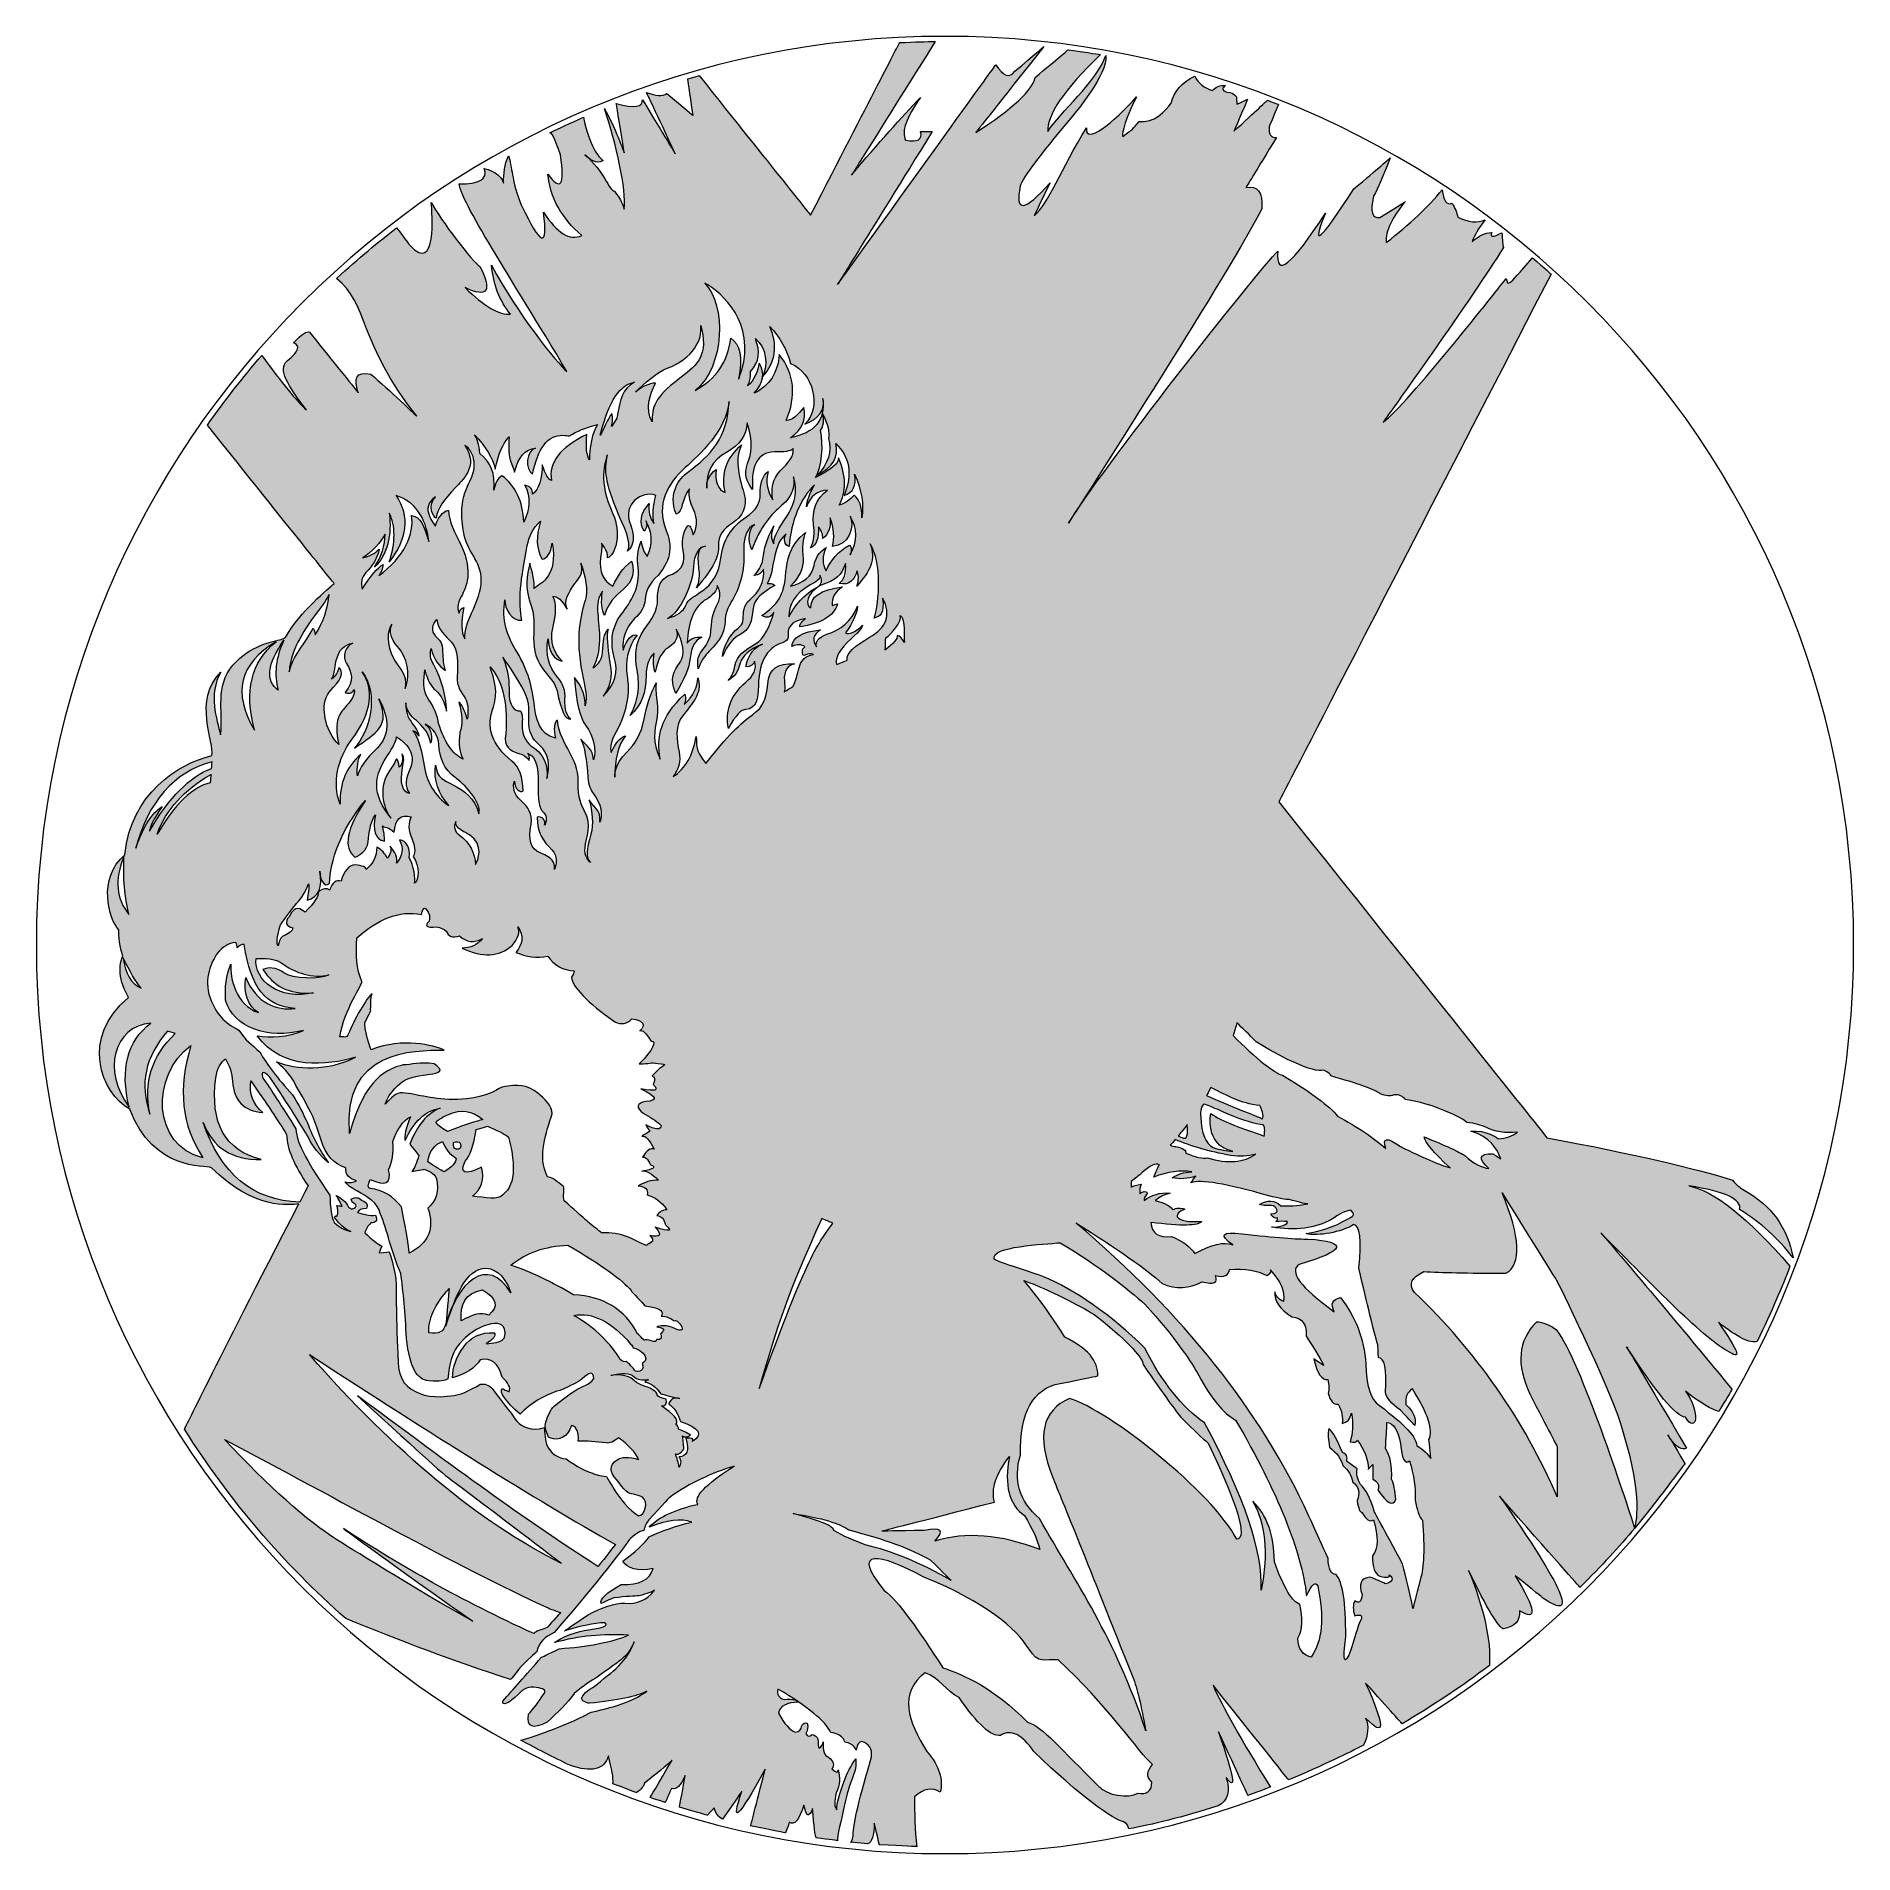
# Model space of a CAD drawing. Header units: inches. Extents: x 50 to 350, y -350 to -50.
import ezdxf

# ---------------------------------------------------------------- set-up
doc = ezdxf.new("R2010")
doc.units = ezdxf.units.IN
doc.header["$MEASUREMENT"] = 0
doc.layers.add('Layer 1', color=7, linetype='Continuous')

msp = doc.modelspace()

# ---------------------------------------------------------------- hatches: boundary and pattern name
at = {"layer": 'Layer 1', "true_color": 0xffffff}
h = msp.add_hatch(color=7, dxfattribs=at)
edge = h.paths.add_edge_path()
edge.add_spline(control_points=[(234.24, -335.29), (233.36, -336.46), (233.15, -337.18), (234.14, -338.19), (234.19, -339.58), (233.31, -340.37), (231.81, -340.01), (230.32, -340.9), (226.78, -340.51), (225.25, -338.74), (219.36, -333.02), (215.89, -328.79), (213.62, -328.32), (208.2, -322.72), (203.14, -320.48), (199.67, -319.32), (195.6, -313.13), (192.26, -308.18), (189.98, -306.57), (184.17, -299.57), (189.21, -300.35), (196.53, -304.36), (206.75, -308.47), (211.71, -312.83), (213.86, -316.2), (215.4, -318.86), (216.48, -317.77), (218.69, -318.03), (226.57, -325.17), (232.08, -333.4), (234.24, -335.29), (234.24, -335.29), (234.24, -335.29), (234.24, -335.29)], knot_values=[0, 0, 0, 0, 1, 1, 1, 2, 2, 2, 3, 3, 3, 4, 4, 4, 5, 5, 5, 6, 6, 6, 7, 7, 7, 8, 8, 8, 9, 9, 9, 10, 10, 10, 11, 11, 11, 11], degree=3, periodic=1)
edge = h.paths.add_edge_path()
edge.add_spline(control_points=[(103.02, -244.15), (103.26, -243.73), (103.66, -243.46), (104.49, -243.51), (104.77, -242.94), (104.54, -242.49), (103.79, -242.17), (103.19, -241.63), (102.6, -241.56), (101.99, -241.95), (102.07, -242.44), (102.31, -242.71), (102.71, -242.76), (102.91, -243.15), (102.69, -243.43), (102.05, -243.6), (101.82, -243.46), (101.79, -243.43), (101.55, -243.26), (101.04, -242.36), (100.36, -241.72), (99.49, -241.34), (99.69, -241.59), (100.03, -242.18), (100.5, -243.13), (100.32, -243.1), (100.02, -243.06), (99.58, -243), (99.79, -243.46), (99.82, -244.05), (99.67, -244.75), (99.41, -244.78), (99.45, -244.57), (99.24, -245.01), (100.06, -246), (100.76, -246.89), (101.94, -247.3), (100.84, -247.04), (99.94, -246.56), (99.23, -245.84), (98.68, -245.2), (98.54, -243.39), (98.44, -241.28), (95, -236.27), (93.02, -232.91), (92.83, -230.33), (90.53, -226.62), (88.69, -223.79), (87.31, -221.83), (87.09, -220.79), (87.51, -220.78), (88.56, -221.81), (91.73, -226.55), (93.79, -229.93), (94.88, -231.66), (95.59, -233.3), (96.77, -234.65), (98.24, -235.96), (96.87, -234.08), (95.7, -231.88), (94.74, -229.34), (94.11, -228), (93.34, -226.39), (92.29, -224.75), (89.82, -221.98), (88, -219.7), (86.92, -217.66), (85.54, -216.44), (84.56, -215.78), (83.42, -214.04), (80.98, -212.81), (79.67, -211.42), (78.69, -208.72), (77.51, -205.46), (79, -202.7), (79.87, -201.38), (80.79, -200.27), (81.63, -199.73), (82.93, -199.57), (83.1, -199.86), (83.16, -200.16), (83.13, -200.49), (83.47, -200.1), (83.88, -199.87), (84.33, -199.92), (85.37, -207.11), (87.92, -210.2), (92.7, -210.46), (89.66, -210.89), (86.32, -209.64), (84.58, -205.37), (84.06, -207.72), (85, -210.21), (86.65, -211.17), (82.96, -209.93), (81.93, -205.42), (82.1, -203.19), (82.1, -203.19), (82.1, -203.18), (82.1, -203.18), (81.25, -205.02), (81.14, -207.05), (81.24, -209.08), (82.41, -213.56), (88.26, -215.69), (94.1, -214.1), (91.46, -215.29), (88.63, -215.34), (86.48, -215), (90.66, -220.78), (97.98, -219.88), (102.69, -218.54), (98.04, -220.88), (92.93, -220.56), (89.66, -219.28), (90.33, -219.93), (92.01, -221.19), (92.85, -223.21), (94.35, -225.79), (95.28, -227.5), (95.66, -228.33), (96.07, -229.42), (96.5, -230.67), (96.95, -232.08), (97.81, -234.72), (99.18, -236.28), (101.07, -236.77), (101, -237.88), (101.6, -238.6), (102.87, -238.92), (102.28, -239.23), (101.65, -239.3), (100.96, -239.11), (101.32, -239.59), (101.97, -240.08), (102.93, -240.6), (104.6, -241.47), (106.45, -242.63), (106.78, -244.32), (107.89, -246.97), (108.66, -250.84), (110.16, -254.23), (110.58, -257.16), (110.89, -260.73), (111.1, -264.94), (111.64, -269.84), (112.86, -271.78), (114.78, -271.95), (116.84, -272.14), (117.32, -271.83), (117.92, -271.68), (118.13, -269.04), (118.75, -267.38), (119.41, -266.41), (121.51, -263.27), (126.71, -261.16), (127.28, -263.43), (127.71, -265.15), (126.88, -265.66), (124.23, -265.84), (125.49, -265.03), (125.94, -264.42), (125.58, -264), (123.35, -263.93), (121.67, -264.7), (120.55, -266.32), (119.34, -267.98), (118.72, -269.69), (118.7, -271.45), (120.92, -270.83), (122.44, -269.84), (123.26, -268.47), (125.07, -268.03), (126.3, -269.01), (126.89, -271.32), (127.94, -272.26), (128.33, -273.08), (128.06, -273.78), (127.56, -273.55), (127.17, -273.36), (126.88, -273.21), (126.41, -273.86), (127.4, -275.28), (129.86, -277.46), (131.61, -275.63), (133.8, -274.31), (136.43, -273.52), (138.22, -272.77), (139.44, -272.14), (140.11, -271.64), (141.32, -270.41), (141.96, -270.39), (142.04, -271.56), (141.58, -272.17), (141.01, -272.6), (140.33, -272.83), (139.24, -273.28), (137.63, -274.36), (135.51, -276.07), (134.86, -276.74), (134.35, -277.82), (133.98, -279.3), (134.24, -280.65), (134.51, -281.34), (134.77, -281.37), (136.41, -281.92), (137.61, -281.24), (138.37, -279.31), (139.23, -279.57), (139.6, -280.44), (139.46, -281.9), (140.84, -281.87), (142.39, -281.97), (144.11, -282.21), (144.69, -282.3), (145.35, -282.01), (146.08, -281.33), (147.6, -282.39), (149.12, -283.94), (149.41, -284.92), (147.82, -284.37), (146.58, -284.53), (145.86, -285.01), (144.56, -285.8), (144.58, -287.15), (145.77, -288.21), (146.92, -289.92), (147.84, -290.73), (148.52, -290.63), (149.2, -290.82), (149.49, -290.9), (150.01, -291.11), (151.12, -291.86), (150.48, -294.24), (149.4, -294.21), (147.85, -293.25), (146.34, -291.53), (145.24, -289.62), (144.82, -288.95), (144.44, -288.32), (144.11, -287.73), (143.06, -287.63), (142.26, -287.43), (141.7, -287.11), (140.7, -286.9), (139.3, -286.14), (137.49, -284.83), (135.95, -284.68), (134.89, -283.92), (134.29, -282.56), (134.09, -282.26), (133.94, -281.29), (133.86, -279.67), (133.86, -279.67), (133.34, -279.83), (132.29, -279.95), (130.56, -279.77), (129.38, -279.04), (128.74, -277.76), (128.17, -277.07), (127, -275.55), (125.23, -273.2), (124.68, -272.62), (124.02, -272.39), (123.26, -272.5), (122.76, -272.86), (121.72, -273.4), (120.15, -274.12), (116.89, -274.84), (114.37, -274.7), (112.59, -273.71), (110.54, -272.85), (109.57, -270.84), (109.7, -267.66), (109.52, -265.27), (109.41, -261.07), (109.37, -255.06), (109, -253.44), (108.86, -252.34), (108.25, -250.66), (108.25, -250.66), (107.7, -250.72), (106.59, -250.83), (106.59, -250.83), (106.74, -250.45), (107.03, -249.69), (106.34, -249.35), (105.4, -248.62), (104.22, -247.5), (104.43, -246.89), (104.75, -246.35), (105.19, -245.89), (106.1, -245.9), (106.36, -245.48), (105.98, -244.62), (104.91, -244.72), (104.06, -244.45), (103.02, -244.15), (103.02, -244.15), (103.02, -244.15), (103.02, -244.15)], knot_values=[0, 0, 0, 0, 1, 1, 1, 2, 2, 2, 3, 3, 3, 4, 4, 4, 5, 5, 5, 6, 6, 6, 7, 7, 7, 8, 8, 8, 9, 9, 9, 10, 10, 10, 11, 11, 11, 12, 12, 12, 13, 13, 13, 14, 14, 14, 15, 15, 15, 16, 16, 16, 17, 17, 17, 18, 18, 18, 19, 19, 19, 20, 20, 20, 21, 21, 21, 22, 22, 22, 23, 23, 23, 24, 24, 24, 25, 25, 25, 26, 26, 26, 27, 27, 27, 28, 28, 28, 29, 29, 29, 30, 30, 30, 31, 31, 31, 32, 32, 32, 33, 33, 33, 34, 34, 34, 35, 35, 35, 36, 36, 36, 37, 37, 37, 38, 38, 38, 39, 39, 39, 40, 40, 40, 41, 41, 41, 42, 42, 42, 43, 43, 43, 44, 44, 44, 45, 45, 45, 46, 46, 46, 47, 47, 47, 48, 48, 48, 49, 49, 49, 50, 50, 50, 51, 51, 51, 52, 52, 52, 53, 53, 53, 54, 54, 54, 55, 55, 55, 56, 56, 56, 57, 57, 57, 58, 58, 58, 59, 59, 59, 60, 60, 60, 61, 61, 61, 62, 62, 62, 63, 63, 63, 64, 64, 64, 65, 65, 65, 66, 66, 66, 67, 67, 67, 68, 68, 68, 69, 69, 69, 70, 70, 70, 71, 71, 71, 72, 72, 72, 73, 73, 73, 74, 74, 74, 75, 75, 75, 76, 76, 76, 77, 77, 77, 78, 78, 78, 79, 79, 79, 80, 80, 80, 81, 81, 81, 82, 82, 82, 83, 83, 83, 84, 84, 84, 85, 85, 85, 86, 86, 86, 87, 87, 87, 88, 88, 88, 89, 89, 89, 90, 90, 90, 91, 91, 91, 92, 92, 92, 93, 93, 93, 94, 94, 94, 95, 95, 95, 96, 96, 96, 97, 97, 97, 98, 98, 98, 99, 99, 99, 100, 100, 100, 100], degree=3, periodic=1)
edge = h.paths.add_edge_path()
edge.add_spline(control_points=[(91.32, -231.31), (89.99, -229.1), (88.01, -226.14), (85.4, -222.45), (85.11, -224.56), (85.77, -226.3), (87.4, -227.66), (84.26, -227.42), (82.59, -225.71), (82.39, -222.52), (82.32, -221.17), (81.93, -219.93), (81.21, -218.79), (80.44, -219.36), (79.85, -220.33), (79.63, -221.94), (78.64, -229.4), (81.13, -233.89), (87.1, -235.41), (82.29, -235.49), (79.11, -233.45), (77.54, -229.3), (80.43, -237.81), (85.75, -242.19), (93.49, -242.44), (94.41, -240.65), (94.87, -239.75), (94.87, -239.75), (92.57, -236.44), (91.38, -233.63), (91.32, -231.31), (91.32, -231.31), (91.32, -231.31), (91.32, -231.31)], knot_values=[0, 0, 0, 0, 1, 1, 1, 2, 2, 2, 3, 3, 3, 4, 4, 4, 5, 5, 5, 6, 6, 6, 7, 7, 7, 8, 8, 8, 9, 9, 9, 10, 10, 10, 11, 11, 11, 11], degree=3, periodic=1)
edge = h.paths.add_edge_path()
edge.add_spline(control_points=[(75.53, -216.59), (68.73, -221.55), (69.18, -233.15), (77.49, -235.11), (73.97, -229.84), (73.32, -223.67), (75.53, -216.59), (75.53, -216.59), (75.53, -216.59), (75.53, -216.59)], knot_values=[0, 0, 0, 0, 1, 1, 1, 2, 2, 2, 3, 3, 3, 3], degree=3, periodic=1)
edge = h.paths.add_edge_path()
edge.add_spline(control_points=[(72.94, -214.61), (69.05, -218.29), (67.65, -222.72), (68.76, -227.9), (66.99, -223.02), (67.96, -218.46), (71.66, -214.2), (72.52, -214.47), (72.94, -214.61), (72.94, -214.61), (72.94, -214.61), (72.94, -214.61), (72.94, -214.61)], knot_values=[0, 0, 0, 0, 1, 1, 1, 2, 2, 2, 3, 3, 3, 4, 4, 4, 4], degree=3, periodic=1)
edge = h.paths.add_edge_path()
edge.add_spline(control_points=[(65.31, -226.76), (60.83, -220.77), (62.73, -213.43), (68.89, -212.89), (65, -215.88), (63.81, -220.5), (65.31, -226.76), (65.31, -226.76), (65.31, -226.76), (65.31, -226.76)], knot_values=[0, 0, 0, 0, 1, 1, 1, 2, 2, 2, 3, 3, 3, 3], degree=3, periodic=1)
edge = h.paths.add_edge_path()
edge.add_spline(control_points=[(64.34, -202.14), (65.43, -204.42), (66.42, -206.08), (67.31, -207.14), (65.65, -206.39), (64.66, -204.73), (64.34, -202.14), (64.34, -202.14), (64.34, -202.14), (64.34, -202.14)], knot_values=[0, 0, 0, 0, 1, 1, 1, 2, 2, 2, 3, 3, 3, 3], degree=3, periodic=1)
edge = h.paths.add_edge_path()
edge.add_spline(control_points=[(64.46, -185.38), (64.3, -188.92), (64.58, -192.11), (65.29, -194.96), (63.17, -192.43), (62.89, -189.23), (64.46, -185.38), (64.46, -185.38), (64.46, -185.38), (64.46, -185.38)], knot_values=[0, 0, 0, 0, 1, 1, 1, 2, 2, 2, 3, 3, 3, 3], degree=3, periodic=1)
edge = h.paths.add_edge_path()
edge.add_spline(control_points=[(79, -169.75), (78.99, -170.07), (78.96, -170.58), (78.94, -170.84), (75.35, -172.17), (71.93, -175.63), (68.66, -181.23), (68.73, -180.47), (69.42, -179.11), (70.75, -177.15), (69.15, -178.1), (67.7, -180.39), (66.4, -184.02), (68.49, -176.35), (72.7, -171.44), (79, -169.75), (79, -169.75), (79, -169.75), (79, -169.75)], knot_values=[0, 0, 0, 0, 1, 1, 1, 2, 2, 2, 3, 3, 3, 4, 4, 4, 5, 5, 5, 6, 6, 6, 6], degree=3, periodic=1)
edge = h.paths.add_edge_path()
edge.add_spline(control_points=[(78.85, -171.83), (74.41, -174.35), (71.44, -177.64), (69.94, -181.71), (72.91, -176.7), (75.83, -173.88), (78.68, -173.24), (78.68, -173.24), (78.74, -172.77), (78.85, -171.83), (78.85, -171.83), (78.85, -171.83), (78.85, -171.83)], knot_values=[0, 0, 0, 0, 1, 1, 1, 2, 2, 2, 3, 3, 3, 4, 4, 4, 4], degree=3, periodic=1)
edge = h.paths.add_edge_path()
edge.add_spline(control_points=[(89.57, -149.94), (85.48, -153.25), (84.29, -158.11), (86, -164.53), (82.35, -158.4), (83.54, -153.54), (89.57, -149.94), (89.57, -149.94), (89.57, -149.94), (89.57, -149.94)], knot_values=[0, 0, 0, 0, 1, 1, 1, 2, 2, 2, 3, 3, 3, 3], degree=3, periodic=1)
edge = h.paths.add_edge_path()
edge.add_spline(control_points=[(90.88, -149.66), (88.1, -153.64), (87.78, -156.41), (89.94, -157.96), (89.19, -155.35), (89.5, -152.58), (90.88, -149.66), (90.88, -149.66), (90.88, -149.66), (90.88, -149.66)], knot_values=[0, 0, 0, 0, 1, 1, 1, 2, 2, 2, 3, 3, 3, 3], degree=3, periodic=1)
edge = h.paths.add_edge_path()
edge.add_spline(control_points=[(93.18, -151.69), (92.37, -152.93), (91.92, -154.02), (91.75, -154.89), (91.79, -152.77), (92.91, -149.84), (95.44, -146.33), (96.76, -144.52), (97.83, -143.21), (98.33, -142.12), (98.12, -144.5), (97.36, -146.73), (96.05, -148.82), (95.98, -148.35), (95.87, -147.97), (95.72, -147.71), (94.77, -149.32), (93.89, -150.62), (93.18, -151.69), (93.18, -151.69), (93.18, -151.69), (93.18, -151.69)], knot_values=[0, 0, 0, 0, 1, 1, 1, 2, 2, 2, 3, 3, 3, 4, 4, 4, 5, 5, 5, 6, 6, 6, 7, 7, 7, 7], degree=3, periodic=1)
edge = h.paths.add_edge_path()
edge.add_spline(control_points=[(192.13, -148.91), (192.5, -148.99), (192.89, -149.37), (193.31, -150.04), (193.15, -149.13), (193.58, -146.33), (192.6, -145.6), (193.04, -146.44), (191, -148.84), (190.26, -149.28), (190, -149.88), (190.38, -150.97), (190.07, -151.33), (191.52, -150.24), (192.2, -149.44), (192.13, -148.91), (192.13, -148.91), (192.13, -148.91), (192.13, -148.91)], knot_values=[0, 0, 0, 0, 1, 1, 1, 2, 2, 2, 3, 3, 3, 4, 4, 4, 5, 5, 5, 6, 6, 6, 6], degree=3, periodic=1)
edge = h.paths.add_edge_path()
edge.add_spline(control_points=[(157.22, -143.91), (156.81, -144.9), (155.85, -145.65), (154.17, -146.08), (156.24, -145.36), (158.43, -140.1), (158.48, -137.64), (158.52, -135.47), (159.4, -134.33), (160.47, -134.16), (159.45, -134.09), (159.01, -135.32), (159.39, -137.8), (159.56, -138.94), (159.5, -140.01), (158.98, -141.03), (161.75, -137.91), (162.77, -135.62), (162.62, -134.08), (162.46, -132.5), (163.43, -131.25), (164.94, -130.35), (166.47, -129.35), (167.49, -127.67), (166.84, -125.55), (165.82, -122.22), (165.31, -119.65), (166.43, -117.44), (163.92, -119.54), (163.01, -122.16), (163.69, -125.3), (162.5, -124.8), (162, -123.53), (162.2, -121.49), (161.03, -122.47), (160.53, -123.49), (160.71, -124.56), (160.46, -122.01), (161.54, -120.05), (163.94, -118.68), (166.12, -117.49), (167.25, -115.86), (167.34, -113.79), (168.45, -116.99), (168.04, -118.97), (167.42, -120.5), (166.68, -122.32), (167.45, -123.89), (168.25, -124.8), (167.93, -120.4), (169.3, -118.47), (172.39, -118.59), (173.94, -118.66), (174.79, -118.33), (174.95, -118.02), (175.09, -119.35), (174.18, -120.37), (172.8, -121.74), (171.47, -123.07), (171.28, -124.86), (171.56, -126.54), (170.61, -124.93), (170.36, -123.36), (170.81, -121.82), (169.92, -122.53), (169.39, -123.8), (169.49, -125.63), (169.56, -126.94), (168.84, -128.2), (167.09, -129.44), (164.87, -130.83), (163.29, -133.12), (162.95, -136.39), (162.76, -138.23), (161.92, -140.3), (159.39, -141.94), (158.52, -142.5), (157.63, -142.9), (157.22, -143.91), (157.22, -143.91), (157.22, -143.91), (157.22, -143.91)], knot_values=[0, 0, 0, 0, 1, 1, 1, 2, 2, 2, 3, 3, 3, 4, 4, 4, 5, 5, 5, 6, 6, 6, 7, 7, 7, 8, 8, 8, 9, 9, 9, 10, 10, 10, 11, 11, 11, 12, 12, 12, 13, 13, 13, 14, 14, 14, 15, 15, 15, 16, 16, 16, 17, 17, 17, 18, 18, 18, 19, 19, 19, 20, 20, 20, 21, 21, 21, 22, 22, 22, 23, 23, 23, 24, 24, 24, 25, 25, 25, 26, 26, 26, 27, 27, 27, 27], degree=3, periodic=1)
edge = h.paths.add_edge_path()
edge.add_spline(control_points=[(143.47, -151.65), (143.4, -153.26), (142.31, -154.08), (141.84, -154.24), (143.47, -151.65), (142.91, -147.85), (142.67, -145.29), (142.52, -143.72), (142.78, -142.49), (143.45, -141.61), (143.19, -143.4), (143.3, -144.73), (143.78, -145.58), (144.62, -142.82), (146.33, -141.91), (147.43, -140.78), (148.68, -139.49), (148.71, -137.91), (148.25, -136.64), (146.86, -137.78), (145.84, -139.16), (145.19, -140.78), (143.65, -139.98), (142.83, -138.4), (143.12, -136.06), (143.25, -135.05), (143.44, -134.27), (143.29, -133.66), (144.06, -134.66), (144.39, -135.46), (144.28, -136.06), (145.74, -135.7), (146.56, -131.78), (145.19, -128.85), (142.63, -123.38), (143.94, -120.33), (144.25, -119.11), (143.81, -121.78), (143.81, -123.39), (146.1, -128.92), (146.75, -130.47), (148.41, -133.56), (147.59, -134.99), (148.67, -134.01), (148.82, -132.54), (148.07, -130.58), (146.72, -127.2), (149.95, -124.91), (152.29, -125.78), (151.81, -127.62), (151.7, -129.16), (151.96, -130.41), (151.27, -129.5), (151, -128.41), (151.17, -127.14), (149.72, -128.79), (149.44, -130.31), (150.34, -131.7), (150.8, -131.05), (150.88, -130.47), (150.59, -129.96), (151.73, -131.81), (151.81, -133.77), (150.84, -135.84), (150.33, -135.28), (150, -134.45), (149.85, -133.35), (149.14, -134.87), (149.19, -136.27), (149.35, -137.66), (149.74, -141.03), (148.18, -143.27), (146.54, -145.44), (144.75, -147.8), (144.83, -150.46), (145.38, -152.56), (146.16, -154.89), (145.56, -157.01), (143.56, -158.93), (145.28, -156.56), (144.92, -154.85), (144.63, -153.06), (144.26, -150.73), (144.1, -149), (144.38, -147.84), (143.7, -148.6), (143.56, -149.87), (143.47, -151.65), (143.47, -151.65), (143.47, -151.65), (143.47, -151.65)], knot_values=[0, 0, 0, 0, 1, 1, 1, 2, 2, 2, 3, 3, 3, 4, 4, 4, 5, 5, 5, 6, 6, 6, 7, 7, 7, 8, 8, 8, 9, 9, 9, 10, 10, 10, 11, 11, 11, 12, 12, 12, 13, 13, 13, 14, 14, 14, 15, 15, 15, 16, 16, 16, 17, 17, 17, 18, 18, 18, 19, 19, 19, 20, 20, 20, 21, 21, 21, 22, 22, 22, 23, 23, 23, 24, 24, 24, 25, 25, 25, 26, 26, 26, 27, 27, 27, 28, 28, 28, 29, 29, 29, 30, 30, 30, 30], degree=3, periodic=1)
edge = h.paths.add_edge_path()
edge.add_spline(control_points=[(145.5, -172.3), (145.44, -169.58), (146.06, -166.78), (147.28, -165.47), (146.38, -165.73), (145.58, -166.64), (144.88, -168.21), (144.46, -166.66), (145.48, -165.43), (146.37, -163.49), (147.97, -159.97), (147.76, -157.14), (147.53, -155.62), (147.14, -153.04), (147.7, -150.78), (149.16, -148.85), (148.31, -148.61), (147.54, -149.44), (146.85, -151.34), (146.67, -149.38), (147.31, -147.64), (148.75, -146.12), (149.85, -145.13), (150.43, -144.08), (150.49, -142.98), (150.54, -141.56), (151.25, -140.24), (152.64, -139), (155, -136.17), (154.91, -133.96), (153.97, -131.55), (152.24, -127.14), (154.19, -123.92), (157.11, -121.2), (159.49, -118.99), (163.83, -115.26), (164.36, -110.26), (164.14, -116.23), (161.28, -119.21), (157.5, -121.98), (156.18, -122.95), (154.22, -125.35), (155.62, -128.9), (156.87, -128.36), (156.36, -126.56), (157.8, -124.71), (157.72, -126.12), (157.87, -126.88), (158.44, -127.99), (159.32, -129.7), (159, -131.26), (158.44, -132.3), (158.12, -131.11), (157.82, -130.61), (157.53, -130.81), (156.59, -131.95), (156.52, -133.52), (156.86, -135.61), (157.14, -137.28), (156.15, -138.43), (154.38, -139), (153.08, -139.61), (152.48, -140.93), (152.56, -142.98), (152.58, -144.78), (151.57, -146.21), (150.32, -147.94), (148.8, -150.07), (148.74, -152.45), (149.16, -154.57), (149.73, -157.4), (149.3, -159.92), (148.01, -162.1), (150, -160.4), (150.64, -158.23), (150.65, -155.56), (150.66, -153.64), (151.34, -152.41), (151.98, -151.83), (151.79, -153.23), (151.85, -154.28), (152.14, -154.98), (152.66, -152.48), (153.48, -151.4), (154.3, -150.92), (155.78, -150.06), (156.06, -148.81), (155.62, -147.86), (156.69, -149.98), (157.24, -151.98), (156.28, -153.32), (155.23, -154.81), (154.45, -155.95), (155.54, -158.46), (156.96, -156.16), (157.76, -154.23), (157.94, -152.66), (158.12, -150.8), (158.76, -149.64), (159.84, -149.19), (158.8, -149.06), (158, -149.39), (157.44, -150.18), (157.57, -146.72), (158.51, -144.38), (160.26, -143.14), (161.71, -142.31), (162.43, -141.49), (162.41, -140.66), (163.13, -141.83), (162.88, -142.87), (162.24, -144.14), (161.34, -145.95), (161.46, -147.48), (161.33, -148.44), (161.11, -150.18), (160.07, -151.05), (159.6, -151.83), (158.99, -152.86), (159.19, -153.84), (159.26, -154.4), (159.76, -153.11), (160.37, -152.15), (161.09, -151.5), (162.94, -149.76), (163.82, -147.93), (163.73, -146.04), (163.98, -144.34), (164.72, -143.43), (165.14, -142.64), (166.77, -139.59), (166.86, -136.78), (166.8, -134.61), (166.74, -132.43), (167.47, -131.08), (168.54, -130.56), (167.68, -131.29), (167.36, -133.07), (168.12, -134.78), (169.46, -130.92), (171.36, -128.83), (173.09, -127.41), (174.91, -125.91), (175.24, -124.02), (174.99, -122.69), (175.77, -124.89), (175.26, -127.34), (173.42, -129.98), (172.23, -131.69), (171.66, -132.94), (171.77, -133.79), (171.21, -132.97), (171.21, -131.98), (171.77, -130.81), (170.5, -132.99), (170.15, -134.59), (169.94, -136.31), (169.8, -137.51), (169.06, -138.35), (168.47, -139.02), (169.3, -138.89), (169.83, -138.53), (170.05, -137.95), (170.23, -140.16), (169.35, -141.68), (167.77, -143), (166.7, -143.9), (166.72, -145.12), (166.69, -146.27), (166.68, -147.24), (165.85, -147.58), (165.37, -148.09), (163.91, -149.63), (163.42, -151.24), (163.26, -152.39), (164.18, -150.32), (165.15, -149.24), (166.03, -148.83), (167.82, -148.01), (168.14, -146.45), (168.31, -144.45), (168.44, -142.91), (170.02, -141.72), (171.91, -140.64), (171.55, -140.34), (171.12, -140.25), (170.63, -140.35), (171.3, -139.23), (171.43, -138.17), (171.6, -137.22), (172.09, -134.57), (172.47, -133.2), (173.76, -132.14), (173.23, -132.89), (173.53, -134.06), (174.25, -134.2), (174.65, -129.85), (176.05, -126.46), (178.47, -124.02), (177.61, -125.52), (177.17, -126.73), (177.15, -127.66), (177.78, -125.87), (178.94, -124.96), (180.62, -124.93), (178.65, -126.26), (178.03, -128.49), (178.31, -130.56), (178.49, -131.98), (178.42, -133.27), (177.81, -134.45), (178.75, -134.01), (179.19, -132.85), (179.13, -130.97), (179.65, -131.65), (179.87, -132.29), (179.8, -132.88), (180.77, -132.18), (181.19, -131.05), (181.04, -129.48), (181.66, -131.23), (181.79, -132.81), (181.45, -134.2), (184.1, -134.03), (185.12, -131.08), (184.35, -129.23), (185.57, -131.21), (185.57, -133.33), (184.35, -135.61), (184.74, -134.79), (184.4, -133.82), (184.1, -134.03), (182.38, -135.04), (181.13, -136.45), (180.38, -138.26), (179.71, -137.11), (179.71, -135.81), (180.38, -134.37), (179.05, -135.19), (178.6, -136.2), (178.39, -137.35), (178.05, -139.2), (176.55, -140.29), (174.5, -140.74), (175.99, -139.22), (176.68, -137.73), (176.57, -136.27), (176.39, -134.37), (176.52, -132.91), (176.98, -131.88), (174.25, -134.2), (173.88, -136.68), (173.75, -138.42), (173.46, -142.47), (172.32, -143.79), (169.78, -145.63), (170.59, -146.14), (171.25, -145.95), (171.77, -145.05), (171.08, -147.35), (170.24, -149.41), (168.62, -150.34), (166.94, -151.31), (165.69, -152.17), (165.31, -153.9), (165.11, -155.02), (164.73, -155.82), (164.19, -156.31), (165.21, -155.81), (165.87, -154.87), (166.18, -153.49), (166.52, -152.23), (167.75, -151.18), (169.86, -150.34), (167.89, -151.08), (167.31, -153.11), (167.13, -154.03), (167.84, -154.2), (168.57, -153.58), (168.58, -153.16), (168.95, -154.41), (168.44, -155.57), (167.05, -156.64), (164.61, -158.84), (163.68, -161.38), (164.27, -164.25), (165.46, -161.93), (166.38, -161.17), (167.13, -161.11), (168.9, -160.96), (169.16, -159.41), (169.2, -157.22), (169.28, -152.68), (171.07, -150.72), (173.17, -150.1), (174.61, -149.67), (173.95, -148.58), (174.17, -147.94), (174.56, -146.78), (175.73, -146.28), (176.98, -146.12), (176.21, -146.74), (175.9, -147.19), (176.05, -147.47), (179.57, -146.97), (181.64, -145.71), (182.26, -143.7), (181.65, -143.87), (181.35, -143.95), (181.35, -143.95), (181.26, -142.68), (181.84, -141.66), (183.09, -140.89), (179.44, -141.38), (177.7, -142.54), (177.87, -144.36), (176.77, -143.81), (177.22, -142.06), (179.28, -140.72), (177.13, -141.8), (175.44, -143.51), (174.23, -145.85), (174.23, -143.86), (175.12, -141.99), (177.74, -140.57), (178.63, -140.09), (179.46, -139.66), (179.32, -138.94), (179.72, -139.55), (179.71, -140.15), (179.28, -140.72), (182.2, -139.7), (182.89, -138.92), (183.58, -137.04), (183.7, -138.64), (183.35, -139.73), (182.55, -140.31), (184.23, -140.74), (185.18, -139.6), (185.44, -138.22), (185.79, -138.57), (185.8, -139.96), (185.45, -140.76), (187.68, -138.27), (188.61, -136.37), (187.63, -133.78), (189.65, -136.85), (189.15, -143.33), (188.32, -146.03), (189.38, -145.71), (190.01, -145.35), (189.7, -142.73), (191.22, -145.55), (190.28, -147.64), (187.56, -149.21), (185.09, -150.62), (183.75, -151.71), (183.84, -152.96), (183.08, -153.33), (182.7, -153.48), (182.16, -153.69), (181.86, -153.45), (182.04, -152.35), (182.76, -151.36), (184.27, -149.24), (186.08, -148.45), (186.4, -147.22), (185.09, -148.4), (184.15, -148.81), (183.58, -148.46), (184.77, -146.83), (185.43, -145.37), (185.57, -144.07), (184.52, -146.6), (182.78, -147.97), (180.52, -148.71), (179.04, -149.19), (178.53, -150.05), (178.78, -150.78), (178.02, -149.68), (178.24, -148.75), (179.44, -147.96), (176.44, -148.29), (174.87, -149.2), (174.73, -150.7), (175.63, -150.33), (176.35, -150.36), (176.88, -150.78), (176.27, -151.05), (176.41, -152.22), (176.71, -152.19), (177.31, -151.92), (177.84, -151.86), (178.29, -152.02), (175.43, -152.66), (176.25, -154.57), (174.9, -157.32), (174.45, -157.58), (173.95, -157.88), (173.46, -158.21), (173.63, -157.59), (173.53, -156.98), (173.48, -156.33), (173.37, -154.77), (174.03, -153.85), (175.14, -153.59), (172.41, -153.39), (170.85, -154.49), (170.75, -156.91), (170.7, -158.2), (170.36, -159.55), (169.44, -160.96), (165.79, -164.05), (165.47, -163.77), (160.5, -170.04), (158.6, -167.61), (159.1, -167.05), (158.93, -165.58), (158.41, -168.68), (157.14, -170.89), (155.13, -172.2), (155.93, -171.11), (156.43, -169.73), (156.12, -168.14), (155.73, -166.19), (155.3, -163.83), (156.86, -161.93), (158.76, -159.64), (159.95, -158.05), (159.18, -155.89), (159.17, -157.48), (158.43, -158.94), (156.95, -160.28), (157.17, -159.84), (157.28, -159.09), (157.03, -158.62), (152.95, -162.41), (152.38, -165.65), (152.96, -169.31), (151.66, -166.28), (152.04, -164.92), (152.46, -162.34), (152.75, -160.14), (152.04, -158.14), (152.31, -156.72), (151.4, -158.55), (150.74, -160.54), (150.32, -162.68), (149.88, -165.18), (148.82, -166.86), (147.51, -168.14), (145.24, -170.36), (145.49, -172.22), (145.5, -172.3), (145.5, -172.3), (145.5, -172.3), (145.5, -172.3)], knot_values=[0, 0, 0, 0, 1, 1, 1, 2, 2, 2, 3, 3, 3, 4, 4, 4, 5, 5, 5, 6, 6, 6, 7, 7, 7, 8, 8, 8, 9, 9, 9, 10, 10, 10, 11, 11, 11, 12, 12, 12, 13, 13, 13, 14, 14, 14, 15, 15, 15, 16, 16, 16, 17, 17, 17, 18, 18, 18, 19, 19, 19, 20, 20, 20, 21, 21, 21, 22, 22, 22, 23, 23, 23, 24, 24, 24, 25, 25, 25, 26, 26, 26, 27, 27, 27, 28, 28, 28, 29, 29, 29, 30, 30, 30, 31, 31, 31, 32, 32, 32, 33, 33, 33, 34, 34, 34, 35, 35, 35, 36, 36, 36, 37, 37, 37, 38, 38, 38, 39, 39, 39, 40, 40, 40, 41, 41, 41, 42, 42, 42, 43, 43, 43, 44, 44, 44, 45, 45, 45, 46, 46, 46, 47, 47, 47, 48, 48, 48, 49, 49, 49, 50, 50, 50, 51, 51, 51, 52, 52, 52, 53, 53, 53, 54, 54, 54, 55, 55, 55, 56, 56, 56, 57, 57, 57, 58, 58, 58, 59, 59, 59, 60, 60, 60, 61, 61, 61, 62, 62, 62, 63, 63, 63, 64, 64, 64, 65, 65, 65, 66, 66, 66, 67, 67, 67, 68, 68, 68, 69, 69, 69, 70, 70, 70, 71, 71, 71, 72, 72, 72, 73, 73, 73, 74, 74, 74, 75, 75, 75, 76, 76, 76, 77, 77, 77, 78, 78, 78, 79, 79, 79, 80, 80, 80, 81, 81, 81, 82, 82, 82, 83, 83, 83, 84, 84, 84, 85, 85, 85, 86, 86, 86, 87, 87, 87, 88, 88, 88, 89, 89, 89, 90, 90, 90, 91, 91, 91, 92, 92, 92, 93, 93, 93, 94, 94, 94, 95, 95, 95, 96, 96, 96, 97, 97, 97, 98, 98, 98, 99, 99, 99, 100, 100, 100, 101, 101, 101, 102, 102, 102, 103, 103, 103, 104, 104, 104, 105, 105, 105, 106, 106, 106, 107, 107, 107, 108, 108, 108, 109, 109, 109, 110, 110, 110, 111, 111, 111, 112, 112, 112, 113, 113, 113, 114, 114, 114, 115, 115, 115, 116, 116, 116, 117, 117, 117, 118, 118, 118, 119, 119, 119, 120, 120, 120, 121, 121, 121, 122, 122, 122, 123, 123, 123, 124, 124, 124, 125, 125, 125, 126, 126, 126, 127, 127, 127, 128, 128, 128, 129, 129, 129, 130, 130, 130, 131, 131, 131, 132, 132, 132, 133, 133, 133, 134, 134, 134, 135, 135, 135, 136, 136, 136, 137, 137, 137, 138, 138, 138, 139, 139, 139, 140, 140, 140, 141, 141, 141, 142, 142, 142, 143, 143, 143, 144, 144, 144, 145, 145, 145, 146, 146, 146, 147, 147, 147, 148, 148, 148, 149, 149, 149, 150, 150, 150, 151, 151, 151, 152, 152, 152, 152], degree=3, periodic=1)
edge = h.paths.add_edge_path()
edge.add_spline(control_points=[(133.12, -167.04), (134.59, -168.32), (134.86, -170.42), (134.28, -172.5), (134.44, -171.83), (134.48, -168.97), (132.22, -167.51), (131.53, -167.06), (130.36, -166.29), (130.21, -164.18), (130.13, -163.18), (130.44, -162.29), (129.94, -161.37), (128.91, -161.45), (128.01, -160.44), (128.04, -158.29), (128.06, -156.64), (127.97, -154.74), (126.99, -152.5), (128.29, -154.12), (129.47, -156.2), (130.45, -157.98), (131.64, -160.16), (131.25, -161.6), (131.3, -163.43), (131.37, -165.54), (132.4, -166.41), (133.12, -167.04), (133.12, -167.04), (133.12, -167.04), (133.12, -167.04)], knot_values=[0, 0, 0, 0, 1, 1, 1, 2, 2, 2, 3, 3, 3, 4, 4, 4, 5, 5, 5, 6, 6, 6, 7, 7, 7, 8, 8, 8, 9, 9, 9, 10, 10, 10, 10], degree=3, periodic=1)
edge = h.paths.add_edge_path()
edge.add_spline(control_points=[(130.17, -146.4), (128.51, -146.61), (127.28, -144.48), (127.35, -143), (126.77, -146.31), (127.7, -149.02), (129.36, -151.68), (131.23, -154.65), (131.85, -157.62), (132.17, -160.09), (132.51, -162.81), (132.98, -165.18), (135.69, -165.88), (135.33, -164.42), (135.53, -163.1), (136.02, -162.89), (136.59, -167.35), (139.5, -168.82), (139.44, -172.97), (139.4, -175.86), (139.98, -176.97), (140.49, -177.88), (141.77, -180.15), (140.75, -182.3), (140.58, -183.92), (140.42, -185.4), (141.18, -186.2), (141.46, -186.38), (140.64, -185.66), (140.84, -184.17), (141.54, -181.73), (142.04, -180.02), (141.77, -178.08), (141.28, -176.04), (142.33, -177.68), (143.16, -177.55), (143.03, -179.72), (143.55, -178.37), (143.27, -176.77), (141.98, -175.07), (141.53, -174.48), (141.13, -173.62), (141.04, -172.34), (140.84, -169.38), (140.49, -167.27), (139.9, -166.03), (140.99, -167.37), (141.78, -167.46), (142, -169.44), (142.44, -167.7), (142.11, -165.7), (140.65, -163.7), (139.78, -162.53), (139.07, -160.01), (138.85, -155.86), (140.15, -157.27), (140.74, -159.44), (140.6, -160.51), (141, -158.67), (140.57, -157.61), (140.08, -155.07), (138.95, -149.28), (139.84, -145.41), (140.6, -143.15), (141.21, -141.35), (140.58, -139.2), (139.9, -136.96), (140.4, -138.7), (139.64, -139.29), (138.89, -140.35), (137.89, -141.77), (136.97, -143.23), (137.62, -144.56), (136.79, -143.09), (136, -142.39), (135.26, -142.45), (135.97, -143.66), (135.8, -145.36), (135.26, -147.71), (134.73, -149.99), (135.43, -151.83), (136.83, -153.14), (135.42, -152.9), (134.63, -151.67), (134.47, -149.46), (134.02, -152), (134.54, -154.1), (136.04, -155.77), (137.02, -156.85), (137.34, -158.04), (137.27, -159.37), (137.18, -161.09), (137.59, -162.2), (138.24, -162.7), (137.23, -162.86), (136.67, -161.28), (135.96, -158.05), (135.68, -156.78), (134.93, -156.08), (134.37, -155.42), (130.38, -150.76), (133.24, -147.91), (131.49, -143.33), (130.67, -141.18), (130.9, -138.99), (131.49, -136.96), (132.12, -139.39), (132.33, -140.79), (132.1, -141.14), (133.5, -140.22), (136.04, -139.06), (135.17, -133.69), (134.9, -135.31), (134.34, -136.18), (133.5, -136.32), (132.52, -134.66), (132.43, -132.56), (133.24, -130.01), (131.85, -131.27), (131.33, -132.64), (131.05, -134.04), (129.97, -139.44), (129.48, -143.52), (130.17, -146.4), (130.17, -146.4), (130.17, -146.4), (130.17, -146.4)], knot_values=[0, 0, 0, 0, 1, 1, 1, 2, 2, 2, 3, 3, 3, 4, 4, 4, 5, 5, 5, 6, 6, 6, 7, 7, 7, 8, 8, 8, 9, 9, 9, 10, 10, 10, 11, 11, 11, 12, 12, 12, 13, 13, 13, 14, 14, 14, 15, 15, 15, 16, 16, 16, 17, 17, 17, 18, 18, 18, 19, 19, 19, 20, 20, 20, 21, 21, 21, 22, 22, 22, 23, 23, 23, 24, 24, 24, 25, 25, 25, 26, 26, 26, 27, 27, 27, 28, 28, 28, 29, 29, 29, 30, 30, 30, 31, 31, 31, 32, 32, 32, 33, 33, 33, 34, 34, 34, 35, 35, 35, 36, 36, 36, 37, 37, 37, 38, 38, 38, 39, 39, 39, 40, 40, 40, 41, 41, 41, 42, 42, 42, 42], degree=3, periodic=1)
edge = h.paths.add_edge_path()
edge.add_spline(control_points=[(184.98, -125.74), (185.88, -126.38), (186.3, -127.63), (186.27, -129.48), (186.65, -127.35), (186.25, -124.95), (185.07, -122.28), (185.42, -124.13), (184.85, -125.3), (183.36, -125.78), (184.75, -122.24), (184.28, -119.39), (181.96, -117.23), (182.55, -119.35), (181.54, -121.09), (178.95, -122.44), (180.74, -120.56), (181.34, -118.54), (180.77, -116.38), (181, -115.43), (180.68, -114.05), (179.78, -112.26), (180.09, -113.41), (179.97, -114.35), (179.43, -115.08), (180.01, -117.45), (179.66, -121.08), (178.63, -122.81), (181.11, -121.63), (182.39, -120.55), (182.44, -119.57), (183.7, -122.56), (183.73, -125.17), (182.53, -127.41), (183.52, -127.09), (184.33, -126.54), (184.98, -125.74), (184.98, -125.74), (184.98, -125.74), (184.98, -125.74)], knot_values=[0, 0, 0, 0, 1, 1, 1, 2, 2, 2, 3, 3, 3, 4, 4, 4, 5, 5, 5, 6, 6, 6, 7, 7, 7, 8, 8, 8, 9, 9, 9, 10, 10, 10, 11, 11, 11, 12, 12, 12, 13, 13, 13, 13], degree=3, periodic=1)
edge = h.paths.add_edge_path()
edge.add_spline(control_points=[(174.47, -116.26), (178.49, -115.51), (180.28, -113.35), (179.83, -109.78), (180.27, -111.67), (179.28, -113.09), (176.85, -114.03), (179.7, -111.28), (178.25, -105.46), (174.52, -104.03), (173.89, -101.7), (172.74, -99.66), (171.06, -97.91), (172.46, -100.95), (172.07, -103.73), (169.88, -106.23), (170.79, -104.22), (170.57, -101.45), (168.7, -99.88), (169.53, -102.11), (169.38, -103.65), (167.91, -105.32), (167.84, -105.13), (168.06, -106.8), (167.38, -107.72), (168.54, -106.8), (169.18, -105.17), (169.31, -103.96), (170.31, -105.54), (170.05, -107.19), (168.52, -108.91), (171.05, -107.64), (172.42, -105.51), (172.64, -102.51), (175.14, -105.74), (175.52, -109.38), (173.78, -113.42), (174.83, -113.42), (175.72, -112.49), (176.67, -111.27), (177.16, -113.29), (176.42, -114.95), (174.47, -116.26), (174.47, -116.26), (174.47, -116.26), (174.47, -116.26)], knot_values=[0, 0, 0, 0, 1, 1, 1, 2, 2, 2, 3, 3, 3, 4, 4, 4, 5, 5, 5, 6, 6, 6, 7, 7, 7, 8, 8, 8, 9, 9, 9, 10, 10, 10, 11, 11, 11, 12, 12, 12, 13, 13, 13, 14, 14, 14, 15, 15, 15, 15], degree=3, periodic=1)
edge = h.paths.add_edge_path()
edge.add_spline(control_points=[(166.43, -105.19), (166.1, -106.13), (165.93, -106.6), (165.93, -106.6), (166.66, -102.99), (166.22, -100.74), (164.62, -99.84), (164.18, -103.71), (162.23, -106.59), (158.75, -108.47), (163.73, -104.44), (163.84, -94.36), (160.37, -90.77), (163.26, -92.26), (168.72, -97.38), (166.43, -105.19), (166.43, -105.19), (166.43, -105.19), (166.43, -105.19)], knot_values=[0, 0, 0, 0, 1, 1, 1, 2, 2, 2, 3, 3, 3, 4, 4, 4, 5, 5, 5, 6, 6, 6, 6], degree=3, periodic=1)
edge = h.paths.add_edge_path()
edge.add_spline(control_points=[(148.93, -108.76), (149.66, -108), (151.21, -107.22), (152.22, -107.24), (151.28, -109.11), (150.45, -111.48), (151.65, -113.64), (151.62, -111.4), (152, -109.56), (155.97, -106.64), (157.31, -105.64), (158.62, -104.7), (159.4, -103.39), (160.34, -101.82), (160.29, -99.86), (159.67, -97.73), (160.04, -100.08), (158.38, -103.18), (154.15, -104.8), (152.66, -105.36), (150.2, -107.36), (148.93, -108.76), (148.93, -108.76), (148.93, -108.76), (148.93, -108.76)], knot_values=[0, 0, 0, 0, 1, 1, 1, 2, 2, 2, 3, 3, 3, 4, 4, 4, 5, 5, 5, 6, 6, 6, 7, 7, 7, 8, 8, 8, 8], degree=3, periodic=1)
edge = h.paths.add_edge_path()
edge.add_spline(control_points=[(143.08, -115.84), (143.55, -115.08), (144.37, -113.07), (144.99, -112.28), (145.18, -112.95), (145.16, -113.67), (144.95, -114.43), (144.97, -114.27), (145.78, -113.17), (145.81, -113.02), (146.4, -109.69), (146.78, -108.17), (148.77, -107.11), (145.74, -107.56), (144.23, -111.53), (143.08, -115.84), (143.08, -115.84), (143.08, -115.84), (143.08, -115.84)], knot_values=[0, 0, 0, 0, 1, 1, 1, 2, 2, 2, 3, 3, 3, 4, 4, 4, 5, 5, 5, 6, 6, 6, 6], degree=3, periodic=1)
edge = h.paths.add_edge_path()
edge.add_spline(control_points=[(141.31, -119.91), (141.23, -118.3), (141.81, -115.14), (142.63, -114.1), (140.45, -114.66), (139.33, -115.12), (137.99, -115.97), (137.64, -115.92), (137.44, -115.86), (136.91, -115.85), (134.38, -115.81), (132.85, -117.97), (131.89, -122.28), (130.66, -121.59), (130.84, -118.27), (132.42, -117.96), (130.7, -118.17), (129.54, -119.49), (128.94, -121.92), (128.94, -121.92), (128.76, -121.36), (128.34, -120.24), (128.01, -119.36), (127.89, -118), (128.04, -116.14), (126.99, -117.22), (126.23, -118.99), (125.76, -121.46), (125.31, -119.57), (124.17, -117.68), (122.32, -115.76), (122.8, -116.35), (123.09, -117.38), (123.2, -118.85), (125.03, -120.22), (125.81, -122.24), (125.54, -124.9), (125.71, -123.74), (126.15, -122.95), (126.85, -122.53), (129.11, -124.19), (130.32, -126.74), (130.48, -130.19), (131.53, -128.04), (131.6, -126.02), (130.66, -124.11), (131.57, -124.28), (131.98, -124.78), (131.89, -125.6), (132.97, -124.69), (133.51, -123.07), (133.51, -120.74), (134.02, -122.33), (134.53, -123.19), (135.04, -123.32), (134.47, -120.43), (136.41, -117.89), (140.87, -115.7), (140.69, -117.84), (140.83, -119.24), (141.31, -119.91), (141.31, -119.91), (141.31, -119.91), (141.31, -119.91)], knot_values=[0, 0, 0, 0, 1, 1, 1, 2, 2, 2, 3, 3, 3, 4, 4, 4, 5, 5, 5, 6, 6, 6, 7, 7, 7, 8, 8, 8, 9, 9, 9, 10, 10, 10, 11, 11, 11, 12, 12, 12, 13, 13, 13, 14, 14, 14, 15, 15, 15, 16, 16, 16, 17, 17, 17, 18, 18, 18, 19, 19, 19, 20, 20, 20, 21, 21, 21, 21], degree=3, periodic=1)
edge = h.paths.add_edge_path()
edge.add_spline(control_points=[(109.39, -125.8), (112.47, -126.78), (114.27, -129.3), (114.81, -133.37), (113.8, -130.65), (113.6, -129.4), (111.94, -129.09), (112.43, -132.1), (110.75, -136.03), (106.53, -139.02), (106.79, -138.79), (107.23, -137.77), (107.23, -137.18), (106.34, -137.7), (105.19, -139.05), (103.77, -141.25), (103.57, -140.31), (103.62, -139.38), (104.41, -138.52), (105.46, -137.43), (106.35, -136.16), (106.57, -134.64), (105.89, -135.36), (104.99, -135.84), (103.89, -136.08), (105.42, -135.25), (106.92, -133.32), (107.6, -132.19), (107.53, -134.01), (106.98, -135.92), (105.8, -137.63), (107.93, -135.71), (108.75, -132.25), (108.25, -128.73), (109.32, -130.6), (109.32, -133.78), (108.25, -136.76), (111.26, -132.96), (111.64, -129.31), (109.39, -125.8), (109.39, -125.8), (109.39, -125.8), (109.39, -125.8)], knot_values=[0, 0, 0, 0, 1, 1, 1, 2, 2, 2, 3, 3, 3, 4, 4, 4, 5, 5, 5, 6, 6, 6, 7, 7, 7, 8, 8, 8, 9, 9, 9, 10, 10, 10, 11, 11, 11, 12, 12, 12, 13, 13, 13, 14, 14, 14, 14], degree=3, periodic=1)
edge = h.paths.add_edge_path()
edge.add_spline(control_points=[(123.41, -140.47), (123, -144.09), (120.56, -146.54), (120.72, -149.48), (120.08, -148.26), (120.1, -146.81), (120.59, -144.26), (120.12, -144.46), (119.86, -144.64), (119.82, -145.21), (119.5, -144.8), (119.41, -143.77), (120.17, -142.4), (120.98, -140.94), (122.13, -138.38), (120.17, -134.17), (119.13, -131.93), (118.05, -129.98), (118.05, -128.28), (117.72, -128.09), (116.44, -128.9), (115.86, -130.84), (115.87, -130.58), (113.07, -127.83), (115.92, -126.02), (114.34, -127.59), (115.68, -129.39), (115.99, -129.55), (116.3, -127.78), (117.18, -126.76), (119.29, -124.36), (120.02, -123.52), (123.21, -121.06), (120.74, -117.52), (121.55, -117.85), (123.22, -120.23), (121.62, -123.3), (119.66, -127.05), (120.18, -130.09), (120.64, -132.41), (121.23, -135.4), (123.82, -136.91), (123.41, -140.47), (123.41, -140.47), (123.41, -140.47), (123.41, -140.47)], knot_values=[0, 0, 0, 0, 1, 1, 1, 2, 2, 2, 3, 3, 3, 4, 4, 4, 5, 5, 5, 6, 6, 6, 7, 7, 7, 8, 8, 8, 9, 9, 9, 10, 10, 10, 11, 11, 11, 12, 12, 12, 13, 13, 13, 14, 14, 14, 15, 15, 15, 15], degree=3, periodic=1)
edge = h.paths.add_edge_path()
edge.add_spline(control_points=[(125.45, -160.7), (124.24, -164.08), (125.11, -166.97), (128.52, -169.63), (129.71, -170.57), (130.3, -172.23), (130.36, -174.54), (129.92, -174.93), (128.89, -174.29), (128.96, -172.96), (128.58, -173.85), (128.77, -175.09), (130.01, -176.21), (131.12, -177.21), (131.99, -178.33), (131.67, -180.06), (131.2, -182.67), (131.55, -184.14), (133.16, -184.79), (134.1, -185.17), (135.82, -185.81), (135.53, -187.51), (135.88, -186.68), (136.14, -185.3), (135.09, -184.27), (133.71, -182.91), (132.61, -181.51), (132.68, -178.88), (133.45, -178.67), (134.18, -179.46), (133.86, -180.22), (134.21, -179.97), (134.36, -178.62), (133.77, -178.19), (132.42, -177.22), (132.94, -172.83), (132.81, -171.56), (132.64, -169.89), (132.18, -168.8), (131.1, -168.32), (131.35, -168.52), (131.43, -168.93), (131.37, -169.55), (131.14, -169.21), (130.78, -168.81), (130.18, -168.58), (128.84, -168.07), (127.26, -167.69), (127.42, -165.91), (127.8, -161.94), (127.67, -157.19), (124.9, -154.06), (125.58, -156.08), (126.31, -158.29), (125.45, -160.7), (125.45, -160.7), (125.45, -160.7), (125.45, -160.7)], knot_values=[0, 0, 0, 0, 1, 1, 1, 2, 2, 2, 3, 3, 3, 4, 4, 4, 5, 5, 5, 6, 6, 6, 7, 7, 7, 8, 8, 8, 9, 9, 9, 10, 10, 10, 11, 11, 11, 12, 12, 12, 13, 13, 13, 14, 14, 14, 15, 15, 15, 16, 16, 16, 17, 17, 17, 18, 18, 18, 19, 19, 19, 19], degree=3, periodic=1)
edge = h.paths.add_edge_path()
edge.add_spline(control_points=[(115.97, -149.06), (116.32, -149.46), (117.04, -149.89), (117.11, -151.08), (117.17, -152.27), (117.11, -153.46), (117.54, -154.67), (116.43, -154.02), (115.64, -152.82), (115.18, -151.08), (115.01, -151.73), (114.93, -152.52), (115.35, -153.27), (116.7, -155.69), (117.62, -158.33), (117.72, -161.42), (117.41, -160.05), (116.91, -158.76), (115.88, -157.91), (115.24, -157.39), (114.56, -156.41), (114.13, -154.58), (113.98, -156.18), (113.76, -157.86), (114.56, -159.14), (115.17, -160.1), (116.08, -161.26), (116.4, -163.43), (117.35, -166.55), (118.7, -168.5), (120.44, -169.31), (119.86, -168.29), (119.68, -166.83), (119.91, -164.92), (120.43, -163.58), (120.37, -161.91), (119.73, -159.93), (120.16, -160.13), (120.63, -161.06), (121.14, -162.73), (121.34, -161.36), (121.33, -159.93), (120.52, -158.79), (120.14, -158.25), (119.38, -157.39), (119.47, -155.72), (119.6, -153.34), (119.69, -151.34), (118.51, -150.03), (117.59, -149), (116.14, -147.85), (116.14, -146.26), (115.38, -147.04), (115.12, -148.12), (115.97, -149.06), (115.97, -149.06), (115.97, -149.06), (115.97, -149.06)], knot_values=[0, 0, 0, 0, 1, 1, 1, 2, 2, 2, 3, 3, 3, 4, 4, 4, 5, 5, 5, 6, 6, 6, 7, 7, 7, 8, 8, 8, 9, 9, 9, 10, 10, 10, 11, 11, 11, 12, 12, 12, 13, 13, 13, 14, 14, 14, 15, 15, 15, 16, 16, 16, 17, 17, 17, 18, 18, 18, 19, 19, 19, 19], degree=3, periodic=1)
edge = h.paths.add_edge_path()
edge.add_spline(control_points=[(115.88, -170.31), (115.58, -172.76), (116.32, -174.98), (118.11, -176.97), (115.67, -175.45), (114.37, -173.04), (113.91, -169.79), (113.55, -167.25), (112.86, -165.54), (112.15, -164.62), (112.68, -164.88), (113.01, -165.19), (113.16, -165.54), (113.03, -164.55), (112.4, -163.92), (111.85, -163.13), (111, -161.91), (110.94, -160.75), (111.02, -160.02), (110.94, -161.52), (112.47, -162.72), (112.99, -163.17), (114.24, -164.28), (114.91, -165.48), (115.09, -166.68), (115.29, -165.99), (115.44, -164.48), (114.17, -163.52), (115.44, -164.21), (116.37, -165.31), (116.45, -166.9), (116.55, -169.11), (117.29, -171.04), (119.16, -172.37), (120.56, -173.37), (123.5, -176.32), (123.06, -178.33), (122.46, -175.87), (120.44, -174.36), (118.89, -173.6), (117.15, -172.75), (116.22, -172.49), (115.88, -170.31), (115.88, -170.31), (115.88, -170.31), (115.88, -170.31)], knot_values=[0, 0, 0, 0, 1, 1, 1, 2, 2, 2, 3, 3, 3, 4, 4, 4, 5, 5, 5, 6, 6, 6, 7, 7, 7, 8, 8, 8, 9, 9, 9, 10, 10, 10, 11, 11, 11, 12, 12, 12, 13, 13, 13, 14, 14, 14, 15, 15, 15, 15], degree=3, periodic=1)
edge = h.paths.add_edge_path()
edge.add_spline(control_points=[(121.49, -181.81), (124, -183.56), (122.9, -186), (122.49, -186.7), (122.39, -184.81), (121.53, -183.12), (119.78, -181.79), (119.04, -181.24), (118.83, -180.56), (119.25, -179.6), (119.05, -180.82), (120.84, -181.37), (121.49, -181.81), (121.49, -181.81), (121.49, -181.81), (121.49, -181.81)], knot_values=[0, 0, 0, 0, 1, 1, 1, 2, 2, 2, 3, 3, 3, 4, 4, 4, 5, 5, 5, 5], degree=3, periodic=1)
edge = h.paths.add_edge_path()
edge.add_spline(control_points=[(110.09, -151.34), (111.66, -153.74), (111.56, -156.04), (110.88, -157.65), (111.35, -155.22), (109.61, -153.96), (108.94, -152.66), (107.79, -150.44), (107.86, -147.99), (108.69, -147.05), (107.78, -149.01), (109.74, -150.79), (110.09, -151.34), (110.09, -151.34), (110.09, -151.34), (110.09, -151.34)], knot_values=[0, 0, 0, 0, 1, 1, 1, 2, 2, 2, 3, 3, 3, 4, 4, 4, 5, 5, 5, 5], degree=3, periodic=1)
edge = h.paths.add_edge_path()
edge.add_spline(control_points=[(103.54, -168.58), (103.11, -169.2), (102.89, -170.84), (103.02, -172.09), (103.32, -170.78), (104.4, -169.26), (106.26, -167.53), (108.3, -165.4), (108.39, -162.68), (106.52, -159.38), (108.57, -163.75), (106.13, -165), (102.54, -167.49), (104.97, -164.8), (106.64, -158.7), (103.81, -154.91), (105.7, -157.8), (105.49, -161.48), (102.07, -166.1), (99.76, -169.22), (98.81, -173.21), (100.13, -176.73), (100.07, -173.23), (101.2, -170.52), (103.54, -168.58), (103.54, -168.58), (103.54, -168.58), (103.54, -168.58)], knot_values=[0, 0, 0, 0, 1, 1, 1, 2, 2, 2, 3, 3, 3, 4, 4, 4, 5, 5, 5, 6, 6, 6, 7, 7, 7, 8, 8, 8, 9, 9, 9, 9], degree=3, periodic=1)
edge = h.paths.add_edge_path()
edge.add_spline(control_points=[(99.95, -166.92), (98.95, -162.68), (100.16, -161.77), (101.27, -160.43), (102.13, -159.4), (102.59, -158.69), (102.49, -157.8), (101.96, -158.79), (101, -158.33), (101, -158.33), (102.47, -156.3), (102.15, -155.02), (101.18, -153.51), (100.49, -152.44), (101.04, -150.53), (102.23, -150.18), (100.8, -150.45), (99.93, -151.22), (99.51, -153.06), (99.21, -154.42), (99.22, -155.58), (98.73, -156.14), (99.46, -155.56), (99.79, -154.99), (99.95, -154.21), (100.75, -154.88), (100.46, -155.96), (99.08, -157.45), (97.99, -158.51), (97.42, -159.74), (97.5, -161.13), (97.72, -165.15), (99.95, -166.87), (99.95, -166.92), (99.95, -166.92), (99.95, -166.92), (99.95, -166.92)], knot_values=[0, 0, 0, 0, 1, 1, 1, 2, 2, 2, 3, 3, 3, 4, 4, 4, 5, 5, 5, 6, 6, 6, 7, 7, 7, 8, 8, 8, 9, 9, 9, 10, 10, 10, 11, 11, 11, 12, 12, 12, 12], degree=3, periodic=1)
edge = h.paths.add_edge_path()
edge.add_spline(control_points=[(109.05, -181.4), (108.17, -180.52), (107.33, -180.55), (107.13, -180.34), (107.43, -181.62), (107.55, -182.46), (107.48, -182.88), (105.92, -182.5), (105.43, -181.04), (105.99, -178.5), (105.01, -179.88), (104.99, -181.38), (104.76, -182.97), (104.55, -184.46), (103.44, -185.2), (102.57, -185.51), (100.6, -183.9), (101.19, -180.77), (104.33, -176.13), (100.26, -180.96), (98.44, -186.21), (98.41, -189.85), (97.51, -190.61), (96.82, -189.25), (96.79, -187.79), (97.33, -190.46), (96.63, -192.07), (94.69, -192.61), (94.93, -191.53), (95.02, -190.64), (94.95, -189.93), (94.12, -192.24), (92.7, -193.27), (91.71, -194.71), (90.28, -196.78), (90.38, -196.17), (89.95, -197.96), (89.69, -199.04), (89.64, -199.75), (89.94, -200.14), (90.09, -199.31), (90.36, -198.68), (90.85, -198.46), (91.77, -198.06), (92.3, -197.69), (92.34, -197.15), (91.22, -196.94), (90.94, -196.18), (91.71, -195.33), (92.88, -193.14), (93.55, -194.12), (94.36, -194.56), (95.88, -193.06), (96.61, -191.95), (96.56, -191.23), (97.34, -190.63), (97.95, -190.54), (98.4, -190.96), (98.88, -189.65), (99.52, -189.15), (100.32, -189.47), (100.79, -187.77), (101.55, -186.87), (102.6, -186.76), (103.84, -186.89), (104.45, -187.15), (104.44, -187.55), (105.59, -186.59), (106.18, -185.36), (106.19, -183.86), (107, -184.27), (107.58, -184.89), (107.95, -185.71), (108.55, -184.89), (108.69, -184.22), (108.39, -183.69), (109.31, -184.69), (109.66, -185.63), (109.44, -186.49), (110.48, -185.34), (110.65, -184.05), (109.96, -182.64), (111.13, -182.82), (111.66, -183.8), (111.57, -185.59), (112.28, -186.81), (112.68, -189.16), (112.42, -189.82), (113.24, -189.34), (113.25, -187.04), (112.23, -185.38), (112.68, -184.6), (112.42, -183.53), (112.04, -182.53), (111.4, -181.07), (111.34, -179.84), (111.86, -178.85), (110.19, -178.36), (109.25, -179.21), (109.05, -181.4), (109.05, -181.4), (109.05, -181.4), (109.05, -181.4)], knot_values=[0, 0, 0, 0, 1, 1, 1, 2, 2, 2, 3, 3, 3, 4, 4, 4, 5, 5, 5, 6, 6, 6, 7, 7, 7, 8, 8, 8, 9, 9, 9, 10, 10, 10, 11, 11, 11, 12, 12, 12, 13, 13, 13, 14, 14, 14, 15, 15, 15, 16, 16, 16, 17, 17, 17, 18, 18, 18, 19, 19, 19, 20, 20, 20, 21, 21, 21, 22, 22, 22, 23, 23, 23, 24, 24, 24, 25, 25, 25, 26, 26, 26, 27, 27, 27, 28, 28, 28, 29, 29, 29, 30, 30, 30, 31, 31, 31, 32, 32, 32, 33, 33, 33, 34, 34, 34, 34], degree=3, periodic=1)
edge = h.paths.add_edge_path()
edge.add_spline(control_points=[(108.58, -179.09), (107.62, -178.1), (106.19, -174.37), (108.21, -171.41), (108.65, -170.76), (109.11, -170.08), (109.44, -169.26), (109.66, -169.43), (109.82, -169.9), (109.92, -170.66), (110.39, -170.15), (110.54, -169.41), (110.36, -168.43), (110.8, -169.06), (110.63, -169.75), (110.45, -170.71), (109.94, -173.32), (110.53, -174.78), (111.58, -175), (111.11, -174.39), (110.71, -173.06), (111.5, -171.41), (112.53, -169.23), (112.2, -167.5), (109.48, -165.62), (109.46, -166.13), (109.08, -166.97), (108.34, -168.17), (105.53, -172.19), (105.34, -174.99), (108.58, -179.09), (108.58, -179.09), (108.58, -179.09), (108.58, -179.09)], knot_values=[0, 0, 0, 0, 1, 1, 1, 2, 2, 2, 3, 3, 3, 4, 4, 4, 5, 5, 5, 6, 6, 6, 7, 7, 7, 8, 8, 8, 9, 9, 9, 10, 10, 10, 11, 11, 11, 11], degree=3, periodic=1)
edge = h.paths.add_edge_path()
edge.add_spline(control_points=[(151.16, -249.33), (151.9, -248.94), (151.93, -248.49), (151.25, -247.97), (153.04, -248.34), (153.34, -247.87), (152.17, -246.57), (154.59, -247.39), (155.14, -247.27), (153.84, -246.21), (153.64, -245.27), (153.18, -244.74), (152.43, -244.64), (152.86, -244.04), (153.42, -243.73), (154.1, -243.72), (153.12, -242.33), (152.03, -241.51), (150.86, -241.26), (151.01, -240.35), (150.51, -239.86), (149.37, -239.77), (150.39, -239.15), (151.5, -238.83), (152.7, -238.81), (151.59, -237.7), (150.69, -237.2), (149.98, -237.32), (151.94, -237.04), (152.41, -236.69), (151.38, -236.27), (150.93, -235.32), (150.49, -234.91), (150.07, -235.04), (150.74, -233.9), (151.39, -233.46), (152, -233.73), (151.22, -232.17), (150.55, -231.44), (149.98, -231.54), (149.98, -231.54), (150.42, -231.27), (151.3, -230.75), (151.3, -230.75), (151.06, -230.4), (150.59, -229.7), (152.23, -230.54), (153.08, -230.57), (153.14, -229.78), (152.24, -228.97), (151.25, -228.3), (150.16, -227.77), (148.93, -226.78), (149.08, -226.13), (150.59, -225.84), (152.71, -225.72), (152.44, -225.02), (149.81, -223.74), (152.18, -224.24), (152.86, -224), (151.82, -223.04), (152.21, -222.15), (152.15, -221.68), (151.65, -221.63), (151.65, -221.63), (152.06, -221.22), (152.87, -220.41), (154.19, -219.45), (154.13, -219.83), (151.82, -219.44), (151.82, -219.44), (150.24, -219.68), (149.54, -219.62), (151.82, -217.21), (152.47, -215.96), (151.47, -215.85), (150.61, -214.48), (150, -213.92), (149.63, -214.19), (150.68, -213.16), (150.24, -212.48), (148.32, -212.17), (147.52, -213.01), (146.59, -213.19), (145.51, -212.7), (140.94, -209.44), (138.54, -206.99), (138.33, -205.33), (138.64, -204.92), (138.79, -204.57), (138.77, -204.29), (136.94, -204.16), (135.48, -203.34), (134.41, -201.83), (132.61, -202.19), (130.86, -201.99), (129.15, -201.22), (130.33, -199.91), (130.45, -198.51), (129.5, -197.01), (129.87, -197.91), (129.55, -198.93), (128.54, -200.08), (126.38, -201.98), (123.63, -202.12), (120.3, -200.51), (121.69, -200.54), (122.8, -200.01), (123.63, -198.94), (122.26, -199.7), (121.01, -199.55), (119.87, -198.5), (118.72, -198.87), (117.99, -198.61), (117.67, -197.71), (117.21, -197.34), (116.69, -197.1), (116.1, -197.01), (114.37, -197.19), (113.96, -196.87), (114.87, -196.05), (114.87, -196.05), (114.88, -195.71), (114.9, -195.05), (114.3, -193.59), (113.85, -193.57), (113.56, -194.99), (109.92, -194.18), (106.27, -195.8), (102.93, -198.82), (102.69, -201.74), (102.86, -203.88), (103.74, -206.04), (103.91, -206.48), (100.83, -210.54), (100.09, -215.16), (100.82, -215.05), (101.16, -215.52), (101.49, -214.71), (102.46, -212.35), (104.53, -208.65), (105.46, -208.05), (105.15, -208.58), (105.22, -209.14), (105.18, -210.67), (105.39, -210.92), (104.13, -212.52), (104.21, -213.22), (104.47, -215.46), (105.25, -217.22), (105.26, -217.28), (110.6, -215.25), (115.54, -216.53), (117.35, -217.37), (112.09, -217.33), (100.45, -217.35), (101.72, -231.14), (104.17, -221.85), (108.08, -220.44), (110.54, -219.79), (111.93, -219.74), (113.3, -219.33), (115.68, -219.59), (116.95, -220.58), (117.06, -220.9), (115.43, -221.29), (113.23, -221.52), (111.32, -221.89), (110.5, -222.53), (110.22, -222.76), (108.21, -224.17), (107.6, -226.29), (108.59, -225.25), (109.28, -224.35), (110.47, -224.39), (113.02, -224.64), (115.48, -225.59), (119.57, -225.51), (123.54, -225.43), (125.89, -223.98), (126.83, -223.49), (129.53, -222.87), (131.2, -223.17), (132.77, -224.46), (133.81, -225.32), (135.19, -226.53), (135.14, -227.86), (134.23, -230.91), (132.6, -234.82), (134.38, -238.28), (135.65, -238.44), (136.41, -239.58), (137.03, -239.83), (137.21, -240.41), (136.89, -241.32), (137.15, -242.23), (140.24, -245.02), (142.29, -246.78), (143.31, -247.49), (146.83, -247.42), (147.81, -248.33), (150.7, -249.63), (150.9, -249.42), (151.06, -249.32), (151.16, -249.33), (151.16, -249.33), (151.16, -249.33), (151.16, -249.33)], knot_values=[0, 0, 0, 0, 1, 1, 1, 2, 2, 2, 3, 3, 3, 4, 4, 4, 5, 5, 5, 6, 6, 6, 7, 7, 7, 8, 8, 8, 9, 9, 9, 10, 10, 10, 11, 11, 11, 12, 12, 12, 13, 13, 13, 14, 14, 14, 15, 15, 15, 16, 16, 16, 17, 17, 17, 18, 18, 18, 19, 19, 19, 20, 20, 20, 21, 21, 21, 22, 22, 22, 23, 23, 23, 24, 24, 24, 25, 25, 25, 26, 26, 26, 27, 27, 27, 28, 28, 28, 29, 29, 29, 30, 30, 30, 31, 31, 31, 32, 32, 32, 33, 33, 33, 34, 34, 34, 35, 35, 35, 36, 36, 36, 37, 37, 37, 38, 38, 38, 39, 39, 39, 40, 40, 40, 41, 41, 41, 42, 42, 42, 43, 43, 43, 44, 44, 44, 45, 45, 45, 46, 46, 46, 47, 47, 47, 48, 48, 48, 49, 49, 49, 50, 50, 50, 51, 51, 51, 52, 52, 52, 53, 53, 53, 54, 54, 54, 55, 55, 55, 56, 56, 56, 57, 57, 57, 58, 58, 58, 59, 59, 59, 60, 60, 60, 61, 61, 61, 62, 62, 62, 63, 63, 63, 64, 64, 64, 65, 65, 65, 66, 66, 66, 67, 67, 67, 68, 68, 68, 69, 69, 69, 69], degree=3, periodic=1)
edge = h.paths.add_edge_path()
edge.add_spline(control_points=[(119.98, -232.73), (119.74, -232.47), (119.38, -232.42), (118.89, -232.6), (118.8, -233.26), (118.95, -233.64), (119.33, -233.73), (119.96, -233.84), (120.18, -233.51), (119.98, -232.73), (119.98, -232.73), (119.98, -232.73), (119.98, -232.73)], knot_values=[0, 0, 0, 0, 1, 1, 1, 2, 2, 2, 3, 3, 3, 4, 4, 4, 4], degree=3, periodic=1)
edge = h.paths.add_edge_path()
edge.add_spline(control_points=[(114.77, -264), (118.29, -264.5), (117.48, -262.44), (118.15, -256.72), (115.8, -259.28), (114.68, -261.71), (114.77, -264), (114.77, -264), (114.77, -264), (114.77, -264)], knot_values=[0, 0, 0, 0, 1, 1, 1, 2, 2, 2, 3, 3, 3, 3], degree=3, periodic=1)
edge = h.paths.add_edge_path()
edge.add_spline(control_points=[(122, -241.49), (124.12, -241.61), (126.26, -242.22), (126.99, -241.23), (129.41, -239.47), (128.89, -235.33), (127.94, -231.71), (127.11, -231.04), (126.31, -230.71), (124.45, -229.92), (124.45, -229.92), (123.84, -230.1), (122.61, -230.45), (122.22, -233.12), (121.6, -234.88), (120.77, -235.71), (119.85, -237.73), (120.76, -238.05), (123.49, -236.67), (124.01, -238.71), (123.52, -240.32), (122, -241.49), (122, -241.49), (122, -241.49), (122, -241.49)], knot_values=[0, 0, 0, 0, 1, 1, 1, 2, 2, 2, 3, 3, 3, 4, 4, 4, 5, 5, 5, 6, 6, 6, 7, 7, 7, 8, 8, 8, 8], degree=3, periodic=1)
edge = h.paths.add_edge_path()
edge.add_spline(control_points=[(117.9, -230.78), (121.55, -229.32), (123.68, -228.83), (123.68, -228.83), (122.1, -227.3), (119.83, -227.12), (118.34, -227.86), (117.57, -228.12), (116.77, -228.57), (115.93, -229.22), (116.33, -229.8), (117.13, -230.45), (117.9, -230.78), (117.9, -230.78), (117.9, -230.78), (117.9, -230.78)], knot_values=[0, 0, 0, 0, 1, 1, 1, 2, 2, 2, 3, 3, 3, 4, 4, 4, 5, 5, 5, 5], degree=3, periodic=1)
edge = h.paths.add_edge_path()
edge.add_spline(control_points=[(117.35, -237.46), (118.55, -236.74), (119.21, -236), (119.33, -235.23), (118.09, -234.41), (117.61, -233.79), (117.05, -232.46), (115.82, -232.83), (114.78, -234.15), (114.64, -235.79), (115.79, -236.59), (116.69, -237.14), (117.35, -237.46), (117.35, -237.46), (117.35, -237.46), (117.35, -237.46)], knot_values=[0, 0, 0, 0, 1, 1, 1, 2, 2, 2, 3, 3, 3, 4, 4, 4, 5, 5, 5, 5], degree=3, periodic=1)
edge = h.paths.add_edge_path()
edge.add_spline(control_points=[(148.18, -257.03), (146.78, -255.3), (143.3, -252.8), (137.74, -249.54), (134.03, -249.7), (130.89, -250.8), (128.32, -252.84), (131.68, -253.99), (135.14, -255.64), (138.7, -257.76), (143.62, -257.98), (147.13, -260.13), (149.25, -264.19), (149.35, -264.07), (150.33, -265.41), (150.4, -265.25), (150.59, -264.83), (152.54, -265.99), (152.37, -265.12), (153.2, -265.27), (153.32, -264.71), (153.03, -264.2), (153.36, -263.9), (154.27, -263.3), (152.41, -263.02), (152.76, -262.81), (154.32, -262.81), (154.89, -263.11), (155.48, -263.4), (156.37, -263.8), (156.62, -263.46), (156.77, -263.25), (155.95, -261.72), (155.22, -262.05), (155.21, -261.81), (153.74, -261.17), (153.16, -261.27), (153.53, -260.74), (153.51, -259.91), (150.44, -259.56), (150.08, -258.92), (148.39, -257.52), (148.18, -257.03), (148.18, -257.03), (148.18, -257.03), (148.18, -257.03)], knot_values=[0, 0, 0, 0, 1, 1, 1, 2, 2, 2, 3, 3, 3, 4, 4, 4, 5, 5, 5, 6, 6, 6, 7, 7, 7, 8, 8, 8, 9, 9, 9, 10, 10, 10, 11, 11, 11, 12, 12, 12, 13, 13, 13, 14, 14, 14, 15, 15, 15, 15], degree=3, periodic=1)
edge = h.paths.add_edge_path()
edge.add_spline(control_points=[(128.32, -257.42), (127.19, -254.09), (125.41, -253.23), (123.64, -253.38), (120.36, -254.03), (118.77, -259.52), (117.59, -262.89), (119.32, -255.76), (124.52, -251.04), (128.32, -257.42), (128.32, -257.42), (128.32, -257.42), (128.32, -257.42)], knot_values=[0, 0, 0, 0, 1, 1, 1, 2, 2, 2, 3, 3, 3, 4, 4, 4, 4], degree=3, periodic=1)
edge = h.paths.add_edge_path()
edge.add_spline(control_points=[(146.4, -268.41), (146.71, -268.6), (146.84, -268.91), (147.35, -268.74), (147.77, -268.94), (148.53, -269.88), (148.89, -270.36), (149.43, -270.46), (150.49, -270.35), (150, -269.06), (150.39, -268.85), (150.78, -268.53), (150.53, -267.93), (150.46, -267.61), (149.76, -266.76), (148.55, -266.49), (148.41, -266.29), (148.27, -266.08), (148.11, -265.87), (144.93, -262.15), (141.8, -260.58), (138.72, -261.15), (142.36, -263.25), (144.82, -265.88), (146.4, -268.41), (146.4, -268.41), (146.4, -268.41), (146.4, -268.41)], knot_values=[0, 0, 0, 0, 1, 1, 1, 2, 2, 2, 3, 3, 3, 4, 4, 4, 5, 5, 5, 6, 6, 6, 7, 7, 7, 8, 8, 8, 9, 9, 9, 9], degree=3, periodic=1)
edge = h.paths.add_edge_path()
edge.add_spline(control_points=[(148.71, -271.28), (148, -270.66), (146.71, -270.59), (144.85, -271.06), (146, -270.84), (147.09, -270.98), (148.14, -271.45), (148.93, -272.21), (149.85, -272.72), (150.9, -272.99), (152.07, -273.49), (152.6, -273.96), (152.48, -274.39), (153.1, -274.8), (153.24, -274.81), (153.97, -274.96), (154.18, -275.67), (153.92, -276.05), (153.18, -276.1), (155.07, -277.33), (156.22, -278.53), (155.59, -279.16), (155.86, -279.36), (156.01, -279.63), (156.03, -279.95), (156.74, -280.17), (157.39, -280.49), (158, -280.92), (157.42, -281.27), (156.97, -281.32), (156.64, -281.05), (156.83, -282.02), (156.9, -282.76), (156.86, -283.24), (156.34, -283.95), (155.89, -284.2), (155.5, -283.98), (155.91, -285.1), (156.1, -285.84), (156.07, -286.22), (156.48, -285.64), (156.48, -285.05), (156.07, -284.47), (157.44, -284.46), (157.8, -283.49), (157.22, -281.43), (158.26, -281.36), (158.57, -281.4), (158.31, -281.97), (160.15, -280.81), (159.5, -279.71), (156.34, -278.68), (156, -277.4), (155.3, -276.28), (154.39, -275.8), (154.76, -274.81), (155.41, -274.66), (156.2, -274.87), (154.74, -274.55), (153.67, -274.27), (153.01, -274.04), (152.35, -272.97), (151.51, -272.34), (150.46, -272.15), (150.76, -271.83), (150.97, -271.7), (151.08, -271.76), (149.92, -271.87), (149.13, -271.71), (148.71, -271.28), (148.71, -271.28), (148.71, -271.28), (148.71, -271.28)], knot_values=[0, 0, 0, 0, 1, 1, 1, 2, 2, 2, 3, 3, 3, 4, 4, 4, 5, 5, 5, 6, 6, 6, 7, 7, 7, 8, 8, 8, 9, 9, 9, 10, 10, 10, 11, 11, 11, 12, 12, 12, 13, 13, 13, 14, 14, 14, 15, 15, 15, 16, 16, 16, 17, 17, 17, 18, 18, 18, 19, 19, 19, 20, 20, 20, 21, 21, 21, 22, 22, 22, 23, 23, 23, 24, 24, 24, 24], degree=3, periodic=1)
edge = h.paths.add_edge_path()
edge.add_spline(control_points=[(120.14, -262.03), (122.19, -260.97), (123.23, -260.57), (124.68, -261.08), (126.37, -259.73), (126.04, -258.34), (123.67, -256.92), (120.66, -257.52), (119.96, -259.31), (120.14, -262.03), (120.14, -262.03), (120.14, -262.03), (120.14, -262.03)], knot_values=[0, 0, 0, 0, 1, 1, 1, 2, 2, 2, 3, 3, 3, 4, 4, 4, 4], degree=3, periodic=1)
edge = h.paths.add_edge_path()
edge.add_spline(control_points=[(116.04, -238.6), (115.83, -237.92), (115.16, -237.39), (114.02, -237.02), (114.02, -237.02), (113.35, -237.14), (112.01, -237.37), (112.44, -236.83), (112.82, -235.95), (113.15, -234.74), (113.15, -234.74), (112.65, -234.13), (111.66, -232.9), (112.82, -229.77), (114.48, -227.79), (116.65, -226.94), (114.23, -227.36), (112.31, -229.14), (110.87, -232.29), (110.7, -231.56), (110.99, -230.25), (111.75, -228.34), (110.5, -229.03), (109.54, -230.4), (108.85, -232.46), (109.01, -234.31), (108.77, -235.86), (108.15, -237.11), (108.67, -239.37), (107.64, -239.9), (105.09, -238.69), (104.69, -239.65), (104.69, -240.15), (105.09, -240.18), (107.23, -240.45), (108.96, -241.47), (110.26, -243.24), (110.97, -246.56), (111.41, -249.1), (111.57, -250.87), (114.75, -249.26), (115.78, -246.78), (114.64, -243.42), (116.07, -242.23), (116.54, -240.62), (116.04, -238.6), (116.04, -238.6), (116.04, -238.6), (116.04, -238.6)], knot_values=[0, 0, 0, 0, 1, 1, 1, 2, 2, 2, 3, 3, 3, 4, 4, 4, 5, 5, 5, 6, 6, 6, 7, 7, 7, 8, 8, 8, 9, 9, 9, 10, 10, 10, 11, 11, 11, 12, 12, 12, 13, 13, 13, 14, 14, 14, 15, 15, 15, 16, 16, 16, 16], degree=3, periodic=1)
edge = h.paths.add_edge_path()
edge.add_spline(control_points=[(86.27, -202.23), (85.93, -205.86), (90.11, -209.18), (95.74, -207.89), (91.49, -208.21), (89.28, -206.79), (87.39, -204.04), (88.8, -203.41), (90.22, -204.13), (90.87, -204.58), (92.32, -205.58), (96.67, -205.77), (98.3, -204.93), (95.61, -205.62), (92.54, -204.43), (91.09, -203.39), (88.99, -201.88), (87.87, -202.28), (86.27, -202.23), (86.27, -202.23), (86.27, -202.23), (86.27, -202.23)], knot_values=[0, 0, 0, 0, 1, 1, 1, 2, 2, 2, 3, 3, 3, 4, 4, 4, 5, 5, 5, 6, 6, 6, 7, 7, 7, 7], degree=3, periodic=1)
edge = h.paths.add_edge_path()
edge.add_spline(control_points=[(132.1, -313.67), (132.44, -313.2), (133.76, -312.97), (134.3, -312.69), (134.46, -312.51), (136.39, -310.35), (136.52, -310.21), (135.46, -309.81), (135.13, -309.76), (134.12, -309.28), (119.55, -302.53), (99.72, -291.54), (81.06, -281.61), (88.38, -289.46), (94.61, -295.01), (99.74, -298.27), (100.48, -298.74), (112.81, -306.45), (122.03, -311.64), (113.5, -305.66), (100.68, -296.33), (100.68, -296.33), (110.41, -302.67), (119.91, -308.09), (132.1, -313.67), (132.1, -313.67), (132.1, -313.67), (132.1, -313.67)], knot_values=[0, 0, 0, 0, 1, 1, 1, 2, 2, 2, 3, 3, 3, 4, 4, 4, 5, 5, 5, 6, 6, 6, 7, 7, 7, 8, 8, 8, 9, 9, 9, 9], degree=3, periodic=1)
edge = h.paths.add_edge_path()
edge.add_spline(control_points=[(132.64, -316.63), (132.9, -315.09), (134.04, -314.22), (135.49, -313.48), (144.31, -303.31), (148.06, -297.97), (148.06, -297.97), (149.13, -297.08), (149.87, -296.65), (150.27, -296.68), (150.47, -295.91), (150.75, -295.33), (151.11, -294.92), (153.47, -292.35), (154.66, -291.07), (154.66, -291.07), (157.91, -288.84), (161.42, -287.16), (165.17, -286.03), (160.41, -289.05), (158.43, -291.16), (159.21, -292.34), (155.45, -293.15), (152.76, -294.4), (151.15, -296.11), (154.07, -294.92), (156.42, -294.65), (158.2, -295.27), (155.56, -295.91), (153.23, -296.72), (151.19, -297.68), (150.33, -298.87), (148.87, -300.22), (146.81, -301.71), (147.56, -302.99), (149.22, -303.4), (151.81, -302.94), (151.33, -304.79), (149.58, -305.67), (146.55, -305.57), (144.11, -306.94), (143, -307.98), (143.22, -308.68), (144.65, -308.07), (145.37, -307.76), (145.37, -307.76), (147.41, -307.56), (148.78, -307.46), (149.49, -307.45), (150.82, -307.06), (151.66, -306.75), (152.03, -306.53), (150.76, -308.16), (149.14, -308.86), (147.16, -308.64), (145.43, -308.65), (143.4, -309.3), (141.07, -310.57), (138.47, -312.35), (137.17, -313.24), (137.17, -313.24), (139.89, -312.4), (142.1, -311.95), (143.79, -311.88), (144.63, -312.35), (143.52, -312.77), (140.46, -313.15), (138.4, -313.6), (136.75, -314.27), (135.51, -315.17), (139.56, -314.06), (143.65, -313.65), (147.78, -313.94), (144.83, -315.1), (141, -315.85), (136.3, -316.17), (134.37, -317.11), (133.4, -317.58), (133.4, -317.58), (130.81, -320.53), (128.68, -322.94), (127.01, -324.81), (126.94, -325.67), (127.81, -325.29), (129.59, -323.67), (130.39, -322.7), (131.37, -322.34), (132.53, -322.57), (133.68, -322.72), (134.14, -323.02), (133.89, -323.49), (132.9, -324.95), (132.02, -326.12), (131.26, -327), (130.89, -329.13), (131.91, -329.55), (134.32, -328.27), (136.13, -326.71), (137.62, -325.15), (138.79, -323.58), (140.38, -322.08), (141.78, -321.45), (142.56, -320.86), (146.35, -318.04), (147.42, -317.9), (148.69, -315.02), (147.49, -318.38), (145.4, -319.74), (141.86, -322.57), (140.52, -323.24), (139.98, -324.32), (139.98, -324.32), (140.09, -325.05), (141.29, -325.16), (141.29, -325.16), (145.98, -324.73), (149.13, -324.07), (150.76, -323.18), (149.11, -324.53), (146.06, -325.68), (141.6, -326.65), (139.13, -327.93), (136.64, -329.01), (134.15, -329.88), (134.15, -329.88), (131.68, -330.85), (129.96, -331.26), (132.6, -332.69), (135.3, -334.07), (138.06, -335.4), (141.67, -336.66), (143.8, -336.15), (144.43, -333.87), (145.02, -335.96), (145.27, -337.49), (145.19, -338.45), (147.77, -339.43), (149.06, -339.93), (149.06, -339.93), (149.88, -339.36), (150.32, -338.83), (150.39, -338.34), (152.46, -336.74), (153.98, -335.49), (154.94, -334.58), (152.54, -338.68), (151.34, -340.74), (151.34, -340.74), (152.99, -341.29), (153.81, -341.57), (153.81, -341.57), (154.51, -340), (154.86, -339.22), (154.86, -339.22), (155.65, -339.51), (156.41, -338.81), (157.13, -337.12), (156.49, -340.58), (156.17, -342.32), (156.17, -342.32), (159.24, -343.21), (160.78, -343.66), (160.78, -343.66), (161.5, -342.86), (161.87, -342.46), (161.87, -342.46), (162.17, -343.35), (162.46, -343.88), (163.29, -344.32), (165.41, -341.21), (166.47, -339.66), (166.47, -339.66), (164.53, -345.45), (165.81, -344.25), (170.32, -336.07), (168.72, -342.3), (167.92, -345.42), (167.92, -345.42), (171.75, -346.19), (173.67, -346.58), (173.67, -346.58), (174.04, -345.68), (174.24, -345.1), (174.27, -344.83), (175.11, -345.43), (175.92, -344.48), (176.72, -341.98), (176.95, -343.12), (177.19, -343.66), (177.47, -343.6), (177.93, -343.21), (178.15, -342.86), (178.12, -342.55), (178.37, -345.49), (178.57, -347.1), (178.73, -347.39), (181.07, -347.7), (182.24, -347.86), (182.24, -347.86), (182.11, -347.04), (182.84, -344.78), (183.52, -341.47), (183.78, -340.24), (184.08, -339.15), (184.96, -336.84), (185.29, -336), (185.31, -335.17), (185.28, -334.33), (184.41, -335.64), (183.91, -336.43), (183.28, -338.19), (182.67, -339.83), (182.08, -341.83), (182.17, -342.79), (181.73, -342.35), (181.68, -341.41), (182.03, -339.97), (182.65, -338.66), (182.75, -337.38), (182.34, -336.14), (182.39, -336.73), (182.05, -336.67), (181.33, -335.99), (181.79, -335.36), (181.61, -334.72), (180.78, -334.08), (180.1, -333.86), (179.8, -333.01), (179.89, -331.54), (179.86, -331.93), (179.64, -332.28), (179.22, -332.6), (179.08, -332.4), (179.02, -331.88), (179.03, -331.04), (178.88, -330.71), (178.55, -330.47), (178.05, -330.34), (177.66, -330.75), (177.31, -330.7), (177, -330.18), (177.34, -329.71), (177.43, -329.14), (177.27, -328.46), (176.87, -328.31), (176.54, -328.49), (176.3, -329.01), (176.31, -329.5), (175.97, -329.81), (175.29, -329.95), (174.39, -329.62), (173.47, -328.58), (172.52, -326.83), (172.72, -325.61), (173.84, -325.01), (175.9, -325.02), (175.9, -325.02), (175.68, -324.88), (175.25, -324.58), (174.75, -324.52), (174.15, -324.5), (173.43, -324.55), (172.53, -324.29), (172.19, -323.72), (172.42, -322.83), (177.32, -325.71), (180.23, -328.1), (181.15, -330), (182.25, -330.19), (182.91, -330.56), (183.23, -331.04), (183.48, -331.42), (183.29, -331.59), (183.73, -331.64), (184.55, -331.85), (184.88, -332.05), (185.31, -332.9), (185.57, -331.93), (185.72, -331.56), (186.28, -331.47), (187.47, -331.88), (188, -332.72), (187.88, -334), (185.91, -340.56), (184.89, -344.91), (184.84, -347.06), (184.75, -347.39), (184.66, -347.73), (184.58, -348.09), (184.58, -348.09), (184.42, -348.08), (184.42, -348.08), (184.42, -348.08), (187.23, -348.37), (187.23, -348.37), (187.94, -348.16), (188.31, -347.02), (188.33, -344.96), (188.88, -347.34), (189.16, -348.53), (189.16, -348.53), (193.27, -348.74), (195.33, -348.85), (195.33, -348.85), (195.06, -346.08), (194.95, -343.33), (194.99, -340.61), (196.49, -339.24), (197.89, -338.98), (199.2, -339.83), (199.78, -337.8), (199.05, -335.57), (197.02, -333.12), (193.83, -328.19), (192.37, -323.39), (196.7, -320.14), (198.91, -320.79), (200.38, -323.32), (202.32, -324.23), (205.38, -328.68), (207.67, -330.75), (209.18, -330.47), (210.9, -329.42), (212.72, -330.3), (214.64, -333.12), (222.3, -340.6), (227.96, -344.43), (229.46, -344.74), (230.22, -345.13), (230.22, -345.43), (230.35, -345.92), (233.9, -345.27), (239.32, -343.96), (245.08, -342.12), (246.71, -341.24), (247.13, -339.63), (246.39, -337.42), (248.15, -339.85), (247.73, -337.33), (245.14, -329.88), (248.39, -336.89), (250.01, -340.4), (250.01, -340.4), (252.5, -339.48), (253.74, -339.02), (253.74, -339.02), (248.89, -331.22), (245.73, -325.62), (244.27, -322.21), (252.58, -332.62), (256.73, -337.83), (256.73, -337.83), (262.59, -335.31), (266.7, -333.39), (269.09, -332.08), (269.89, -330.4), (270, -328.91), (269.43, -327.61), (272.68, -331.01), (272.68, -329.08), (269.43, -321.83), (273.45, -326.31), (275.46, -328.55), (275.46, -328.55), (280.49, -325.6), (285.3, -322.4), (289.88, -318.93), (290.14, -314.79), (288.99, -309.57), (286.44, -303.25), (289.51, -309.6), (291.44, -312.81), (292.22, -312.89), (294.08, -312.56), (294.95, -311.57), (294.85, -309.91), (297.8, -311.72), (297.56, -309.79), (294.15, -304.12), (297.18, -306.58), (298.7, -307.8), (298.7, -307.8), (304.66, -311.93), (302.27, -306.32), (291.52, -290.98), (300.38, -301.02), (304.82, -306.04), (304.82, -306.04), (308.34, -302.53), (311.36, -299.27), (313.88, -296.27), (313.88, -295.48), (315.43, -291.67), (311.79, -279.94), (310.52, -274.81), (302.02, -257.4), (301.08, -255.59), (301.08, -255.59), (298.05, -250.71), (291.98, -240.93), (295.02, -248.27), (295.23, -252.69), (292.6, -254.19), (286.29, -254.17), (281.78, -254.08), (279.07, -253.92), (276.98, -254.83), (276.46, -255.97), (277.52, -257.35), (287.69, -267.11), (295.55, -278.37), (301.08, -291.11), (301.08, -291.11), (301.08, -288.36), (301.08, -282.85), (301.08, -282.85), (299.57, -279.94), (296.54, -274.11), (294.24, -269.24), (294.61, -265.29), (297.63, -262.26), (298.75, -262.28), (299.89, -262.75), (301.08, -263.66), (304.85, -268.57), (312.44, -291.7), (313.88, -296.27), (318.91, -290.01), (322.15, -285.59), (322.15, -285.59), (320.28, -282.43), (319.34, -280.86), (319.34, -280.86), (320.74, -283.22), (321.74, -283.41), (322.41, -283.05), (315.81, -271.89), (312.51, -266.31), (312.51, -266.31), (317.43, -273.94), (320.68, -277.83), (322.23, -277.97), (324.04, -280.87), (324.8, -277.13), (322.23, -273.67), (324.71, -275.59), (326.55, -276.7), (327.75, -277.02), (329.01, -274.9), (329.73, -273.67), (329.91, -273.33), (318.5, -259.5), (308.51, -247.72), (308.24, -247.5), (317, -256.37), (325.58, -265.36), (329.51, -267.19), (331.56, -268.6), (330.95, -266.97), (327.67, -262.28), (330.79, -264.79), (332.93, -265.84), (334.09, -265.43), (336.48, -260.42), (338.28, -256.29), (339.48, -253.03), (332.49, -244.96), (326.93, -240.54), (322.8, -239.77), (328.8, -240.69), (331.59, -241.99), (331.18, -243.67), (334.61, -245.78), (337.55, -248.44), (340, -251.64), (339.09, -246.66), (336.4, -242.94), (331.93, -240.48), (331.19, -240.05), (330.56, -239.5), (330.01, -238.84), (323.88, -236.85), (313.66, -234.51), (299.36, -231.81), (299.36, -231.81), (299.36, -231.81), (299.36, -231.81), (299.36, -231.81), (284.61, -213.33), (255.11, -176.37), (255.11, -176.37), (270.09, -147.32), (300.05, -89.24), (300.05, -89.24), (299.02, -88.34), (296.97, -86.54), (292.53, -91.82), (292.93, -91.03), (292.66, -89.95), (291.69, -91.19), (276.27, -110.79), (272.33, -113.7), (272.33, -113.7), (287.59, -92.4), (292.17, -84.87), (292.09, -84.49), (292.01, -83.68), (291.94, -82.42), (290.43, -83.2), (289.87, -83.19), (290.25, -82.37), (289.2, -82.42), (288.12, -82.93), (287, -83.9), (287.35, -82.92), (288.07, -81.71), (289.15, -80.29), (287.91, -80.85), (286.4, -80.71), (284.64, -79.87), (284.51, -79.11), (284.2, -78.34), (283.72, -77.55), (282.82, -77.89), (282.28, -77.15), (282.09, -75.34), (279.83, -78.09), (276.75, -80.99), (272.85, -84.04), (272.7, -82.17), (273.75, -79.92), (276.01, -77.29), (276.01, -77.29), (274.6, -78.16), (271.8, -79.92), (270.51, -80.11), (270.16, -78.94), (270.75, -76.41), (271.51, -74.98), (272.42, -72.87), (273.48, -70.08), (273.48, -70.08), (271.49, -71.78), (267.51, -75.19), (261.85, -83.91), (260.29, -85.24), (262.82, -79.17), (257.18, -87.87), (254.55, -89.97), (254.93, -85.48), (251.66, -88.67), (225.21, -122.29), (220.4, -130.35), (223.25, -125.81), (247.69, -87.74), (252.3, -78.47), (252.48, -75.7), (251.6, -74.53), (249.67, -74.97), (249.67, -74.97), (251.35, -72.21), (254.71, -66.69), (253.85, -66.78), (253.44, -66.21), (253.49, -64.98), (253.49, -64.98), (254, -63.74), (255.04, -61.26), (255.04, -61.26), (254.44, -61.02), (253.22, -60.55), (253.22, -60.55), (251.38, -62.26), (247.7, -65.68), (247.7, -65.68), (248.45, -63.91), (249.94, -60.38), (249.94, -60.38), (249.35, -60.65), (248.18, -61.21), (248.18, -61.21), (248.15, -60.8), (248.1, -59.98), (247.72, -59.47), (247.2, -59.21), (246.52, -59.19), (245.71, -58.92), (245.64, -58.56), (246.33, -58.12), (245.42, -58.04), (244.69, -58.31), (244.15, -58.93), (242.81, -58.56), (241.83, -57.77), (241.22, -56.56), (239.08, -57.61), (237.78, -59.1), (237.32, -61.03), (236.45, -62.33), (234.46, -64.41), (232.06, -64.04), (230.89, -65.38), (231.15, -65.23), (229.33, -66.51), (229.33, -66.51), (229.04, -65.04), (231.62, -59.98), (227.79, -64.33), (223.05, -68.04), (223.34, -65.11), (219.09, -72.01), (217.12, -77.64), (214.71, -79.61), (214.71, -79.61), (215.58, -77.8), (217.34, -74.18), (213.12, -78.97), (211.48, -79.15), (212.43, -74.7), (212.9, -73.27), (215.59, -69.64), (220.49, -63.84), (221.49, -62.64), (226.92, -56.23), (226.53, -53.16), (225.18, -57.36), (218.83, -62.67), (216.99, -65.72), (216.74, -63.07), (219.63, -58.84), (225.65, -53.01), (225.65, -53.01), (223.89, -52.74), (220.37, -52.2), (220.37, -52.2), (218.54, -53.73), (214.88, -56.78), (214.48, -58.87), (211.21, -61.91), (205.07, -65.9), (205.07, -65.9), (208.81, -61.17), (216.3, -51.7), (216.3, -51.7), (214.72, -53.05), (211.55, -55.73), (210.65, -56.95), (209.6, -56.6), (208.4, -54.68), (208.4, -54.68), (199.69, -66.77), (182.28, -90.96), (182.28, -90.96), (187.48, -82.55), (197.88, -65.72), (197.88, -65.72), (197.24, -65.72), (195.96, -65.72), (196.32, -67.05), (195.5, -67.52), (193.5, -67.12), (192.77, -65.72), (193.59, -63.38), (195.96, -60.11), (192.85, -63.32), (189.05, -67.58), (184.56, -72.91), (184.56, -72.91), (189.18, -65.56), (198.4, -50.85), (196.99, -50.86), (195.03, -50.92), (192.5, -51.04), (192.5, -51.04), (187.6, -60.53), (177.81, -79.52), (177.81, -79.52), (171.68, -71.84), (159.42, -56.49), (159.42, -56.49), (158.79, -56.67), (157.53, -57.04), (157.53, -57.04), (157.83, -59.06), (158.45, -63.09), (158.45, -63.09), (156.99, -61.86), (154.07, -59.41), (153.38, -59.93), (152.27, -59.88), (150.73, -59.25), (150.73, -59.25), (152.31, -62.63), (155.47, -69.4), (155.47, -69.4), (153.66, -66.42), (150.04, -60.46), (150.21, -61.68), (148.77, -61.9), (145.74, -61.1), (145.74, -61.1), (146.18, -63.81), (147.06, -69.23), (147.06, -69.23), (145.41, -64.81), (143.77, -61.89), (145.75, -67.79), (147.4, -75.29), (147.06, -78.51), (146.49, -76.97), (146.44, -76.95), (145.44, -75.58), (144.5, -75.43), (143.73, -72.23), (140.57, -69.58), (141.37, -70.28), (142.36, -71.2), (143.55, -70.5), (142.8, -69.93), (141.37, -68.22), (140.31, -63.36), (139.09, -63.88), (137.24, -64.74), (134.76, -65.94), (134.95, -65.58), (135.55, -66.79), (136.54, -69.58), (137.27, -74.6), (136.57, -75.65), (134.44, -72.73), (134.81, -76.6), (136.67, -79.99), (140.05, -82.9), (138.05, -83.76), (135.95, -82.47), (133.74, -79.04), (134.49, -85.04), (133.26, -84.64), (130.06, -77.81), (128.44, -73.9), (128.73, -72.41), (127.95, -69.75), (127.24, -71.23), (127.17, -72.65), (127.12, -74.22), (126.95, -73.51), (125.86, -72.18), (123.93, -71.81), (124.55, -73.55), (123.17, -74.4), (119.81, -74.36), (119.94, -77.05), (128.2, -89.71), (137.59, -105.33), (135.88, -103.92), (129.39, -95.74), (125.15, -87.8), (125.43, -91.01), (126.48, -93.7), (128.3, -95.87), (126.43, -96.04), (123.91, -94.58), (120.77, -91.48), (124.48, -93.24), (125.3, -92.08), (123.22, -87.98), (122.08, -87.34), (116.63, -80.19), (115.2, -77.44), (115.3, -79.1), (116.23, -89.43), (111.65, -84.47), (111.65, -84.47), (110.92, -83.53), (109.47, -81.63), (106.53, -83.86), (103.22, -86.63), (99.56, -89.95), (104.73, -93.89), (103.21, -100.68), (112.79, -112.69), (112.79, -112.69), (108.15, -108.24), (105.23, -105.79), (102.75, -105.29), (102.31, -106.35), (103.15, -108.84), (103.15, -108.84), (100.47, -105.51), (95.09, -98.85), (94.65, -98.59), (93.77, -99.17), (92.46, -100.6), (93.67, -101.02), (93.32, -102.01), (91.41, -103.58), (89.82, -104.98), (91.51, -107.68), (94.57, -111.64), (92.93, -110.25), (90.61, -107.22), (87.2, -102.69), (84.09, -106.3), (81.1, -110.13), (78.23, -114.19), (92.19, -131.62), (99.17, -140.34), (99.17, -140.34), (98.33, -141.05), (93.53, -144.94), (91.12, -149.24), (90.88, -149.34), (90.76, -149.42), (90.39, -149.58), (89.29, -149.78), (85.1, -150.63), (82.46, -153.8), (79.41, -157.46), (80.93, -161.15), (80.41, -165.29), (79.81, -162.7), (78.32, -158.67), (80.45, -154.96), (75.74, -159.48), (79.53, -166.69), (78.95, -168.73), (73.35, -170.1), (65.59, -175.06), (64.6, -185.09), (60.05, -189.03), (61.95, -195.75), (63.63, -197.5), (63.62, -198.12), (63.48, -199.23), (64.28, -201.77), (63.92, -202.78), (63.08, -205.01), (65.23, -208.67), (57.13, -215.22), (60.69, -224.5), (65.41, -227.1), (69.42, -237.49), (77.76, -236.23), (78.9, -236.77), (86.05, -243.85), (91.72, -242.88), (93.33, -242.74), (78.97, -270.58), (74.45, -279.93), (74.45, -279.93), (81.85, -291.65), (90.73, -302.07), (101.09, -311.2), (110.05, -314.84), (119.04, -318.29), (128.28, -321.24), (128.84, -320.65), (129.48, -319.75), (130.01, -319.09), (131.76, -317.45), (132.64, -316.63), (132.64, -316.63), (132.64, -316.63), (132.64, -316.63), (132.64, -316.63)], knot_values=[0, 0, 0, 0, 1, 1, 1, 2, 2, 2, 3, 3, 3, 4, 4, 4, 5, 5, 5, 6, 6, 6, 7, 7, 7, 8, 8, 8, 9, 9, 9, 10, 10, 10, 11, 11, 11, 12, 12, 12, 13, 13, 13, 14, 14, 14, 15, 15, 15, 16, 16, 16, 17, 17, 17, 18, 18, 18, 19, 19, 19, 20, 20, 20, 21, 21, 21, 22, 22, 22, 23, 23, 23, 24, 24, 24, 25, 25, 25, 26, 26, 26, 27, 27, 27, 28, 28, 28, 29, 29, 29, 30, 30, 30, 31, 31, 31, 32, 32, 32, 33, 33, 33, 34, 34, 34, 35, 35, 35, 36, 36, 36, 37, 37, 37, 38, 38, 38, 39, 39, 39, 40, 40, 40, 41, 41, 41, 42, 42, 42, 43, 43, 43, 44, 44, 44, 45, 45, 45, 46, 46, 46, 47, 47, 47, 48, 48, 48, 49, 49, 49, 50, 50, 50, 51, 51, 51, 52, 52, 52, 53, 53, 53, 54, 54, 54, 55, 55, 55, 56, 56, 56, 57, 57, 57, 58, 58, 58, 59, 59, 59, 60, 60, 60, 61, 61, 61, 62, 62, 62, 63, 63, 63, 64, 64, 64, 65, 65, 65, 66, 66, 66, 67, 67, 67, 68, 68, 68, 69, 69, 69, 70, 70, 70, 71, 71, 71, 72, 72, 72, 73, 73, 73, 74, 74, 74, 75, 75, 75, 76, 76, 76, 77, 77, 77, 78, 78, 78, 79, 79, 79, 80, 80, 80, 81, 81, 81, 82, 82, 82, 83, 83, 83, 84, 84, 84, 85, 85, 85, 86, 86, 86, 87, 87, 87, 88, 88, 88, 89, 89, 89, 90, 90, 90, 91, 91, 91, 92, 92, 92, 93, 93, 93, 94, 94, 94, 95, 95, 95, 96, 96, 96, 97, 97, 97, 98, 98, 98, 99, 99, 99, 100, 100, 100, 101, 101, 101, 102, 102, 102, 103, 103, 103, 104, 104, 104, 105, 105, 105, 106, 106, 106, 107, 107, 107, 108, 108, 108, 109, 109, 109, 110, 110, 110, 111, 111, 111, 112, 112, 112, 113, 113, 113, 114, 114, 114, 115, 115, 115, 116, 116, 116, 117, 117, 117, 118, 118, 118, 119, 119, 119, 120, 120, 120, 121, 121, 121, 122, 122, 122, 123, 123, 123, 124, 124, 124, 125, 125, 125, 126, 126, 126, 127, 127, 127, 128, 128, 128, 129, 129, 129, 130, 130, 130, 131, 131, 131, 132, 132, 132, 133, 133, 133, 134, 134, 134, 135, 135, 135, 136, 136, 136, 137, 137, 137, 138, 138, 138, 139, 139, 139, 140, 140, 140, 141, 141, 141, 142, 142, 142, 143, 143, 143, 144, 144, 144, 145, 145, 145, 146, 146, 146, 147, 147, 147, 148, 148, 148, 149, 149, 149, 150, 150, 150, 151, 151, 151, 152, 152, 152, 153, 153, 153, 154, 154, 154, 155, 155, 155, 156, 156, 156, 157, 157, 157, 158, 158, 158, 159, 159, 159, 160, 160, 160, 161, 161, 161, 162, 162, 162, 163, 163, 163, 164, 164, 164, 165, 165, 165, 166, 166, 166, 167, 167, 167, 168, 168, 168, 169, 169, 169, 170, 170, 170, 171, 171, 171, 172, 172, 172, 173, 173, 173, 174, 174, 174, 175, 175, 175, 176, 176, 176, 177, 177, 177, 178, 178, 178, 179, 179, 179, 180, 180, 180, 181, 181, 181, 182, 182, 182, 183, 183, 183, 184, 184, 184, 185, 185, 185, 186, 186, 186, 187, 187, 187, 188, 188, 188, 189, 189, 189, 190, 190, 190, 191, 191, 191, 192, 192, 192, 193, 193, 193, 194, 194, 194, 195, 195, 195, 196, 196, 196, 197, 197, 197, 198, 198, 198, 199, 199, 199, 200, 200, 200, 201, 201, 201, 202, 202, 202, 203, 203, 203, 204, 204, 204, 205, 205, 205, 206, 206, 206, 207, 207, 207, 208, 208, 208, 209, 209, 209, 210, 210, 210, 211, 211, 211, 212, 212, 212, 213, 213, 213, 214, 214, 214, 215, 215, 215, 216, 216, 216, 217, 217, 217, 218, 218, 218, 219, 219, 219, 220, 220, 220, 221, 221, 221, 222, 222, 222, 223, 223, 223, 224, 224, 224, 225, 225, 225, 226, 226, 226, 227, 227, 227, 228, 228, 228, 229, 229, 229, 230, 230, 230, 231, 231, 231, 232, 232, 232, 233, 233, 233, 234, 234, 234, 235, 235, 235, 236, 236, 236, 237, 237, 237, 238, 238, 238, 239, 239, 239, 240, 240, 240, 241, 241, 241, 242, 242, 242, 243, 243, 243, 244, 244, 244, 245, 245, 245, 246, 246, 246, 247, 247, 247, 248, 248, 248, 249, 249, 249, 250, 250, 250, 251, 251, 251, 252, 252, 252, 253, 253, 253, 254, 254, 254, 255, 255, 255, 256, 256, 256, 257, 257, 257, 258, 258, 258, 259, 259, 259, 260, 260, 260, 261, 261, 261, 262, 262, 262, 263, 263, 263, 264, 264, 264, 265, 265, 265, 266, 266, 266, 267, 267, 267, 268, 268, 268, 269, 269, 269, 270, 270, 270, 271, 271, 271, 272, 272, 272, 273, 273, 273, 274, 274, 274, 275, 275, 275, 276, 276, 276, 277, 277, 277, 278, 278, 278, 279, 279, 279, 280, 280, 280, 281, 281, 281, 282, 282, 282, 283, 283, 283, 284, 284, 284, 285, 285, 285, 286, 286, 286, 287, 287, 287, 288, 288, 288, 288], degree=3, periodic=1)
edge = h.paths.add_edge_path()
edge.add_spline(control_points=[(239.99, -229.62), (240.03, -230.66), (240.03, -231.17), (240.03, -231.17), (239.87, -231.65), (239.86, -232.07), (239.36, -231.87), (239.07, -231.76), (238.77, -231.65), (238.49, -231.53), (238.75, -231.21), (239.47, -230.31), (239.99, -229.62), (239.99, -229.62), (239.99, -229.62), (239.99, -229.62)], knot_values=[0, 0, 0, 0, 1, 1, 1, 2, 2, 2, 3, 3, 3, 4, 4, 4, 5, 5, 5, 5], degree=3, periodic=1)
edge = h.paths.add_edge_path()
edge.add_spline(control_points=[(252.42, -228.69), (252.42, -228.69), (249.16, -227.4), (243.18, -224.86), (243.26, -224.71), (243.53, -224.21), (243.88, -223.54), (247.05, -225.01), (248.48, -226.09), (252, -226.51), (252.25, -227), (252.69, -228.24), (252.42, -228.69), (252.42, -228.69), (252.42, -228.69), (252.42, -228.69)], knot_values=[0, 0, 0, 0, 1, 1, 1, 2, 2, 2, 3, 3, 3, 4, 4, 4, 5, 5, 5, 5], degree=3, periodic=1)
edge = h.paths.add_edge_path()
edge.add_spline(control_points=[(252.54, -229.69), (252.94, -230.19), (252.7, -230.95), (252.71, -231.54), (249.17, -230.29), (245.72, -229.17), (243.89, -227.84), (243.51, -229.92), (244.05, -231.42), (244.76, -232.39), (245.48, -233.37), (246.37, -233.72), (247.54, -234.07), (246.28, -233.94), (245.51, -233.84), (244.28, -233.43), (243.02, -232.8), (242.34, -231.12), (242.21, -228.4), (242.1, -227.31), (242.29, -226.6), (242.8, -226.25), (244.52, -226.93), (245.83, -227.49), (246.73, -227.93), (249.27, -228.97), (251.21, -229.56), (252.54, -229.69), (252.54, -229.69), (252.54, -229.69), (252.54, -229.69)], knot_values=[0, 0, 0, 0, 1, 1, 1, 2, 2, 2, 3, 3, 3, 4, 4, 4, 5, 5, 5, 6, 6, 6, 7, 7, 7, 8, 8, 8, 9, 9, 9, 10, 10, 10, 10], degree=3, periodic=1)
edge = h.paths.add_edge_path()
edge.add_spline(control_points=[(243.34, -235.14), (242.64, -235.3), (241.45, -235.04), (239.75, -234.36), (239.83, -233.89), (239.28, -233.52), (238.12, -233.27), (237.8, -233.24), (237.47, -233.18), (237.15, -233.07), (237.32, -232.9), (237.86, -232.32), (238, -232.12), (240.57, -233.21), (243.65, -234.09), (247.16, -234.75), (248.68, -234.94), (250.06, -234.87), (251.3, -234.52), (249.35, -235.93), (246.7, -236.14), (243.34, -235.14), (243.34, -235.14), (243.34, -235.14), (243.34, -235.14)], knot_values=[0, 0, 0, 0, 1, 1, 1, 2, 2, 2, 3, 3, 3, 4, 4, 4, 5, 5, 5, 6, 6, 6, 7, 7, 7, 8, 8, 8, 8], degree=3, periodic=1)
edge = h.paths.add_edge_path()
edge.add_spline(control_points=[(294.51, -230.91), (293.64, -231.55), (292.6, -231.91), (291.38, -231.99), (291.38, -231.99), (289.23, -230.39), (286.82, -230.76), (289.99, -231.64), (291.17, -233.73), (291.75, -235.32), (291.39, -235.04), (290.95, -234.76), (290.42, -234.46), (288.12, -234.44), (287.91, -235.25), (289.8, -236.88), (288.6, -236.79), (287.27, -236.09), (285.82, -234.77), (284.93, -234.17), (282.69, -233.13), (279.11, -231.66), (279.18, -232.55), (280.61, -234.26), (283.4, -236.8), (281.65, -236.28), (278.92, -235.11), (275.22, -233.29), (272.92, -231.65), (272.11, -231.76), (272.8, -233.6), (270.71, -231.8), (268.05, -230.02), (264.82, -228.28), (263.51, -226.59), (260.46, -224.33), (255.7, -221.5), (254.54, -221.23), (251.28, -218.73), (247.55, -214.94), (247.73, -214.37), (248.08, -213.42), (248.17, -212.84), (249.14, -213.74), (250.18, -214.76), (251.37, -215.96), (254.45, -217.84), (256.48, -218.95), (257.46, -219.28), (259.96, -220.47), (261.65, -220.94), (262.52, -220.68), (263.35, -221.07), (263.74, -221.38), (263.69, -221.62), (268.15, -222.86), (270.87, -223.84), (271.86, -224.56), (272.77, -224.95), (273.51, -225.02), (274.08, -224.75), (274.94, -224.68), (275.59, -224.94), (276.03, -225.53), (278.45, -225.95), (280.25, -226.42), (281.41, -226.94), (283.77, -227.81), (285.35, -228.59), (286.17, -229.28), (287.49, -229.47), (288.53, -229.73), (289.29, -230.06), (290.75, -230.84), (292.49, -231.13), (294.51, -230.91), (294.51, -230.91), (294.51, -230.91), (294.51, -230.91)], knot_values=[0, 0, 0, 0, 1, 1, 1, 2, 2, 2, 3, 3, 3, 4, 4, 4, 5, 5, 5, 6, 6, 6, 7, 7, 7, 8, 8, 8, 9, 9, 9, 10, 10, 10, 11, 11, 11, 12, 12, 12, 13, 13, 13, 14, 14, 14, 15, 15, 15, 16, 16, 16, 17, 17, 17, 18, 18, 18, 19, 19, 19, 20, 20, 20, 21, 21, 21, 22, 22, 22, 23, 23, 23, 24, 24, 24, 25, 25, 25, 26, 26, 26, 26], degree=3, periodic=1)
edge = h.paths.add_edge_path()
edge.add_spline(control_points=[(279.89, -281.64), (280.1, -283.72), (280.2, -284.76), (280.2, -284.76), (279.72, -283.99), (278.94, -283.29), (277.87, -282.65), (277.95, -281.36), (275.9, -279.15), (271.71, -276.02), (270.26, -274.99), (269.52, -272.69), (269.48, -269.12), (269.16, -264.95), (267.75, -261.32), (265.27, -258.21), (263.93, -258.49), (263.6, -259.27), (264.26, -260.54), (258.62, -256.47), (256.7, -253.87), (258.49, -252.75), (266.18, -250.43), (266.67, -249.03), (259.97, -248.54), (258.25, -248.58), (254.61, -248.29), (249.05, -247.68), (245.69, -247.28), (245.17, -247.88), (247.49, -249.47), (246.08, -248.92), (244, -249.42), (241.26, -250.95), (240.52, -249.83), (239.24, -248.89), (237.41, -248.13), (235.26, -248.38), (234.12, -247.6), (233.98, -245.79), (239.01, -246.44), (241.82, -246.39), (242.4, -245.63), (240.12, -245.77), (238.76, -245.51), (238.35, -244.85), (238.22, -244.42), (238.64, -244.01), (239.6, -243.6), (238.86, -243.37), (238.19, -243.39), (237.57, -243.68), (237.26, -243.09), (236.3, -242.6), (234.68, -242.2), (235.37, -241.65), (236.2, -241.23), (237.18, -240.95), (235.48, -240.82), (234.05, -241.24), (232.89, -242.2), (232.78, -241.91), (232.96, -241.49), (233.44, -240.95), (233.14, -240.56), (232.71, -240.59), (232.15, -241.03), (232.12, -240.45), (232.2, -239.93), (232.38, -239.47), (231.64, -239.61), (231.1, -239.78), (230.75, -239.98), (230.72, -239.64), (230.71, -239.33), (230.72, -239.05), (231.42, -238.52), (231.94, -238.1), (232.63, -237.52), (233.97, -236.31), (234.67, -236.03), (235.39, -236.27), (235.06, -236.92), (234.75, -237.59), (234.45, -238.3), (236.76, -237.43), (238.85, -237.14), (240.73, -237.44), (239.46, -237.5), (238.38, -237.83), (237.49, -238.42), (238.78, -238.71), (240.08, -238.62), (241.39, -238.15), (240.87, -238.87), (240.61, -239.24), (240.61, -239.24), (242.15, -238.66), (246.44, -239.39), (253.48, -241.42), (255.18, -241.84), (256.3, -242.04), (256.83, -242.04), (258.28, -242.44), (259.29, -242.67), (259.87, -242.75), (258.11, -243.04), (256.63, -243.14), (255.43, -243.06), (254.43, -242.09), (253.26, -242.01), (251.92, -242.82), (252.52, -243.14), (253.37, -242.9), (254.22, -243.06), (254.96, -243.54), (255.29, -244.3), (253.81, -244.4), (254.06, -245), (254.43, -245.2), (254.9, -245.03), (254.93, -245.39), (254.83, -245.6), (254.59, -245.65), (255.32, -245.6), (255.95, -245.6), (256.5, -245.65), (256.83, -246.05), (255.17, -246.67), (253.91, -246.55), (257.76, -247.29), (261.29, -246.66), (263.71, -245.38), (265.11, -244.39), (266.2, -243.86), (266.99, -243.78), (268.08, -244.92), (267.04, -244.82), (265.58, -245.7), (263.6, -246.9), (260.34, -247.54), (259.62, -247.64), (261.69, -248.11), (265.34, -247.44), (267.46, -246.16), (268.53, -246.25), (268.82, -248.66), (268.31, -253.37), (269.73, -259.41), (270.77, -263.62), (271.43, -266), (271.52, -267.33), (271.56, -268.04), (271.55, -268.15), (272.56, -268.06), (272.95, -269.95), (272.72, -273.84), (272.83, -274.71), (273.66, -275.7), (275.21, -276.8), (276.77, -278.47), (277.55, -279.3), (277.55, -279.3), (277.84, -278.19), (277.34, -277.05), (276.07, -275.87), (275.97, -274.65), (276.33, -273.8), (277.16, -273.29), (279.72, -277.28), (280.63, -280.06), (279.89, -281.64), (279.89, -281.64), (279.89, -281.64), (279.89, -281.64)], knot_values=[0, 0, 0, 0, 1, 1, 1, 2, 2, 2, 3, 3, 3, 4, 4, 4, 5, 5, 5, 6, 6, 6, 7, 7, 7, 8, 8, 8, 9, 9, 9, 10, 10, 10, 11, 11, 11, 12, 12, 12, 13, 13, 13, 14, 14, 14, 15, 15, 15, 16, 16, 16, 17, 17, 17, 18, 18, 18, 19, 19, 19, 20, 20, 20, 21, 21, 21, 22, 22, 22, 23, 23, 23, 24, 24, 24, 25, 25, 25, 26, 26, 26, 27, 27, 27, 28, 28, 28, 29, 29, 29, 30, 30, 30, 31, 31, 31, 32, 32, 32, 33, 33, 33, 34, 34, 34, 35, 35, 35, 36, 36, 36, 37, 37, 37, 38, 38, 38, 39, 39, 39, 40, 40, 40, 41, 41, 41, 42, 42, 42, 43, 43, 43, 44, 44, 44, 45, 45, 45, 46, 46, 46, 47, 47, 47, 48, 48, 48, 49, 49, 49, 50, 50, 50, 51, 51, 51, 52, 52, 52, 53, 53, 53, 54, 54, 54, 55, 55, 55, 56, 56, 56, 57, 57, 57, 58, 58, 58, 58], degree=3, periodic=1)
edge = h.paths.add_edge_path()
edge.add_spline(control_points=[(260.03, -294.17), (260.03, -294.17), (261.09, -296.54), (263.23, -301.27), (263.28, -303.03), (263.72, -303.91), (264.55, -303.92), (265.66, -305.14), (266.19, -308.56), (266.15, -314.17), (265.63, -318.39), (265.92, -319.12), (267.01, -316.36), (267.42, -315), (267.89, -313.5), (268.41, -311.83), (269.09, -310.75), (268.83, -310.39), (267.63, -310.74), (267.32, -309.75), (267.32, -308.92), (267.63, -308.25), (268.28, -308.82), (268.7, -308.48), (268.88, -307.23), (268.19, -305.52), (268.61, -304.55), (270.13, -304.35), (271.18, -304.74), (272.03, -305.11), (272.7, -305.44), (273.92, -305.17), (274.13, -304.67), (273.32, -303.96), (273.56, -304.41), (273.04, -304.49), (271.76, -304.19), (270.93, -303.83), (270.54, -302.71), (270.59, -300.84), (271.52, -299.59), (271.57, -297.61), (270.75, -294.91), (270.17, -295.28), (269.52, -294.87), (268.8, -293.67), (268.51, -293.66), (268.25, -293.01), (268.02, -291.72), (268.57, -290.48), (268.34, -289.46), (267.32, -288.67), (267.12, -287.59), (266.58, -286.68), (265.68, -285.95), (265.44, -284.89), (264.71, -283.88), (263.5, -282.9), (263.25, -281.71), (263.19, -280.67), (263.34, -279.79), (264.08, -280.45), (264.83, -281.79), (265.6, -283.8), (266.27, -283.99), (266.5, -284.46), (266.31, -285.2), (266.72, -285.52), (267.3, -285.94), (268.04, -286.47), (267.88, -287.28), (268.06, -288.14), (268.59, -289.05), (269.45, -289.82), (270.2, -291.3), (270.85, -293.49), (270.85, -293.49), (272.41, -296.38), (275.53, -302.15), (276.14, -304.42), (276.71, -306.89), (277.24, -309.55), (277.24, -309.55), (277.66, -307.89), (278.49, -304.56), (279.08, -302.82), (279.19, -299.62), (278.8, -294.97), (278.3, -294.4), (277.91, -293.29), (277.63, -291.62), (277.7, -289.67), (277.39, -287.51), (276.7, -285.15), (275.87, -285.72), (275.38, -284.78), (275.21, -282.34), (274.78, -280.05), (274.03, -278.88), (272.95, -278.83), (272.91, -279.97), (272.83, -281.4), (272.72, -283.12), (273.5, -284.3), (273.84, -285.99), (273.73, -288.19), (274.08, -289), (274.31, -290.12), (274.43, -291.54), (273.95, -292.73), (272.96, -292.21), (271.47, -289.98), (271.74, -289.19), (271.45, -288.59), (270.61, -288.19), (270.61, -288.19), (270.61, -287.38), (270.61, -285.77), (269.91, -286.47), (269.68, -286.71), (269.91, -286.47), (269.85, -284.87), (269.22, -283.29), (268.04, -281.72), (267.97, -282.08), (267.58, -282.19), (266.87, -282.03), (267.32, -280.64), (267.4, -279.05), (267.1, -277.27), (266.93, -278.23), (266.41, -278.8), (265.55, -278.99), (265.72, -278.02), (265.52, -276.95), (264.92, -275.79), (264.13, -275.9), (263.59, -275.3), (263.28, -274), (263.41, -273.37), (263.38, -272.62), (263.21, -271.73), (262.25, -271.89), (261.47, -270.75), (260.87, -268.3), (260.87, -268.3), (261.41, -268.67), (262.5, -269.39), (262.18, -268.7), (261.21, -267.09), (259.62, -264.56), (259.75, -262.61), (258.97, -261.54), (257.28, -261.36), (255.23, -260.1), (254.29, -258.73), (254.47, -257.23), (254.53, -257.86), (255, -258.41), (255.88, -258.87), (256.14, -257.21), (255.42, -255.47), (253.69, -253.64), (254.02, -253.82), (253.84, -254.13), (253.15, -254.58), (251.59, -253.7), (249.54, -253.37), (246.99, -253.57), (246.85, -254.57), (246.07, -254.91), (244.65, -254.58), (245.15, -255.76), (244.4, -256.1), (242.39, -255.59), (240.34, -256.74), (238.15, -256.84), (235.84, -255.9), (233.28, -253.52), (228.55, -250.19), (221.64, -245.92), (239.31, -260.84), (252.1, -276.92), (260.03, -294.17), (260.03, -294.17), (260.03, -294.17), (260.03, -294.17)], knot_values=[0, 0, 0, 0, 1, 1, 1, 2, 2, 2, 3, 3, 3, 4, 4, 4, 5, 5, 5, 6, 6, 6, 7, 7, 7, 8, 8, 8, 9, 9, 9, 10, 10, 10, 11, 11, 11, 12, 12, 12, 13, 13, 13, 14, 14, 14, 15, 15, 15, 16, 16, 16, 17, 17, 17, 18, 18, 18, 19, 19, 19, 20, 20, 20, 21, 21, 21, 22, 22, 22, 23, 23, 23, 24, 24, 24, 25, 25, 25, 26, 26, 26, 27, 27, 27, 28, 28, 28, 29, 29, 29, 30, 30, 30, 31, 31, 31, 32, 32, 32, 33, 33, 33, 34, 34, 34, 35, 35, 35, 36, 36, 36, 37, 37, 37, 38, 38, 38, 39, 39, 39, 40, 40, 40, 41, 41, 41, 42, 42, 42, 43, 43, 43, 44, 44, 44, 45, 45, 45, 46, 46, 46, 47, 47, 47, 48, 48, 48, 49, 49, 49, 50, 50, 50, 51, 51, 51, 52, 52, 52, 53, 53, 53, 54, 54, 54, 55, 55, 55, 56, 56, 56, 57, 57, 57, 58, 58, 58, 59, 59, 59, 60, 60, 60, 61, 61, 61, 62, 62, 62, 62], degree=3, periodic=1)
edge = h.paths.add_edge_path()
edge.add_spline(control_points=[(258.27, -314.45), (258.29, -316.2), (259.02, -317.24), (260.46, -317.56), (262.29, -314.87), (262.65, -310.98), (261.55, -305.87), (261.15, -304.9), (260.6, -305.58), (259.68, -307.43), (258.86, -300.11), (254.96, -290.44), (247.98, -278.42), (245.99, -277.37), (243.96, -274.92), (241.9, -271.09), (240.84, -269.07), (238.08, -264.88), (233, -259.31), (230.14, -256.7), (225.59, -253.08), (218.99, -249.14), (216.43, -249.42), (207.46, -249.72), (208.13, -251.85), (208.25, -252.22), (213.43, -253.68), (216.16, -254.72), (221.62, -256.99), (227.24, -260.94), (233.01, -266.57), (235.84, -272.18), (239.11, -276.29), (242.83, -278.89), (249.41, -291.04), (252.52, -300.24), (252.19, -306.49), (253.4, -300.34), (252.93, -295.45), (250.79, -291.83), (253.13, -294.06), (254.33, -297.38), (254.37, -301.81), (255.96, -306.19), (257.36, -308.53), (258.58, -308.83), (259.13, -311.15), (259.03, -313.02), (258.27, -314.45), (258.27, -314.45), (258.27, -314.45), (258.27, -314.45)], knot_values=[0, 0, 0, 0, 1, 1, 1, 2, 2, 2, 3, 3, 3, 4, 4, 4, 5, 5, 5, 6, 6, 6, 7, 7, 7, 8, 8, 8, 9, 9, 9, 10, 10, 10, 11, 11, 11, 12, 12, 12, 13, 13, 13, 14, 14, 14, 15, 15, 15, 16, 16, 16, 17, 17, 17, 17], degree=3, periodic=1)
edge = h.paths.add_edge_path()
edge.add_spline(control_points=[(181.48, -245.92), (179.04, -249.33), (177.41, -250.88), (169.33, -273.22), (172.45, -262.32), (174.01, -257.69), (179.66, -245.14), (180.34, -245.44), (180.93, -245.7), (181.48, -245.92), (181.48, -245.92), (181.48, -245.92), (181.48, -245.92)], knot_values=[0, 0, 0, 0, 1, 1, 1, 2, 2, 2, 3, 3, 3, 4, 4, 4, 4], degree=3, periodic=1)
edge = h.paths.add_edge_path()
edge.add_spline(control_points=[(95.08, -267.62), (109.25, -283.76), (123.19, -295.41), (136.71, -302.1), (136.71, -302.1), (131.1, -297.83), (119.89, -289.31), (116.64, -287.05), (114.88, -285.22), (102.99, -274.4), (122.54, -288.93), (130.3, -294.55), (142.69, -302.58), (144.27, -300.81), (144.62, -300.06), (145.62, -298.98), (132.08, -291.32), (115.84, -281.09), (95.08, -267.62), (95.08, -267.62), (95.08, -267.62), (95.08, -267.62)], knot_values=[0, 0, 0, 0, 1, 1, 1, 2, 2, 2, 3, 3, 3, 4, 4, 4, 5, 5, 5, 6, 6, 6, 7, 7, 7, 7], degree=3, periodic=1)
edge = h.paths.add_edge_path()
edge.add_spline(control_points=[(196.57, -296.66), (199.41, -296.08), (199.99, -296.67), (198.32, -298.41), (203.4, -296.83), (209.19, -297.3), (215.67, -299.81), (215.29, -298.23), (214.44, -296.36), (213.13, -294.2), (210.57, -292.44), (209.74, -289.18), (210.64, -284.43), (208.38, -287.31), (207.56, -289.83), (208.18, -291.97), (195.77, -295.15), (189.56, -296.75), (189.56, -296.75), (189.56, -296.75), (191.9, -296.72), (196.57, -296.66), (196.57, -296.66), (196.57, -296.66), (196.57, -296.66)], knot_values=[0, 0, 0, 0, 1, 1, 1, 2, 2, 2, 3, 3, 3, 4, 4, 4, 5, 5, 5, 6, 6, 6, 7, 7, 7, 8, 8, 8, 8], degree=3, periodic=1)
edge = h.paths.add_edge_path()
edge.add_spline(control_points=[(186.84, -299.02), (191.19, -300.02), (195.92, -301.98), (201.04, -304.9), (201.04, -304.9), (199.87, -303.76), (197.53, -301.48), (194.37, -299.67), (189.91, -298.03), (184.13, -296.57), (182.72, -295.49), (179.65, -294.59), (174.93, -293.85), (179.3, -294.99), (181.55, -295.92), (181.67, -296.66), (183.21, -297.56), (184.94, -298.34), (186.84, -299.02), (186.84, -299.02), (186.84, -299.02), (186.84, -299.02)], knot_values=[0, 0, 0, 0, 1, 1, 1, 2, 2, 2, 3, 3, 3, 4, 4, 4, 5, 5, 5, 6, 6, 6, 7, 7, 7, 7], degree=3, periodic=1)
edge = h.paths.add_edge_path()
edge.add_spline(control_points=[(233.14, -329.7), (232.41, -325.59), (231.7, -322.65), (231.02, -320.88), (223.76, -302.68), (219.34, -291.66), (217.76, -287.82), (215.08, -281.11), (216.02, -276.8), (220.57, -274.87), (227.1, -276.77), (244.18, -290.41), (248.17, -298.11), (249.95, -297.88), (248.38, -292.59), (243.46, -282.24), (242.54, -281.49), (241.1, -280.13), (239.13, -278.15), (238.23, -277.16), (236.09, -274.2), (232.73, -269.26), (232.49, -267.82), (229.78, -265.06), (224.62, -260.99), (222.31, -259.59), (217.28, -256.9), (213.05, -255.4), (213.05, -255.4), (216.46, -259.33), (219.79, -264.74), (223.5, -266.53), (225.32, -268.66), (225.25, -271.13), (225.25, -271.13), (223.17, -271.55), (219.01, -272.38), (214.52, -273.2), (212.33, -277.15), (212.46, -284.23), (211.23, -288.3), (212.27, -291.78), (215.58, -294.68), (221.51, -305.06), (228.19, -314.59), (233.14, -329.7)], knot_values=[0, 0, 0, 0, 1, 1, 1, 2, 2, 2, 3, 3, 3, 4, 4, 4, 5, 5, 5, 6, 6, 6, 7, 7, 7, 8, 8, 8, 9, 9, 9, 10, 10, 10, 11, 11, 11, 12, 12, 12, 13, 13, 13, 14, 14, 14, 15, 15, 15, 15], degree=3, periodic=1)

# ---------------------------------------------------------------- linework, layer by layer
at = {"layer": 'Layer 1', "lineweight": 0}
msp.add_open_spline([(350, -200), (350, -282.84), (282.84, -350), (200, -350), (117.16, -350), (50, -282.84), (50, -200), (50, -117.16), (117.16, -50), (200, -50), (282.84, -50), (350, -117.16), (350, -200)], degree=3, knots=[0, 0, 0, 0, 1, 1, 1, 2, 2, 2, 3, 3, 3, 4, 4, 4, 4], dxfattribs=at)
at = {"layer": 'Layer 1', "color": 250, "lineweight": 9, "true_color": 0x231f20}
for points, knots in [([(132.64, -316.63), (132.9, -315.09), (134.04, -314.22), (135.49, -313.48), (144.31, -303.31), (148.06, -297.97), (148.06, -297.97), (149.13, -297.08), (149.87, -296.65), (150.27, -296.68), (150.47, -295.91), (150.75, -295.33), (151.11, -294.92), (153.47, -292.35), (154.66, -291.07), (154.66, -291.07), (157.91, -288.84), (161.42, -287.16), (165.17, -286.03), (160.41, -289.05), (158.43, -291.16), (159.21, -292.34), (155.45, -293.15), (152.76, -294.4), (151.15, -296.11), (154.07, -294.92), (156.42, -294.65), (158.2, -295.27), (155.56, -295.91), (153.23, -296.72), (151.19, -297.68), (150.33, -298.87), (148.87, -300.22), (146.81, -301.71), (147.56, -302.99), (149.22, -303.4), (151.81, -302.94), (151.33, -304.79), (149.58, -305.67), (146.55, -305.57), (144.11, -306.94), (143, -307.98), (143.22, -308.68), (144.65, -308.07), (145.37, -307.76), (145.37, -307.76), (147.41, -307.56), (148.78, -307.46), (149.49, -307.45), (150.82, -307.06), (151.66, -306.75), (152.03, -306.53), (150.76, -308.16), (149.14, -308.86), (147.16, -308.64), (145.43, -308.65), (143.4, -309.3), (141.07, -310.57), (138.47, -312.35), (137.17, -313.24), (137.17, -313.24), (139.89, -312.4), (142.1, -311.95), (143.79, -311.88), (144.63, -312.35), (143.52, -312.77), (140.46, -313.15), (138.4, -313.6), (136.75, -314.27), (135.51, -315.17), (139.56, -314.06), (143.65, -313.65), (147.78, -313.94), (144.83, -315.1), (141, -315.85), (136.3, -316.17), (134.37, -317.11), (133.4, -317.58), (133.4, -317.58), (130.81, -320.53), (128.68, -322.94), (127.01, -324.81), (126.94, -325.67), (127.81, -325.29), (129.59, -323.67), (130.39, -322.7), (131.37, -322.34), (132.53, -322.57), (133.68, -322.72), (134.14, -323.02), (133.89, -323.49), (132.9, -324.95), (132.02, -326.12), (131.26, -327), (130.89, -329.13), (131.91, -329.55), (134.32, -328.27), (136.13, -326.71), (137.62, -325.15), (138.79, -323.58), (140.38, -322.08), (141.78, -321.45), (142.56, -320.86), (146.35, -318.04), (147.42, -317.9), (148.69, -315.02), (147.49, -318.38), (145.4, -319.74), (141.86, -322.57), (140.52, -323.24), (139.98, -324.32), (139.98, -324.32), (140.09, -325.05), (141.29, -325.16), (141.29, -325.16), (145.98, -324.73), (149.13, -324.07), (150.76, -323.18), (149.11, -324.53), (146.06, -325.68), (141.6, -326.65), (139.13, -327.93), (136.64, -329.01), (134.15, -329.88), (134.15, -329.88), (131.68, -330.85), (129.96, -331.26), (132.6, -332.69), (135.3, -334.07), (138.06, -335.4), (141.67, -336.66), (143.8, -336.15), (144.43, -333.87), (145.02, -335.96), (145.27, -337.49), (145.19, -338.45), (147.77, -339.43), (149.06, -339.93), (149.06, -339.93), (149.88, -339.36), (150.32, -338.83), (150.39, -338.34), (152.46, -336.74), (153.98, -335.49), (154.94, -334.58), (152.54, -338.68), (151.34, -340.74), (151.34, -340.74), (152.99, -341.29), (153.81, -341.57), (153.81, -341.57), (154.51, -340), (154.86, -339.22), (154.86, -339.22), (155.65, -339.51), (156.41, -338.81), (157.13, -337.12), (156.49, -340.58), (156.17, -342.32), (156.17, -342.32), (159.24, -343.21), (160.78, -343.66), (160.78, -343.66), (161.5, -342.86), (161.87, -342.46), (161.87, -342.46), (162.17, -343.35), (162.46, -343.88), (163.29, -344.32), (165.41, -341.21), (166.47, -339.66), (166.47, -339.66), (164.53, -345.45), (165.81, -344.25), (170.32, -336.07), (168.72, -342.3), (167.92, -345.42), (167.92, -345.42), (171.75, -346.19), (173.67, -346.58), (173.67, -346.58), (174.04, -345.68), (174.24, -345.1), (174.27, -344.83), (175.11, -345.43), (175.92, -344.48), (176.72, -341.98), (176.95, -343.12), (177.19, -343.66), (177.47, -343.6), (177.93, -343.21), (178.15, -342.86), (178.12, -342.55), (178.37, -345.49), (178.57, -347.1), (178.73, -347.39), (181.07, -347.7), (182.24, -347.86), (182.24, -347.86), (182.11, -347.04), (182.84, -344.78), (183.52, -341.47), (183.78, -340.24), (184.08, -339.15), (184.96, -336.84), (185.29, -336), (185.31, -335.17), (185.28, -334.33), (184.41, -335.64), (183.91, -336.43), (183.28, -338.19), (182.67, -339.83), (182.08, -341.83), (182.17, -342.79), (181.73, -342.35), (181.68, -341.41), (182.03, -339.97), (182.65, -338.66), (182.75, -337.38), (182.34, -336.14), (182.39, -336.73), (182.05, -336.67), (181.33, -335.99), (181.79, -335.36), (181.61, -334.72), (180.78, -334.08), (180.1, -333.86), (179.8, -333.01), (179.89, -331.54), (179.86, -331.93), (179.64, -332.28), (179.22, -332.6), (179.08, -332.4), (179.02, -331.88), (179.03, -331.04), (178.88, -330.71), (178.55, -330.47), (178.05, -330.34), (177.66, -330.75), (177.31, -330.7), (177, -330.18), (177.34, -329.71), (177.43, -329.14), (177.27, -328.46), (176.87, -328.31), (176.54, -328.49), (176.3, -329.01), (176.31, -329.5), (175.97, -329.81), (175.29, -329.95), (174.39, -329.62), (173.47, -328.58), (172.52, -326.83), (172.72, -325.61), (173.84, -325.01), (175.9, -325.02), (175.9, -325.02), (175.68, -324.88), (175.25, -324.58), (174.75, -324.52), (174.15, -324.5), (173.43, -324.55), (172.53, -324.29), (172.19, -323.72), (172.42, -322.83), (177.32, -325.71), (180.23, -328.1), (181.15, -330), (182.25, -330.19), (182.91, -330.56), (183.23, -331.04), (183.48, -331.42), (183.29, -331.59), (183.73, -331.64), (184.55, -331.85), (184.88, -332.05), (185.31, -332.9), (185.57, -331.93), (185.72, -331.56), (186.28, -331.47), (187.47, -331.88), (188, -332.72), (187.88, -334), (185.91, -340.56), (184.89, -344.91), (184.84, -347.06), (184.75, -347.39), (184.66, -347.73), (184.58, -348.09), (184.58, -348.09), (184.42, -348.08), (184.42, -348.08), (184.42, -348.08), (187.23, -348.37), (187.23, -348.37), (187.94, -348.16), (188.31, -347.02), (188.33, -344.96), (188.88, -347.34), (189.16, -348.53), (189.16, -348.53), (193.27, -348.74), (195.33, -348.85), (195.33, -348.85), (195.06, -346.08), (194.95, -343.33), (194.99, -340.61), (196.49, -339.24), (197.89, -338.98), (199.2, -339.83), (199.78, -337.8), (199.05, -335.57), (197.02, -333.12), (193.83, -328.19), (192.37, -323.39), (196.7, -320.14), (198.91, -320.79), (200.38, -323.32), (202.32, -324.23), (205.38, -328.68), (207.67, -330.75), (209.18, -330.47), (210.9, -329.42), (212.72, -330.3), (214.64, -333.12), (222.3, -340.6), (227.96, -344.43), (229.46, -344.74), (230.22, -345.13), (230.22, -345.43), (230.35, -345.92), (233.9, -345.27), (239.32, -343.96), (245.08, -342.12), (246.71, -341.24), (247.13, -339.63), (246.39, -337.42), (248.15, -339.85), (247.73, -337.33), (245.14, -329.88), (248.39, -336.89), (250.01, -340.4), (250.01, -340.4), (252.5, -339.48), (253.74, -339.02), (253.74, -339.02), (248.89, -331.22), (245.73, -325.62), (244.27, -322.21), (252.58, -332.62), (256.73, -337.83), (256.73, -337.83), (262.59, -335.31), (266.7, -333.39), (269.09, -332.08), (269.89, -330.4), (270, -328.91), (269.43, -327.61), (272.68, -331.01), (272.68, -329.08), (269.43, -321.83), (273.45, -326.31), (275.46, -328.55), (275.46, -328.55), (280.49, -325.6), (285.3, -322.4), (289.88, -318.93), (290.14, -314.79), (288.99, -309.57), (286.44, -303.25), (289.51, -309.6), (291.44, -312.81), (292.22, -312.89), (294.08, -312.56), (294.95, -311.57), (294.85, -309.91), (297.8, -311.72), (297.56, -309.79), (294.15, -304.12), (297.18, -306.58), (298.7, -307.8), (298.7, -307.8), (304.66, -311.93), (302.27, -306.32), (291.52, -290.98), (300.38, -301.02), (304.82, -306.04), (304.82, -306.04), (308.34, -302.53), (311.36, -299.27), (313.88, -296.27), (313.88, -295.48), (315.43, -291.67), (311.79, -279.94), (310.52, -274.81), (302.02, -257.4), (301.08, -255.59), (301.08, -255.59), (298.05, -250.71), (291.98, -240.93), (295.02, -248.27), (295.23, -252.69), (292.6, -254.19), (286.29, -254.17), (281.78, -254.08), (279.07, -253.92), (276.98, -254.83), (276.46, -255.97), (277.52, -257.35), (287.69, -267.11), (295.55, -278.37), (301.08, -291.11), (301.08, -291.11), (301.08, -288.36), (301.08, -282.85), (301.08, -282.85), (299.57, -279.94), (296.54, -274.11), (294.24, -269.24), (294.61, -265.29), (297.63, -262.26), (298.75, -262.28), (299.89, -262.75), (301.08, -263.66), (304.85, -268.57), (312.44, -291.7), (313.88, -296.27), (318.91, -290.01), (322.15, -285.59), (322.15, -285.59), (320.28, -282.43), (319.34, -280.86), (319.34, -280.86), (320.74, -283.22), (321.74, -283.41), (322.41, -283.05), (315.81, -271.89), (312.51, -266.31), (312.51, -266.31), (317.43, -273.94), (320.68, -277.83), (322.23, -277.97), (324.04, -280.87), (324.8, -277.13), (322.23, -273.67), (324.71, -275.59), (326.55, -276.7), (327.75, -277.02), (329.01, -274.9), (329.73, -273.67), (329.91, -273.33), (318.5, -259.5), (308.51, -247.72), (308.24, -247.5), (317, -256.37), (325.58, -265.36), (329.51, -267.19), (331.56, -268.6), (330.95, -266.97), (327.67, -262.28), (330.79, -264.79), (332.93, -265.84), (334.09, -265.43), (336.48, -260.42), (338.28, -256.29), (339.48, -253.03), (332.49, -244.96), (326.93, -240.54), (322.8, -239.77), (328.8, -240.69), (331.59, -241.99), (331.18, -243.67), (334.61, -245.78), (337.55, -248.44), (340, -251.64), (339.09, -246.66), (336.4, -242.94), (331.93, -240.48), (331.19, -240.05), (330.56, -239.5), (330.01, -238.84), (323.88, -236.85), (313.66, -234.51), (299.36, -231.81), (299.36, -231.81), (299.36, -231.81), (299.36, -231.81), (299.36, -231.81), (284.61, -213.33), (255.11, -176.37), (255.11, -176.37), (270.09, -147.32), (300.05, -89.24), (300.05, -89.24), (299.02, -88.34), (296.97, -86.54), (292.53, -91.82), (292.93, -91.03), (292.66, -89.95), (291.69, -91.19), (276.27, -110.79), (272.33, -113.7), (272.33, -113.7), (287.59, -92.4), (292.17, -84.87), (292.09, -84.49), (292.01, -83.68), (291.94, -82.42), (290.43, -83.2), (289.87, -83.19), (290.25, -82.37), (289.2, -82.42), (288.12, -82.93), (287, -83.9), (287.35, -82.92), (288.07, -81.71), (289.15, -80.29), (287.91, -80.85), (286.4, -80.71), (284.64, -79.87), (284.51, -79.11), (284.2, -78.34), (283.72, -77.55), (282.82, -77.89), (282.28, -77.15), (282.09, -75.34), (279.83, -78.09), (276.75, -80.99), (272.85, -84.04), (272.7, -82.17), (273.75, -79.92), (276.01, -77.29), (276.01, -77.29), (274.6, -78.16), (271.8, -79.92), (270.51, -80.11), (270.16, -78.94), (270.75, -76.41), (271.51, -74.98), (272.42, -72.87), (273.48, -70.08), (273.48, -70.08), (271.49, -71.78), (267.51, -75.19), (261.85, -83.91), (260.29, -85.24), (262.82, -79.17), (257.18, -87.87), (254.55, -89.97), (254.93, -85.48), (251.66, -88.67), (225.21, -122.29), (220.4, -130.35), (223.25, -125.81), (247.69, -87.74), (252.3, -78.47), (252.48, -75.7), (251.6, -74.53), (249.67, -74.97), (249.67, -74.97), (251.35, -72.21), (254.71, -66.69), (253.85, -66.78), (253.44, -66.21), (253.49, -64.98), (253.49, -64.98), (254, -63.74), (255.04, -61.26), (255.04, -61.26), (254.44, -61.02), (253.22, -60.55), (253.22, -60.55), (251.38, -62.26), (247.7, -65.68), (247.7, -65.68), (248.45, -63.91), (249.94, -60.38), (249.94, -60.38), (249.35, -60.65), (248.18, -61.21), (248.18, -61.21), (248.15, -60.8), (248.1, -59.98), (247.72, -59.47), (247.2, -59.21), (246.52, -59.19), (245.71, -58.92), (245.64, -58.56), (246.33, -58.12), (245.42, -58.04), (244.69, -58.31), (244.15, -58.93), (242.81, -58.56), (241.83, -57.77), (241.22, -56.56), (239.08, -57.61), (237.78, -59.1), (237.32, -61.03), (236.45, -62.33), (234.46, -64.41), (232.06, -64.04), (230.89, -65.38), (231.15, -65.23), (229.33, -66.51), (229.33, -66.51), (229.04, -65.04), (231.62, -59.98), (227.79, -64.33), (223.05, -68.04), (223.34, -65.11), (219.09, -72.01), (217.12, -77.64), (214.71, -79.61), (214.71, -79.61), (215.58, -77.8), (217.34, -74.18), (213.12, -78.97), (211.48, -79.15), (212.43, -74.7), (212.9, -73.27), (215.59, -69.64), (220.49, -63.84), (221.49, -62.64), (226.92, -56.23), (226.53, -53.16), (225.18, -57.36), (218.83, -62.67), (216.99, -65.72), (216.74, -63.07), (219.63, -58.84), (225.65, -53.01), (225.65, -53.01), (223.89, -52.74), (220.37, -52.2), (220.37, -52.2), (218.54, -53.73), (214.88, -56.78), (214.48, -58.87), (211.21, -61.91), (205.07, -65.9), (205.07, -65.9), (208.81, -61.17), (216.3, -51.7), (216.3, -51.7), (214.72, -53.05), (211.55, -55.73), (210.65, -56.95), (209.6, -56.6), (208.4, -54.68), (208.4, -54.68), (199.69, -66.77), (182.28, -90.96), (182.28, -90.96), (187.48, -82.55), (197.88, -65.72), (197.88, -65.72), (197.24, -65.72), (195.96, -65.72), (196.32, -67.05), (195.5, -67.52), (193.5, -67.12), (192.77, -65.72), (193.59, -63.38), (195.96, -60.11), (192.85, -63.32), (189.05, -67.58), (184.56, -72.91), (184.56, -72.91), (189.18, -65.56), (198.4, -50.85), (196.99, -50.86), (195.03, -50.92), (192.5, -51.04), (192.5, -51.04), (187.6, -60.53), (177.81, -79.52), (177.81, -79.52), (171.68, -71.84), (159.42, -56.49), (159.42, -56.49), (158.79, -56.67), (157.53, -57.04), (157.53, -57.04), (157.83, -59.06), (158.45, -63.09), (158.45, -63.09), (156.99, -61.86), (154.07, -59.41), (153.38, -59.93), (152.27, -59.88), (150.73, -59.25), (150.73, -59.25), (152.31, -62.63), (155.47, -69.4), (155.47, -69.4), (153.66, -66.42), (150.04, -60.46), (150.21, -61.68), (148.77, -61.9), (145.74, -61.1), (145.74, -61.1), (146.18, -63.81), (147.06, -69.23), (147.06, -69.23), (145.41, -64.81), (143.77, -61.89), (145.75, -67.79), (147.4, -75.29), (147.06, -78.51), (146.49, -76.97), (146.44, -76.95), (145.44, -75.58), (144.5, -75.43), (143.73, -72.23), (140.57, -69.58), (141.37, -70.28), (142.36, -71.2), (143.55, -70.5), (142.8, -69.93), (141.37, -68.22), (140.31, -63.36), (139.09, -63.88), (137.24, -64.74), (134.76, -65.94), (134.95, -65.58), (135.55, -66.79), (136.54, -69.58), (137.27, -74.6), (136.57, -75.65), (134.44, -72.73), (134.81, -76.6), (136.67, -79.99), (140.05, -82.9), (138.05, -83.76), (135.95, -82.47), (133.74, -79.04), (134.49, -85.04), (133.26, -84.64), (130.06, -77.81), (128.44, -73.9), (128.73, -72.41), (127.95, -69.75), (127.24, -71.23), (127.17, -72.65), (127.12, -74.22), (126.95, -73.51), (125.86, -72.18), (123.93, -71.81), (124.55, -73.55), (123.17, -74.4), (119.81, -74.36), (119.94, -77.05), (128.2, -89.71), (137.59, -105.33), (135.88, -103.92), (129.39, -95.74), (125.15, -87.8), (125.43, -91.01), (126.48, -93.7), (128.3, -95.87), (126.43, -96.04), (123.91, -94.58), (120.77, -91.48), (124.48, -93.24), (125.3, -92.08), (123.22, -87.98), (122.08, -87.34), (116.63, -80.19), (115.2, -77.44), (115.3, -79.1), (116.23, -89.43), (111.65, -84.47), (111.65, -84.47), (110.92, -83.53), (109.47, -81.63), (106.53, -83.86), (103.22, -86.63), (99.56, -89.95), (104.73, -93.89), (103.21, -100.68), (112.79, -112.69), (112.79, -112.69), (108.15, -108.24), (105.23, -105.79), (102.75, -105.29), (102.31, -106.35), (103.15, -108.84), (103.15, -108.84), (100.47, -105.51), (95.09, -98.85), (94.65, -98.59), (93.77, -99.17), (92.46, -100.6), (93.67, -101.02), (93.32, -102.01), (91.41, -103.58), (89.82, -104.98), (91.51, -107.68), (94.57, -111.64), (92.93, -110.25), (90.61, -107.22), (87.2, -102.69), (84.09, -106.3), (81.1, -110.13), (78.23, -114.19), (92.19, -131.62), (99.17, -140.34), (99.17, -140.34), (98.33, -141.05), (93.53, -144.94), (91.12, -149.24), (90.88, -149.34), (90.76, -149.42), (90.39, -149.58), (89.29, -149.78), (85.1, -150.63), (82.46, -153.8), (79.41, -157.46), (80.93, -161.15), (80.41, -165.29), (79.81, -162.7), (78.32, -158.67), (80.45, -154.96), (75.74, -159.48), (79.53, -166.69), (78.95, -168.73), (73.35, -170.1), (65.59, -175.06), (64.6, -185.09), (60.05, -189.03), (61.95, -195.75), (63.63, -197.5), (63.62, -198.12), (63.48, -199.23), (64.28, -201.77), (63.92, -202.78), (63.08, -205.01), (65.23, -208.67), (57.13, -215.22), (60.69, -224.5), (65.41, -227.1), (69.42, -237.49), (77.76, -236.23), (78.9, -236.77), (86.05, -243.85), (91.72, -242.88), (93.33, -242.74), (78.97, -270.58), (74.45, -279.93), (74.45, -279.93), (81.85, -291.65), (90.73, -302.07), (101.09, -311.2), (110.05, -314.84), (119.04, -318.29), (128.28, -321.24), (128.84, -320.65), (129.48, -319.75), (130.01, -319.09), (131.76, -317.45), (132.64, -316.63), (132.64, -316.63), (132.64, -316.63), (132.64, -316.63), (132.64, -316.63)], [0, 0, 0, 0, 1, 1, 1, 2, 2, 2, 3, 3, 3, 4, 4, 4, 5, 5, 5, 6, 6, 6, 7, 7, 7, 8, 8, 8, 9, 9, 9, 10, 10, 10, 11, 11, 11, 12, 12, 12, 13, 13, 13, 14, 14, 14, 15, 15, 15, 16, 16, 16, 17, 17, 17, 18, 18, 18, 19, 19, 19, 20, 20, 20, 21, 21, 21, 22, 22, 22, 23, 23, 23, 24, 24, 24, 25, 25, 25, 26, 26, 26, 27, 27, 27, 28, 28, 28, 29, 29, 29, 30, 30, 30, 31, 31, 31, 32, 32, 32, 33, 33, 33, 34, 34, 34, 35, 35, 35, 36, 36, 36, 37, 37, 37, 38, 38, 38, 39, 39, 39, 40, 40, 40, 41, 41, 41, 42, 42, 42, 43, 43, 43, 44, 44, 44, 45, 45, 45, 46, 46, 46, 47, 47, 47, 48, 48, 48, 49, 49, 49, 50, 50, 50, 51, 51, 51, 52, 52, 52, 53, 53, 53, 54, 54, 54, 55, 55, 55, 56, 56, 56, 57, 57, 57, 58, 58, 58, 59, 59, 59, 60, 60, 60, 61, 61, 61, 62, 62, 62, 63, 63, 63, 64, 64, 64, 65, 65, 65, 66, 66, 66, 67, 67, 67, 68, 68, 68, 69, 69, 69, 70, 70, 70, 71, 71, 71, 72, 72, 72, 73, 73, 73, 74, 74, 74, 75, 75, 75, 76, 76, 76, 77, 77, 77, 78, 78, 78, 79, 79, 79, 80, 80, 80, 81, 81, 81, 82, 82, 82, 83, 83, 83, 84, 84, 84, 85, 85, 85, 86, 86, 86, 87, 87, 87, 88, 88, 88, 89, 89, 89, 90, 90, 90, 91, 91, 91, 92, 92, 92, 93, 93, 93, 94, 94, 94, 95, 95, 95, 96, 96, 96, 97, 97, 97, 98, 98, 98, 99, 99, 99, 100, 100, 100, 101, 101, 101, 102, 102, 102, 103, 103, 103, 104, 104, 104, 105, 105, 105, 106, 106, 106, 107, 107, 107, 108, 108, 108, 109, 109, 109, 110, 110, 110, 111, 111, 111, 112, 112, 112, 113, 113, 113, 114, 114, 114, 115, 115, 115, 116, 116, 116, 117, 117, 117, 118, 118, 118, 119, 119, 119, 120, 120, 120, 121, 121, 121, 122, 122, 122, 123, 123, 123, 124, 124, 124, 125, 125, 125, 126, 126, 126, 127, 127, 127, 128, 128, 128, 129, 129, 129, 130, 130, 130, 131, 131, 131, 132, 132, 132, 133, 133, 133, 134, 134, 134, 135, 135, 135, 136, 136, 136, 137, 137, 137, 138, 138, 138, 139, 139, 139, 140, 140, 140, 141, 141, 141, 142, 142, 142, 143, 143, 143, 144, 144, 144, 145, 145, 145, 146, 146, 146, 147, 147, 147, 148, 148, 148, 149, 149, 149, 150, 150, 150, 151, 151, 151, 152, 152, 152, 153, 153, 153, 154, 154, 154, 155, 155, 155, 156, 156, 156, 157, 157, 157, 158, 158, 158, 159, 159, 159, 160, 160, 160, 161, 161, 161, 162, 162, 162, 163, 163, 163, 164, 164, 164, 165, 165, 165, 166, 166, 166, 167, 167, 167, 168, 168, 168, 169, 169, 169, 170, 170, 170, 171, 171, 171, 172, 172, 172, 173, 173, 173, 174, 174, 174, 175, 175, 175, 176, 176, 176, 177, 177, 177, 178, 178, 178, 179, 179, 179, 180, 180, 180, 181, 181, 181, 182, 182, 182, 183, 183, 183, 184, 184, 184, 185, 185, 185, 186, 186, 186, 187, 187, 187, 188, 188, 188, 189, 189, 189, 190, 190, 190, 191, 191, 191, 192, 192, 192, 193, 193, 193, 194, 194, 194, 195, 195, 195, 196, 196, 196, 197, 197, 197, 198, 198, 198, 199, 199, 199, 200, 200, 200, 201, 201, 201, 202, 202, 202, 203, 203, 203, 204, 204, 204, 205, 205, 205, 206, 206, 206, 207, 207, 207, 208, 208, 208, 209, 209, 209, 210, 210, 210, 211, 211, 211, 212, 212, 212, 213, 213, 213, 214, 214, 214, 215, 215, 215, 216, 216, 216, 217, 217, 217, 218, 218, 218, 219, 219, 219, 220, 220, 220, 221, 221, 221, 222, 222, 222, 223, 223, 223, 224, 224, 224, 225, 225, 225, 226, 226, 226, 227, 227, 227, 228, 228, 228, 229, 229, 229, 230, 230, 230, 231, 231, 231, 232, 232, 232, 233, 233, 233, 234, 234, 234, 235, 235, 235, 236, 236, 236, 237, 237, 237, 238, 238, 238, 239, 239, 239, 240, 240, 240, 241, 241, 241, 242, 242, 242, 243, 243, 243, 244, 244, 244, 245, 245, 245, 246, 246, 246, 247, 247, 247, 248, 248, 248, 249, 249, 249, 250, 250, 250, 251, 251, 251, 252, 252, 252, 253, 253, 253, 254, 254, 254, 255, 255, 255, 256, 256, 256, 257, 257, 257, 258, 258, 258, 259, 259, 259, 260, 260, 260, 261, 261, 261, 262, 262, 262, 263, 263, 263, 264, 264, 264, 265, 265, 265, 266, 266, 266, 267, 267, 267, 268, 268, 268, 269, 269, 269, 270, 270, 270, 271, 271, 271, 272, 272, 272, 273, 273, 273, 274, 274, 274, 275, 275, 275, 276, 276, 276, 277, 277, 277, 278, 278, 278, 279, 279, 279, 280, 280, 280, 281, 281, 281, 282, 282, 282, 283, 283, 283, 284, 284, 284, 285, 285, 285, 286, 286, 286, 287, 287, 287, 288, 288, 288, 288]), ([(166.43, -105.19), (166.1, -106.13), (165.93, -106.6), (165.93, -106.6), (166.66, -102.99), (166.22, -100.74), (164.62, -99.84), (164.18, -103.71), (162.23, -106.59), (158.75, -108.47), (163.73, -104.44), (163.84, -94.36), (160.37, -90.77), (163.26, -92.26), (168.72, -97.38), (166.43, -105.19), (166.43, -105.19), (166.43, -105.19), (166.43, -105.19)], [0, 0, 0, 0, 1, 1, 1, 2, 2, 2, 3, 3, 3, 4, 4, 4, 5, 5, 5, 6, 6, 6, 6]), ([(148.93, -108.76), (149.66, -108), (151.21, -107.22), (152.22, -107.24), (151.28, -109.11), (150.45, -111.48), (151.65, -113.64), (151.62, -111.4), (152, -109.56), (155.97, -106.64), (157.31, -105.64), (158.62, -104.7), (159.4, -103.39), (160.34, -101.82), (160.29, -99.86), (159.67, -97.73), (160.04, -100.08), (158.38, -103.18), (154.15, -104.8), (152.66, -105.36), (150.2, -107.36), (148.93, -108.76), (148.93, -108.76), (148.93, -108.76), (148.93, -108.76)], [0, 0, 0, 0, 1, 1, 1, 2, 2, 2, 3, 3, 3, 4, 4, 4, 5, 5, 5, 6, 6, 6, 7, 7, 7, 8, 8, 8, 8]), ([(174.47, -116.26), (178.49, -115.51), (180.28, -113.35), (179.83, -109.78), (180.27, -111.67), (179.28, -113.09), (176.85, -114.03), (179.7, -111.28), (178.25, -105.46), (174.52, -104.03), (173.89, -101.7), (172.74, -99.66), (171.06, -97.91), (172.46, -100.95), (172.07, -103.73), (169.88, -106.23), (170.79, -104.22), (170.57, -101.45), (168.7, -99.88), (169.53, -102.11), (169.38, -103.65), (167.91, -105.32), (167.84, -105.13), (168.06, -106.8), (167.38, -107.72), (168.54, -106.8), (169.18, -105.17), (169.31, -103.96), (170.31, -105.54), (170.05, -107.19), (168.52, -108.91), (171.05, -107.64), (172.42, -105.51), (172.64, -102.51), (175.14, -105.74), (175.52, -109.38), (173.78, -113.42), (174.83, -113.42), (175.72, -112.49), (176.67, -111.27), (177.16, -113.29), (176.42, -114.95), (174.47, -116.26), (174.47, -116.26), (174.47, -116.26), (174.47, -116.26)], [0, 0, 0, 0, 1, 1, 1, 2, 2, 2, 3, 3, 3, 4, 4, 4, 5, 5, 5, 6, 6, 6, 7, 7, 7, 8, 8, 8, 9, 9, 9, 10, 10, 10, 11, 11, 11, 12, 12, 12, 13, 13, 13, 14, 14, 14, 15, 15, 15, 15]), ([(143.08, -115.84), (143.55, -115.08), (144.37, -113.07), (144.99, -112.28), (145.18, -112.95), (145.16, -113.67), (144.95, -114.43), (144.97, -114.27), (145.78, -113.17), (145.81, -113.02), (146.4, -109.69), (146.78, -108.17), (148.77, -107.11), (145.74, -107.56), (144.23, -111.53), (143.08, -115.84), (143.08, -115.84), (143.08, -115.84), (143.08, -115.84)], [0, 0, 0, 0, 1, 1, 1, 2, 2, 2, 3, 3, 3, 4, 4, 4, 5, 5, 5, 6, 6, 6, 6]), ([(145.5, -172.3), (145.44, -169.58), (146.06, -166.78), (147.28, -165.47), (146.38, -165.73), (145.58, -166.64), (144.88, -168.21), (144.46, -166.66), (145.48, -165.43), (146.37, -163.49), (147.97, -159.97), (147.76, -157.14), (147.53, -155.62), (147.14, -153.04), (147.7, -150.78), (149.16, -148.85), (148.31, -148.61), (147.54, -149.44), (146.85, -151.34), (146.67, -149.38), (147.31, -147.64), (148.75, -146.12), (149.85, -145.13), (150.43, -144.08), (150.49, -142.98), (150.54, -141.56), (151.25, -140.24), (152.64, -139), (155, -136.17), (154.91, -133.96), (153.97, -131.55), (152.24, -127.14), (154.19, -123.92), (157.11, -121.2), (159.49, -118.99), (163.83, -115.26), (164.36, -110.26), (164.14, -116.23), (161.28, -119.21), (157.5, -121.98), (156.18, -122.95), (154.22, -125.35), (155.62, -128.9), (156.87, -128.36), (156.36, -126.56), (157.8, -124.71), (157.72, -126.12), (157.87, -126.88), (158.44, -127.99), (159.32, -129.7), (159, -131.26), (158.44, -132.3), (158.12, -131.11), (157.82, -130.61), (157.53, -130.81), (156.59, -131.95), (156.52, -133.52), (156.86, -135.61), (157.14, -137.28), (156.15, -138.43), (154.38, -139), (153.08, -139.61), (152.48, -140.93), (152.56, -142.98), (152.58, -144.78), (151.57, -146.21), (150.32, -147.94), (148.8, -150.07), (148.74, -152.45), (149.16, -154.57), (149.73, -157.4), (149.3, -159.92), (148.01, -162.1), (150, -160.4), (150.64, -158.23), (150.65, -155.56), (150.66, -153.64), (151.34, -152.41), (151.98, -151.83), (151.79, -153.23), (151.85, -154.28), (152.14, -154.98), (152.66, -152.48), (153.48, -151.4), (154.3, -150.92), (155.78, -150.06), (156.06, -148.81), (155.62, -147.86), (156.69, -149.98), (157.24, -151.98), (156.28, -153.32), (155.23, -154.81), (154.45, -155.95), (155.54, -158.46), (156.96, -156.16), (157.76, -154.23), (157.94, -152.66), (158.12, -150.8), (158.76, -149.64), (159.84, -149.19), (158.8, -149.06), (158, -149.39), (157.44, -150.18), (157.57, -146.72), (158.51, -144.38), (160.26, -143.14), (161.71, -142.31), (162.43, -141.49), (162.41, -140.66), (163.13, -141.83), (162.88, -142.87), (162.24, -144.14), (161.34, -145.95), (161.46, -147.48), (161.33, -148.44), (161.11, -150.18), (160.07, -151.05), (159.6, -151.83), (158.99, -152.86), (159.19, -153.84), (159.26, -154.4), (159.76, -153.11), (160.37, -152.15), (161.09, -151.5), (162.94, -149.76), (163.82, -147.93), (163.73, -146.04), (163.98, -144.34), (164.72, -143.43), (165.14, -142.64), (166.77, -139.59), (166.86, -136.78), (166.8, -134.61), (166.74, -132.43), (167.47, -131.08), (168.54, -130.56), (167.68, -131.29), (167.36, -133.07), (168.12, -134.78), (169.46, -130.92), (171.36, -128.83), (173.09, -127.41), (174.91, -125.91), (175.24, -124.02), (174.99, -122.69), (175.77, -124.89), (175.26, -127.34), (173.42, -129.98), (172.23, -131.69), (171.66, -132.94), (171.77, -133.79), (171.21, -132.97), (171.21, -131.98), (171.77, -130.81), (170.5, -132.99), (170.15, -134.59), (169.94, -136.31), (169.8, -137.51), (169.06, -138.35), (168.47, -139.02), (169.3, -138.89), (169.83, -138.53), (170.05, -137.95), (170.23, -140.16), (169.35, -141.68), (167.77, -143), (166.7, -143.9), (166.72, -145.12), (166.69, -146.27), (166.68, -147.24), (165.85, -147.58), (165.37, -148.09), (163.91, -149.63), (163.42, -151.24), (163.26, -152.39), (164.18, -150.32), (165.15, -149.24), (166.03, -148.83), (167.82, -148.01), (168.14, -146.45), (168.31, -144.45), (168.44, -142.91), (170.02, -141.72), (171.91, -140.64), (171.55, -140.34), (171.12, -140.25), (170.63, -140.35), (171.3, -139.23), (171.43, -138.17), (171.6, -137.22), (172.09, -134.57), (172.47, -133.2), (173.76, -132.14), (173.23, -132.89), (173.53, -134.06), (174.25, -134.2), (174.65, -129.85), (176.05, -126.46), (178.47, -124.02), (177.61, -125.52), (177.17, -126.73), (177.15, -127.66), (177.78, -125.87), (178.94, -124.96), (180.62, -124.93), (178.65, -126.26), (178.03, -128.49), (178.31, -130.56), (178.49, -131.98), (178.42, -133.27), (177.81, -134.45), (178.75, -134.01), (179.19, -132.85), (179.13, -130.97), (179.65, -131.65), (179.87, -132.29), (179.8, -132.88), (180.77, -132.18), (181.19, -131.05), (181.04, -129.48), (181.66, -131.23), (181.79, -132.81), (181.45, -134.2), (184.1, -134.03), (185.12, -131.08), (184.35, -129.23), (185.57, -131.21), (185.57, -133.33), (184.35, -135.61), (184.74, -134.79), (184.4, -133.82), (184.1, -134.03), (182.38, -135.04), (181.13, -136.45), (180.38, -138.26), (179.71, -137.11), (179.71, -135.81), (180.38, -134.37), (179.05, -135.19), (178.6, -136.2), (178.39, -137.35), (178.05, -139.2), (176.55, -140.29), (174.5, -140.74), (175.99, -139.22), (176.68, -137.73), (176.57, -136.27), (176.39, -134.37), (176.52, -132.91), (176.98, -131.88), (174.25, -134.2), (173.88, -136.68), (173.75, -138.42), (173.46, -142.47), (172.32, -143.79), (169.78, -145.63), (170.59, -146.14), (171.25, -145.95), (171.77, -145.05), (171.08, -147.35), (170.24, -149.41), (168.62, -150.34), (166.94, -151.31), (165.69, -152.17), (165.31, -153.9), (165.11, -155.02), (164.73, -155.82), (164.19, -156.31), (165.21, -155.81), (165.87, -154.87), (166.18, -153.49), (166.52, -152.23), (167.75, -151.18), (169.86, -150.34), (167.89, -151.08), (167.31, -153.11), (167.13, -154.03), (167.84, -154.2), (168.57, -153.58), (168.58, -153.16), (168.95, -154.41), (168.44, -155.57), (167.05, -156.64), (164.61, -158.84), (163.68, -161.38), (164.27, -164.25), (165.46, -161.93), (166.38, -161.17), (167.13, -161.11), (168.9, -160.96), (169.16, -159.41), (169.2, -157.22), (169.28, -152.68), (171.07, -150.72), (173.17, -150.1), (174.61, -149.67), (173.95, -148.58), (174.17, -147.94), (174.56, -146.78), (175.73, -146.28), (176.98, -146.12), (176.21, -146.74), (175.9, -147.19), (176.05, -147.47), (179.57, -146.97), (181.64, -145.71), (182.26, -143.7), (181.65, -143.87), (181.35, -143.95), (181.35, -143.95), (181.26, -142.68), (181.84, -141.66), (183.09, -140.89), (179.44, -141.38), (177.7, -142.54), (177.87, -144.36), (176.77, -143.81), (177.22, -142.06), (179.28, -140.72), (177.13, -141.8), (175.44, -143.51), (174.23, -145.85), (174.23, -143.86), (175.12, -141.99), (177.74, -140.57), (178.63, -140.09), (179.46, -139.66), (179.32, -138.94), (179.72, -139.55), (179.71, -140.15), (179.28, -140.72), (182.2, -139.7), (182.89, -138.92), (183.58, -137.04), (183.7, -138.64), (183.35, -139.73), (182.55, -140.31), (184.23, -140.74), (185.18, -139.6), (185.44, -138.22), (185.79, -138.57), (185.8, -139.96), (185.45, -140.76), (187.68, -138.27), (188.61, -136.37), (187.63, -133.78), (189.65, -136.85), (189.15, -143.33), (188.32, -146.03), (189.38, -145.71), (190.01, -145.35), (189.7, -142.73), (191.22, -145.55), (190.28, -147.64), (187.56, -149.21), (185.09, -150.62), (183.75, -151.71), (183.84, -152.96), (183.08, -153.33), (182.7, -153.48), (182.16, -153.69), (181.86, -153.45), (182.04, -152.35), (182.76, -151.36), (184.27, -149.24), (186.08, -148.45), (186.4, -147.22), (185.09, -148.4), (184.15, -148.81), (183.58, -148.46), (184.77, -146.83), (185.43, -145.37), (185.57, -144.07), (184.52, -146.6), (182.78, -147.97), (180.52, -148.71), (179.04, -149.19), (178.53, -150.05), (178.78, -150.78), (178.02, -149.68), (178.24, -148.75), (179.44, -147.96), (176.44, -148.29), (174.87, -149.2), (174.73, -150.7), (175.63, -150.33), (176.35, -150.36), (176.88, -150.78), (176.27, -151.05), (176.41, -152.22), (176.71, -152.19), (177.31, -151.92), (177.84, -151.86), (178.29, -152.02), (175.43, -152.66), (176.25, -154.57), (174.9, -157.32), (174.45, -157.58), (173.95, -157.88), (173.46, -158.21), (173.63, -157.59), (173.53, -156.98), (173.48, -156.33), (173.37, -154.77), (174.03, -153.85), (175.14, -153.59), (172.41, -153.39), (170.85, -154.49), (170.75, -156.91), (170.7, -158.2), (170.36, -159.55), (169.44, -160.96), (165.79, -164.05), (165.47, -163.77), (160.5, -170.04), (158.6, -167.61), (159.1, -167.05), (158.93, -165.58), (158.41, -168.68), (157.14, -170.89), (155.13, -172.2), (155.93, -171.11), (156.43, -169.73), (156.12, -168.14), (155.73, -166.19), (155.3, -163.83), (156.86, -161.93), (158.76, -159.64), (159.95, -158.05), (159.18, -155.89), (159.17, -157.48), (158.43, -158.94), (156.95, -160.28), (157.17, -159.84), (157.28, -159.09), (157.03, -158.62), (152.95, -162.41), (152.38, -165.65), (152.96, -169.31), (151.66, -166.28), (152.04, -164.92), (152.46, -162.34), (152.75, -160.14), (152.04, -158.14), (152.31, -156.72), (151.4, -158.55), (150.74, -160.54), (150.32, -162.68), (149.88, -165.18), (148.82, -166.86), (147.51, -168.14), (145.24, -170.36), (145.49, -172.22), (145.5, -172.3), (145.5, -172.3), (145.5, -172.3), (145.5, -172.3)], [0, 0, 0, 0, 1, 1, 1, 2, 2, 2, 3, 3, 3, 4, 4, 4, 5, 5, 5, 6, 6, 6, 7, 7, 7, 8, 8, 8, 9, 9, 9, 10, 10, 10, 11, 11, 11, 12, 12, 12, 13, 13, 13, 14, 14, 14, 15, 15, 15, 16, 16, 16, 17, 17, 17, 18, 18, 18, 19, 19, 19, 20, 20, 20, 21, 21, 21, 22, 22, 22, 23, 23, 23, 24, 24, 24, 25, 25, 25, 26, 26, 26, 27, 27, 27, 28, 28, 28, 29, 29, 29, 30, 30, 30, 31, 31, 31, 32, 32, 32, 33, 33, 33, 34, 34, 34, 35, 35, 35, 36, 36, 36, 37, 37, 37, 38, 38, 38, 39, 39, 39, 40, 40, 40, 41, 41, 41, 42, 42, 42, 43, 43, 43, 44, 44, 44, 45, 45, 45, 46, 46, 46, 47, 47, 47, 48, 48, 48, 49, 49, 49, 50, 50, 50, 51, 51, 51, 52, 52, 52, 53, 53, 53, 54, 54, 54, 55, 55, 55, 56, 56, 56, 57, 57, 57, 58, 58, 58, 59, 59, 59, 60, 60, 60, 61, 61, 61, 62, 62, 62, 63, 63, 63, 64, 64, 64, 65, 65, 65, 66, 66, 66, 67, 67, 67, 68, 68, 68, 69, 69, 69, 70, 70, 70, 71, 71, 71, 72, 72, 72, 73, 73, 73, 74, 74, 74, 75, 75, 75, 76, 76, 76, 77, 77, 77, 78, 78, 78, 79, 79, 79, 80, 80, 80, 81, 81, 81, 82, 82, 82, 83, 83, 83, 84, 84, 84, 85, 85, 85, 86, 86, 86, 87, 87, 87, 88, 88, 88, 89, 89, 89, 90, 90, 90, 91, 91, 91, 92, 92, 92, 93, 93, 93, 94, 94, 94, 95, 95, 95, 96, 96, 96, 97, 97, 97, 98, 98, 98, 99, 99, 99, 100, 100, 100, 101, 101, 101, 102, 102, 102, 103, 103, 103, 104, 104, 104, 105, 105, 105, 106, 106, 106, 107, 107, 107, 108, 108, 108, 109, 109, 109, 110, 110, 110, 111, 111, 111, 112, 112, 112, 113, 113, 113, 114, 114, 114, 115, 115, 115, 116, 116, 116, 117, 117, 117, 118, 118, 118, 119, 119, 119, 120, 120, 120, 121, 121, 121, 122, 122, 122, 123, 123, 123, 124, 124, 124, 125, 125, 125, 126, 126, 126, 127, 127, 127, 128, 128, 128, 129, 129, 129, 130, 130, 130, 131, 131, 131, 132, 132, 132, 133, 133, 133, 134, 134, 134, 135, 135, 135, 136, 136, 136, 137, 137, 137, 138, 138, 138, 139, 139, 139, 140, 140, 140, 141, 141, 141, 142, 142, 142, 143, 143, 143, 144, 144, 144, 145, 145, 145, 146, 146, 146, 147, 147, 147, 148, 148, 148, 149, 149, 149, 150, 150, 150, 151, 151, 151, 152, 152, 152, 152]), ([(157.22, -143.91), (156.81, -144.9), (155.85, -145.65), (154.17, -146.08), (156.24, -145.36), (158.43, -140.1), (158.48, -137.64), (158.52, -135.47), (159.4, -134.33), (160.47, -134.16), (159.45, -134.09), (159.01, -135.32), (159.39, -137.8), (159.56, -138.94), (159.5, -140.01), (158.98, -141.03), (161.75, -137.91), (162.77, -135.62), (162.62, -134.08), (162.46, -132.5), (163.43, -131.25), (164.94, -130.35), (166.47, -129.35), (167.49, -127.67), (166.84, -125.55), (165.82, -122.22), (165.31, -119.65), (166.43, -117.44), (163.92, -119.54), (163.01, -122.16), (163.69, -125.3), (162.5, -124.8), (162, -123.53), (162.2, -121.49), (161.03, -122.47), (160.53, -123.49), (160.71, -124.56), (160.46, -122.01), (161.54, -120.05), (163.94, -118.68), (166.12, -117.49), (167.25, -115.86), (167.34, -113.79), (168.45, -116.99), (168.04, -118.97), (167.42, -120.5), (166.68, -122.32), (167.45, -123.89), (168.25, -124.8), (167.93, -120.4), (169.3, -118.47), (172.39, -118.59), (173.94, -118.66), (174.79, -118.33), (174.95, -118.02), (175.09, -119.35), (174.18, -120.37), (172.8, -121.74), (171.47, -123.07), (171.28, -124.86), (171.56, -126.54), (170.61, -124.93), (170.36, -123.36), (170.81, -121.82), (169.92, -122.53), (169.39, -123.8), (169.49, -125.63), (169.56, -126.94), (168.84, -128.2), (167.09, -129.44), (164.87, -130.83), (163.29, -133.12), (162.95, -136.39), (162.76, -138.23), (161.92, -140.3), (159.39, -141.94), (158.52, -142.5), (157.63, -142.9), (157.22, -143.91), (157.22, -143.91), (157.22, -143.91), (157.22, -143.91)], [0, 0, 0, 0, 1, 1, 1, 2, 2, 2, 3, 3, 3, 4, 4, 4, 5, 5, 5, 6, 6, 6, 7, 7, 7, 8, 8, 8, 9, 9, 9, 10, 10, 10, 11, 11, 11, 12, 12, 12, 13, 13, 13, 14, 14, 14, 15, 15, 15, 16, 16, 16, 17, 17, 17, 18, 18, 18, 19, 19, 19, 20, 20, 20, 21, 21, 21, 22, 22, 22, 23, 23, 23, 24, 24, 24, 25, 25, 25, 26, 26, 26, 27, 27, 27, 27]), ([(184.98, -125.74), (185.88, -126.38), (186.3, -127.63), (186.27, -129.48), (186.65, -127.35), (186.25, -124.95), (185.07, -122.28), (185.42, -124.13), (184.85, -125.3), (183.36, -125.78), (184.75, -122.24), (184.28, -119.39), (181.96, -117.23), (182.55, -119.35), (181.54, -121.09), (178.95, -122.44), (180.74, -120.56), (181.34, -118.54), (180.77, -116.38), (181, -115.43), (180.68, -114.05), (179.78, -112.26), (180.09, -113.41), (179.97, -114.35), (179.43, -115.08), (180.01, -117.45), (179.66, -121.08), (178.63, -122.81), (181.11, -121.63), (182.39, -120.55), (182.44, -119.57), (183.7, -122.56), (183.73, -125.17), (182.53, -127.41), (183.52, -127.09), (184.33, -126.54), (184.98, -125.74), (184.98, -125.74), (184.98, -125.74), (184.98, -125.74)], [0, 0, 0, 0, 1, 1, 1, 2, 2, 2, 3, 3, 3, 4, 4, 4, 5, 5, 5, 6, 6, 6, 7, 7, 7, 8, 8, 8, 9, 9, 9, 10, 10, 10, 11, 11, 11, 12, 12, 12, 13, 13, 13, 13]), ([(141.31, -119.91), (141.23, -118.3), (141.81, -115.14), (142.63, -114.1), (140.45, -114.66), (139.33, -115.12), (137.99, -115.97), (137.64, -115.92), (137.44, -115.86), (136.91, -115.85), (134.38, -115.81), (132.85, -117.97), (131.89, -122.28), (130.66, -121.59), (130.84, -118.27), (132.42, -117.96), (130.7, -118.17), (129.54, -119.49), (128.94, -121.92), (128.94, -121.92), (128.76, -121.36), (128.34, -120.24), (128.01, -119.36), (127.89, -118), (128.04, -116.14), (126.99, -117.22), (126.23, -118.99), (125.76, -121.46), (125.31, -119.57), (124.17, -117.68), (122.32, -115.76), (122.8, -116.35), (123.09, -117.38), (123.2, -118.85), (125.03, -120.22), (125.81, -122.24), (125.54, -124.9), (125.71, -123.74), (126.15, -122.95), (126.85, -122.53), (129.11, -124.19), (130.32, -126.74), (130.48, -130.19), (131.53, -128.04), (131.6, -126.02), (130.66, -124.11), (131.57, -124.28), (131.98, -124.78), (131.89, -125.6), (132.97, -124.69), (133.51, -123.07), (133.51, -120.74), (134.02, -122.33), (134.53, -123.19), (135.04, -123.32), (134.47, -120.43), (136.41, -117.89), (140.87, -115.7), (140.69, -117.84), (140.83, -119.24), (141.31, -119.91), (141.31, -119.91), (141.31, -119.91), (141.31, -119.91)], [0, 0, 0, 0, 1, 1, 1, 2, 2, 2, 3, 3, 3, 4, 4, 4, 5, 5, 5, 6, 6, 6, 7, 7, 7, 8, 8, 8, 9, 9, 9, 10, 10, 10, 11, 11, 11, 12, 12, 12, 13, 13, 13, 14, 14, 14, 15, 15, 15, 16, 16, 16, 17, 17, 17, 18, 18, 18, 19, 19, 19, 20, 20, 20, 21, 21, 21, 21]), ([(123.41, -140.47), (123, -144.09), (120.56, -146.54), (120.72, -149.48), (120.08, -148.26), (120.1, -146.81), (120.59, -144.26), (120.12, -144.46), (119.86, -144.64), (119.82, -145.21), (119.5, -144.8), (119.41, -143.77), (120.17, -142.4), (120.98, -140.94), (122.13, -138.38), (120.17, -134.17), (119.13, -131.93), (118.05, -129.98), (118.05, -128.28), (117.72, -128.09), (116.44, -128.9), (115.86, -130.84), (115.87, -130.58), (113.07, -127.83), (115.92, -126.02), (114.34, -127.59), (115.68, -129.39), (115.99, -129.55), (116.3, -127.78), (117.18, -126.76), (119.29, -124.36), (120.02, -123.52), (123.21, -121.06), (120.74, -117.52), (121.55, -117.85), (123.22, -120.23), (121.62, -123.3), (119.66, -127.05), (120.18, -130.09), (120.64, -132.41), (121.23, -135.4), (123.82, -136.91), (123.41, -140.47), (123.41, -140.47), (123.41, -140.47), (123.41, -140.47)], [0, 0, 0, 0, 1, 1, 1, 2, 2, 2, 3, 3, 3, 4, 4, 4, 5, 5, 5, 6, 6, 6, 7, 7, 7, 8, 8, 8, 9, 9, 9, 10, 10, 10, 11, 11, 11, 12, 12, 12, 13, 13, 13, 14, 14, 14, 15, 15, 15, 15]), ([(143.47, -151.65), (143.4, -153.26), (142.31, -154.08), (141.84, -154.24), (143.47, -151.65), (142.91, -147.85), (142.67, -145.29), (142.52, -143.72), (142.78, -142.49), (143.45, -141.61), (143.19, -143.4), (143.3, -144.73), (143.78, -145.58), (144.62, -142.82), (146.33, -141.91), (147.43, -140.78), (148.68, -139.49), (148.71, -137.91), (148.25, -136.64), (146.86, -137.78), (145.84, -139.16), (145.19, -140.78), (143.65, -139.98), (142.83, -138.4), (143.12, -136.06), (143.25, -135.05), (143.44, -134.27), (143.29, -133.66), (144.06, -134.66), (144.39, -135.46), (144.28, -136.06), (145.74, -135.7), (146.56, -131.78), (145.19, -128.85), (142.63, -123.38), (143.94, -120.33), (144.25, -119.11), (143.81, -121.78), (143.81, -123.39), (146.1, -128.92), (146.75, -130.47), (148.41, -133.56), (147.59, -134.99), (148.67, -134.01), (148.82, -132.54), (148.07, -130.58), (146.72, -127.2), (149.95, -124.91), (152.29, -125.78), (151.81, -127.62), (151.7, -129.16), (151.96, -130.41), (151.27, -129.5), (151, -128.41), (151.17, -127.14), (149.72, -128.79), (149.44, -130.31), (150.34, -131.7), (150.8, -131.05), (150.88, -130.47), (150.59, -129.96), (151.73, -131.81), (151.81, -133.77), (150.84, -135.84), (150.33, -135.28), (150, -134.45), (149.85, -133.35), (149.14, -134.87), (149.19, -136.27), (149.35, -137.66), (149.74, -141.03), (148.18, -143.27), (146.54, -145.44), (144.75, -147.8), (144.83, -150.46), (145.38, -152.56), (146.16, -154.89), (145.56, -157.01), (143.56, -158.93), (145.28, -156.56), (144.92, -154.85), (144.63, -153.06), (144.26, -150.73), (144.1, -149), (144.38, -147.84), (143.7, -148.6), (143.56, -149.87), (143.47, -151.65), (143.47, -151.65), (143.47, -151.65), (143.47, -151.65)], [0, 0, 0, 0, 1, 1, 1, 2, 2, 2, 3, 3, 3, 4, 4, 4, 5, 5, 5, 6, 6, 6, 7, 7, 7, 8, 8, 8, 9, 9, 9, 10, 10, 10, 11, 11, 11, 12, 12, 12, 13, 13, 13, 14, 14, 14, 15, 15, 15, 16, 16, 16, 17, 17, 17, 18, 18, 18, 19, 19, 19, 20, 20, 20, 21, 21, 21, 22, 22, 22, 23, 23, 23, 24, 24, 24, 25, 25, 25, 26, 26, 26, 27, 27, 27, 28, 28, 28, 29, 29, 29, 30, 30, 30, 30]), ([(109.39, -125.8), (112.47, -126.78), (114.27, -129.3), (114.81, -133.37), (113.8, -130.65), (113.6, -129.4), (111.94, -129.09), (112.43, -132.1), (110.75, -136.03), (106.53, -139.02), (106.79, -138.79), (107.23, -137.77), (107.23, -137.18), (106.34, -137.7), (105.19, -139.05), (103.77, -141.25), (103.57, -140.31), (103.62, -139.38), (104.41, -138.52), (105.46, -137.43), (106.35, -136.16), (106.57, -134.64), (105.89, -135.36), (104.99, -135.84), (103.89, -136.08), (105.42, -135.25), (106.92, -133.32), (107.6, -132.19), (107.53, -134.01), (106.98, -135.92), (105.8, -137.63), (107.93, -135.71), (108.75, -132.25), (108.25, -128.73), (109.32, -130.6), (109.32, -133.78), (108.25, -136.76), (111.26, -132.96), (111.64, -129.31), (109.39, -125.8), (109.39, -125.8), (109.39, -125.8), (109.39, -125.8)], [0, 0, 0, 0, 1, 1, 1, 2, 2, 2, 3, 3, 3, 4, 4, 4, 5, 5, 5, 6, 6, 6, 7, 7, 7, 8, 8, 8, 9, 9, 9, 10, 10, 10, 11, 11, 11, 12, 12, 12, 13, 13, 13, 14, 14, 14, 14]), ([(130.17, -146.4), (128.51, -146.61), (127.28, -144.48), (127.35, -143), (126.77, -146.31), (127.7, -149.02), (129.36, -151.68), (131.23, -154.65), (131.85, -157.62), (132.17, -160.09), (132.51, -162.81), (132.98, -165.18), (135.69, -165.88), (135.33, -164.42), (135.53, -163.1), (136.02, -162.89), (136.59, -167.35), (139.5, -168.82), (139.44, -172.97), (139.4, -175.86), (139.98, -176.97), (140.49, -177.88), (141.77, -180.15), (140.75, -182.3), (140.58, -183.92), (140.42, -185.4), (141.18, -186.2), (141.46, -186.38), (140.64, -185.66), (140.84, -184.17), (141.54, -181.73), (142.04, -180.02), (141.77, -178.08), (141.28, -176.04), (142.33, -177.68), (143.16, -177.55), (143.03, -179.72), (143.55, -178.37), (143.27, -176.77), (141.98, -175.07), (141.53, -174.48), (141.13, -173.62), (141.04, -172.34), (140.84, -169.38), (140.49, -167.27), (139.9, -166.03), (140.99, -167.37), (141.78, -167.46), (142, -169.44), (142.44, -167.7), (142.11, -165.7), (140.65, -163.7), (139.78, -162.53), (139.07, -160.01), (138.85, -155.86), (140.15, -157.27), (140.74, -159.44), (140.6, -160.51), (141, -158.67), (140.57, -157.61), (140.08, -155.07), (138.95, -149.28), (139.84, -145.41), (140.6, -143.15), (141.21, -141.35), (140.58, -139.2), (139.9, -136.96), (140.4, -138.7), (139.64, -139.29), (138.89, -140.35), (137.89, -141.77), (136.97, -143.23), (137.62, -144.56), (136.79, -143.09), (136, -142.39), (135.26, -142.45), (135.97, -143.66), (135.8, -145.36), (135.26, -147.71), (134.73, -149.99), (135.43, -151.83), (136.83, -153.14), (135.42, -152.9), (134.63, -151.67), (134.47, -149.46), (134.02, -152), (134.54, -154.1), (136.04, -155.77), (137.02, -156.85), (137.34, -158.04), (137.27, -159.37), (137.18, -161.09), (137.59, -162.2), (138.24, -162.7), (137.23, -162.86), (136.67, -161.28), (135.96, -158.05), (135.68, -156.78), (134.93, -156.08), (134.37, -155.42), (130.38, -150.76), (133.24, -147.91), (131.49, -143.33), (130.67, -141.18), (130.9, -138.99), (131.49, -136.96), (132.12, -139.39), (132.33, -140.79), (132.1, -141.14), (133.5, -140.22), (136.04, -139.06), (135.17, -133.69), (134.9, -135.31), (134.34, -136.18), (133.5, -136.32), (132.52, -134.66), (132.43, -132.56), (133.24, -130.01), (131.85, -131.27), (131.33, -132.64), (131.05, -134.04), (129.97, -139.44), (129.48, -143.52), (130.17, -146.4), (130.17, -146.4), (130.17, -146.4), (130.17, -146.4)], [0, 0, 0, 0, 1, 1, 1, 2, 2, 2, 3, 3, 3, 4, 4, 4, 5, 5, 5, 6, 6, 6, 7, 7, 7, 8, 8, 8, 9, 9, 9, 10, 10, 10, 11, 11, 11, 12, 12, 12, 13, 13, 13, 14, 14, 14, 15, 15, 15, 16, 16, 16, 17, 17, 17, 18, 18, 18, 19, 19, 19, 20, 20, 20, 21, 21, 21, 22, 22, 22, 23, 23, 23, 24, 24, 24, 25, 25, 25, 26, 26, 26, 27, 27, 27, 28, 28, 28, 29, 29, 29, 30, 30, 30, 31, 31, 31, 32, 32, 32, 33, 33, 33, 34, 34, 34, 35, 35, 35, 36, 36, 36, 37, 37, 37, 38, 38, 38, 39, 39, 39, 40, 40, 40, 41, 41, 41, 42, 42, 42, 42]), ([(93.18, -151.69), (92.37, -152.93), (91.92, -154.02), (91.75, -154.89), (91.79, -152.77), (92.91, -149.84), (95.44, -146.33), (96.76, -144.52), (97.83, -143.21), (98.33, -142.12), (98.12, -144.5), (97.36, -146.73), (96.05, -148.82), (95.98, -148.35), (95.87, -147.97), (95.72, -147.71), (94.77, -149.32), (93.89, -150.62), (93.18, -151.69), (93.18, -151.69), (93.18, -151.69), (93.18, -151.69)], [0, 0, 0, 0, 1, 1, 1, 2, 2, 2, 3, 3, 3, 4, 4, 4, 5, 5, 5, 6, 6, 6, 7, 7, 7, 7]), ([(115.97, -149.06), (116.32, -149.46), (117.04, -149.89), (117.11, -151.08), (117.17, -152.27), (117.11, -153.46), (117.54, -154.67), (116.43, -154.02), (115.64, -152.82), (115.18, -151.08), (115.01, -151.73), (114.93, -152.52), (115.35, -153.27), (116.7, -155.69), (117.62, -158.33), (117.72, -161.42), (117.41, -160.05), (116.91, -158.76), (115.88, -157.91), (115.24, -157.39), (114.56, -156.41), (114.13, -154.58), (113.98, -156.18), (113.76, -157.86), (114.56, -159.14), (115.17, -160.1), (116.08, -161.26), (116.4, -163.43), (117.35, -166.55), (118.7, -168.5), (120.44, -169.31), (119.86, -168.29), (119.68, -166.83), (119.91, -164.92), (120.43, -163.58), (120.37, -161.91), (119.73, -159.93), (120.16, -160.13), (120.63, -161.06), (121.14, -162.73), (121.34, -161.36), (121.33, -159.93), (120.52, -158.79), (120.14, -158.25), (119.38, -157.39), (119.47, -155.72), (119.6, -153.34), (119.69, -151.34), (118.51, -150.03), (117.59, -149), (116.14, -147.85), (116.14, -146.26), (115.38, -147.04), (115.12, -148.12), (115.97, -149.06), (115.97, -149.06), (115.97, -149.06), (115.97, -149.06)], [0, 0, 0, 0, 1, 1, 1, 2, 2, 2, 3, 3, 3, 4, 4, 4, 5, 5, 5, 6, 6, 6, 7, 7, 7, 8, 8, 8, 9, 9, 9, 10, 10, 10, 11, 11, 11, 12, 12, 12, 13, 13, 13, 14, 14, 14, 15, 15, 15, 16, 16, 16, 17, 17, 17, 18, 18, 18, 19, 19, 19, 19]), ([(192.13, -148.91), (192.5, -148.99), (192.89, -149.37), (193.31, -150.04), (193.15, -149.13), (193.58, -146.33), (192.6, -145.6), (193.04, -146.44), (191, -148.84), (190.26, -149.28), (190, -149.88), (190.38, -150.97), (190.07, -151.33), (191.52, -150.24), (192.2, -149.44), (192.13, -148.91), (192.13, -148.91), (192.13, -148.91), (192.13, -148.91)], [0, 0, 0, 0, 1, 1, 1, 2, 2, 2, 3, 3, 3, 4, 4, 4, 5, 5, 5, 6, 6, 6, 6]), ([(89.57, -149.94), (85.48, -153.25), (84.29, -158.11), (86, -164.53), (82.35, -158.4), (83.54, -153.54), (89.57, -149.94), (89.57, -149.94), (89.57, -149.94), (89.57, -149.94)], [0, 0, 0, 0, 1, 1, 1, 2, 2, 2, 3, 3, 3, 3]), ([(90.88, -149.66), (88.1, -153.64), (87.78, -156.41), (89.94, -157.96), (89.19, -155.35), (89.5, -152.58), (90.88, -149.66), (90.88, -149.66), (90.88, -149.66), (90.88, -149.66)], [0, 0, 0, 0, 1, 1, 1, 2, 2, 2, 3, 3, 3, 3]), ([(110.09, -151.34), (111.66, -153.74), (111.56, -156.04), (110.88, -157.65), (111.35, -155.22), (109.61, -153.96), (108.94, -152.66), (107.79, -150.44), (107.86, -147.99), (108.69, -147.05), (107.78, -149.01), (109.74, -150.79), (110.09, -151.34), (110.09, -151.34), (110.09, -151.34), (110.09, -151.34)], [0, 0, 0, 0, 1, 1, 1, 2, 2, 2, 3, 3, 3, 4, 4, 4, 5, 5, 5, 5]), ([(99.95, -166.92), (98.95, -162.68), (100.16, -161.77), (101.27, -160.43), (102.13, -159.4), (102.59, -158.69), (102.49, -157.8), (101.96, -158.79), (101, -158.33), (101, -158.33), (102.47, -156.3), (102.15, -155.02), (101.18, -153.51), (100.49, -152.44), (101.04, -150.53), (102.23, -150.18), (100.8, -150.45), (99.93, -151.22), (99.51, -153.06), (99.21, -154.42), (99.22, -155.58), (98.73, -156.14), (99.46, -155.56), (99.79, -154.99), (99.95, -154.21), (100.75, -154.88), (100.46, -155.96), (99.08, -157.45), (97.99, -158.51), (97.42, -159.74), (97.5, -161.13), (97.72, -165.15), (99.95, -166.87), (99.95, -166.92), (99.95, -166.92), (99.95, -166.92), (99.95, -166.92)], [0, 0, 0, 0, 1, 1, 1, 2, 2, 2, 3, 3, 3, 4, 4, 4, 5, 5, 5, 6, 6, 6, 7, 7, 7, 8, 8, 8, 9, 9, 9, 10, 10, 10, 11, 11, 11, 12, 12, 12, 12]), ([(133.12, -167.04), (134.59, -168.32), (134.86, -170.42), (134.28, -172.5), (134.44, -171.83), (134.48, -168.97), (132.22, -167.51), (131.53, -167.06), (130.36, -166.29), (130.21, -164.18), (130.13, -163.18), (130.44, -162.29), (129.94, -161.37), (128.91, -161.45), (128.01, -160.44), (128.04, -158.29), (128.06, -156.64), (127.97, -154.74), (126.99, -152.5), (128.29, -154.12), (129.47, -156.2), (130.45, -157.98), (131.64, -160.16), (131.25, -161.6), (131.3, -163.43), (131.37, -165.54), (132.4, -166.41), (133.12, -167.04), (133.12, -167.04), (133.12, -167.04), (133.12, -167.04)], [0, 0, 0, 0, 1, 1, 1, 2, 2, 2, 3, 3, 3, 4, 4, 4, 5, 5, 5, 6, 6, 6, 7, 7, 7, 8, 8, 8, 9, 9, 9, 10, 10, 10, 10]), ([(103.54, -168.58), (103.11, -169.2), (102.89, -170.84), (103.02, -172.09), (103.32, -170.78), (104.4, -169.26), (106.26, -167.53), (108.3, -165.4), (108.39, -162.68), (106.52, -159.38), (108.57, -163.75), (106.13, -165), (102.54, -167.49), (104.97, -164.8), (106.64, -158.7), (103.81, -154.91), (105.7, -157.8), (105.49, -161.48), (102.07, -166.1), (99.76, -169.22), (98.81, -173.21), (100.13, -176.73), (100.07, -173.23), (101.2, -170.52), (103.54, -168.58), (103.54, -168.58), (103.54, -168.58), (103.54, -168.58)], [0, 0, 0, 0, 1, 1, 1, 2, 2, 2, 3, 3, 3, 4, 4, 4, 5, 5, 5, 6, 6, 6, 7, 7, 7, 8, 8, 8, 9, 9, 9, 9]), ([(125.45, -160.7), (124.24, -164.08), (125.11, -166.97), (128.52, -169.63), (129.71, -170.57), (130.3, -172.23), (130.36, -174.54), (129.92, -174.93), (128.89, -174.29), (128.96, -172.96), (128.58, -173.85), (128.77, -175.09), (130.01, -176.21), (131.12, -177.21), (131.99, -178.33), (131.67, -180.06), (131.2, -182.67), (131.55, -184.14), (133.16, -184.79), (134.1, -185.17), (135.82, -185.81), (135.53, -187.51), (135.88, -186.68), (136.14, -185.3), (135.09, -184.27), (133.71, -182.91), (132.61, -181.51), (132.68, -178.88), (133.45, -178.67), (134.18, -179.46), (133.86, -180.22), (134.21, -179.97), (134.36, -178.62), (133.77, -178.19), (132.42, -177.22), (132.94, -172.83), (132.81, -171.56), (132.64, -169.89), (132.18, -168.8), (131.1, -168.32), (131.35, -168.52), (131.43, -168.93), (131.37, -169.55), (131.14, -169.21), (130.78, -168.81), (130.18, -168.58), (128.84, -168.07), (127.26, -167.69), (127.42, -165.91), (127.8, -161.94), (127.67, -157.19), (124.9, -154.06), (125.58, -156.08), (126.31, -158.29), (125.45, -160.7), (125.45, -160.7), (125.45, -160.7), (125.45, -160.7)], [0, 0, 0, 0, 1, 1, 1, 2, 2, 2, 3, 3, 3, 4, 4, 4, 5, 5, 5, 6, 6, 6, 7, 7, 7, 8, 8, 8, 9, 9, 9, 10, 10, 10, 11, 11, 11, 12, 12, 12, 13, 13, 13, 14, 14, 14, 15, 15, 15, 16, 16, 16, 17, 17, 17, 18, 18, 18, 19, 19, 19, 19]), ([(115.88, -170.31), (115.58, -172.76), (116.32, -174.98), (118.11, -176.97), (115.67, -175.45), (114.37, -173.04), (113.91, -169.79), (113.55, -167.25), (112.86, -165.54), (112.15, -164.62), (112.68, -164.88), (113.01, -165.19), (113.16, -165.54), (113.03, -164.55), (112.4, -163.92), (111.85, -163.13), (111, -161.91), (110.94, -160.75), (111.02, -160.02), (110.94, -161.52), (112.47, -162.72), (112.99, -163.17), (114.24, -164.28), (114.91, -165.48), (115.09, -166.68), (115.29, -165.99), (115.44, -164.48), (114.17, -163.52), (115.44, -164.21), (116.37, -165.31), (116.45, -166.9), (116.55, -169.11), (117.29, -171.04), (119.16, -172.37), (120.56, -173.37), (123.5, -176.32), (123.06, -178.33), (122.46, -175.87), (120.44, -174.36), (118.89, -173.6), (117.15, -172.75), (116.22, -172.49), (115.88, -170.31), (115.88, -170.31), (115.88, -170.31), (115.88, -170.31)], [0, 0, 0, 0, 1, 1, 1, 2, 2, 2, 3, 3, 3, 4, 4, 4, 5, 5, 5, 6, 6, 6, 7, 7, 7, 8, 8, 8, 9, 9, 9, 10, 10, 10, 11, 11, 11, 12, 12, 12, 13, 13, 13, 14, 14, 14, 15, 15, 15, 15]), ([(108.58, -179.09), (107.62, -178.1), (106.19, -174.37), (108.21, -171.41), (108.65, -170.76), (109.11, -170.08), (109.44, -169.26), (109.66, -169.43), (109.82, -169.9), (109.92, -170.66), (110.39, -170.15), (110.54, -169.41), (110.36, -168.43), (110.8, -169.06), (110.63, -169.75), (110.45, -170.71), (109.94, -173.32), (110.53, -174.78), (111.58, -175), (111.11, -174.39), (110.71, -173.06), (111.5, -171.41), (112.53, -169.23), (112.2, -167.5), (109.48, -165.62), (109.46, -166.13), (109.08, -166.97), (108.34, -168.17), (105.53, -172.19), (105.34, -174.99), (108.58, -179.09), (108.58, -179.09), (108.58, -179.09), (108.58, -179.09)], [0, 0, 0, 0, 1, 1, 1, 2, 2, 2, 3, 3, 3, 4, 4, 4, 5, 5, 5, 6, 6, 6, 7, 7, 7, 8, 8, 8, 9, 9, 9, 10, 10, 10, 11, 11, 11, 11]), ([(79, -169.75), (78.99, -170.07), (78.96, -170.58), (78.94, -170.84), (75.35, -172.17), (71.93, -175.63), (68.66, -181.23), (68.73, -180.47), (69.42, -179.11), (70.75, -177.15), (69.15, -178.1), (67.7, -180.39), (66.4, -184.02), (68.49, -176.35), (72.7, -171.44), (79, -169.75), (79, -169.75), (79, -169.75), (79, -169.75)], [0, 0, 0, 0, 1, 1, 1, 2, 2, 2, 3, 3, 3, 4, 4, 4, 5, 5, 5, 6, 6, 6, 6]), ([(78.85, -171.83), (74.41, -174.35), (71.44, -177.64), (69.94, -181.71), (72.91, -176.7), (75.83, -173.88), (78.68, -173.24), (78.68, -173.24), (78.74, -172.77), (78.85, -171.83), (78.85, -171.83), (78.85, -171.83), (78.85, -171.83)], [0, 0, 0, 0, 1, 1, 1, 2, 2, 2, 3, 3, 3, 4, 4, 4, 4]), ([(109.05, -181.4), (108.17, -180.52), (107.33, -180.55), (107.13, -180.34), (107.43, -181.62), (107.55, -182.46), (107.48, -182.88), (105.92, -182.5), (105.43, -181.04), (105.99, -178.5), (105.01, -179.88), (104.99, -181.38), (104.76, -182.97), (104.55, -184.46), (103.44, -185.2), (102.57, -185.51), (100.6, -183.9), (101.19, -180.77), (104.33, -176.13), (100.26, -180.96), (98.44, -186.21), (98.41, -189.85), (97.51, -190.61), (96.82, -189.25), (96.79, -187.79), (97.33, -190.46), (96.63, -192.07), (94.69, -192.61), (94.93, -191.53), (95.02, -190.64), (94.95, -189.93), (94.12, -192.24), (92.7, -193.27), (91.71, -194.71), (90.28, -196.78), (90.38, -196.17), (89.95, -197.96), (89.69, -199.04), (89.64, -199.75), (89.94, -200.14), (90.09, -199.31), (90.36, -198.68), (90.85, -198.46), (91.77, -198.06), (92.3, -197.69), (92.34, -197.15), (91.22, -196.94), (90.94, -196.18), (91.71, -195.33), (92.88, -193.14), (93.55, -194.12), (94.36, -194.56), (95.88, -193.06), (96.61, -191.95), (96.56, -191.23), (97.34, -190.63), (97.95, -190.54), (98.4, -190.96), (98.88, -189.65), (99.52, -189.15), (100.32, -189.47), (100.79, -187.77), (101.55, -186.87), (102.6, -186.76), (103.84, -186.89), (104.45, -187.15), (104.44, -187.55), (105.59, -186.59), (106.18, -185.36), (106.19, -183.86), (107, -184.27), (107.58, -184.89), (107.95, -185.71), (108.55, -184.89), (108.69, -184.22), (108.39, -183.69), (109.31, -184.69), (109.66, -185.63), (109.44, -186.49), (110.48, -185.34), (110.65, -184.05), (109.96, -182.64), (111.13, -182.82), (111.66, -183.8), (111.57, -185.59), (112.28, -186.81), (112.68, -189.16), (112.42, -189.82), (113.24, -189.34), (113.25, -187.04), (112.23, -185.38), (112.68, -184.6), (112.42, -183.53), (112.04, -182.53), (111.4, -181.07), (111.34, -179.84), (111.86, -178.85), (110.19, -178.36), (109.25, -179.21), (109.05, -181.4), (109.05, -181.4), (109.05, -181.4), (109.05, -181.4)], [0, 0, 0, 0, 1, 1, 1, 2, 2, 2, 3, 3, 3, 4, 4, 4, 5, 5, 5, 6, 6, 6, 7, 7, 7, 8, 8, 8, 9, 9, 9, 10, 10, 10, 11, 11, 11, 12, 12, 12, 13, 13, 13, 14, 14, 14, 15, 15, 15, 16, 16, 16, 17, 17, 17, 18, 18, 18, 19, 19, 19, 20, 20, 20, 21, 21, 21, 22, 22, 22, 23, 23, 23, 24, 24, 24, 25, 25, 25, 26, 26, 26, 27, 27, 27, 28, 28, 28, 29, 29, 29, 30, 30, 30, 31, 31, 31, 32, 32, 32, 33, 33, 33, 34, 34, 34, 34]), ([(121.49, -181.81), (124, -183.56), (122.9, -186), (122.49, -186.7), (122.39, -184.81), (121.53, -183.12), (119.78, -181.79), (119.04, -181.24), (118.83, -180.56), (119.25, -179.6), (119.05, -180.82), (120.84, -181.37), (121.49, -181.81), (121.49, -181.81), (121.49, -181.81), (121.49, -181.81)], [0, 0, 0, 0, 1, 1, 1, 2, 2, 2, 3, 3, 3, 4, 4, 4, 5, 5, 5, 5]), ([(64.46, -185.38), (64.3, -188.92), (64.58, -192.11), (65.29, -194.96), (63.17, -192.43), (62.89, -189.23), (64.46, -185.38), (64.46, -185.38), (64.46, -185.38), (64.46, -185.38)], [0, 0, 0, 0, 1, 1, 1, 2, 2, 2, 3, 3, 3, 3]), ([(151.16, -249.33), (151.9, -248.94), (151.93, -248.49), (151.25, -247.97), (153.04, -248.34), (153.34, -247.87), (152.17, -246.57), (154.59, -247.39), (155.14, -247.27), (153.84, -246.21), (153.64, -245.27), (153.18, -244.74), (152.43, -244.64), (152.86, -244.04), (153.42, -243.73), (154.1, -243.72), (153.12, -242.33), (152.03, -241.51), (150.86, -241.26), (151.01, -240.35), (150.51, -239.86), (149.37, -239.77), (150.39, -239.15), (151.5, -238.83), (152.7, -238.81), (151.59, -237.7), (150.69, -237.2), (149.98, -237.32), (151.94, -237.04), (152.41, -236.69), (151.38, -236.27), (150.93, -235.32), (150.49, -234.91), (150.07, -235.04), (150.74, -233.9), (151.39, -233.46), (152, -233.73), (151.22, -232.17), (150.55, -231.44), (149.98, -231.54), (149.98, -231.54), (150.42, -231.27), (151.3, -230.75), (151.3, -230.75), (151.06, -230.4), (150.59, -229.7), (152.23, -230.54), (153.08, -230.57), (153.14, -229.78), (152.24, -228.97), (151.25, -228.3), (150.16, -227.77), (148.93, -226.78), (149.08, -226.13), (150.59, -225.84), (152.71, -225.72), (152.44, -225.02), (149.81, -223.74), (152.18, -224.24), (152.86, -224), (151.82, -223.04), (152.21, -222.15), (152.15, -221.68), (151.65, -221.63), (151.65, -221.63), (152.06, -221.22), (152.87, -220.41), (154.19, -219.45), (154.13, -219.83), (151.82, -219.44), (151.82, -219.44), (150.24, -219.68), (149.54, -219.62), (151.82, -217.21), (152.47, -215.96), (151.47, -215.85), (150.61, -214.48), (150, -213.92), (149.63, -214.19), (150.68, -213.16), (150.24, -212.48), (148.32, -212.17), (147.52, -213.01), (146.59, -213.19), (145.51, -212.7), (140.94, -209.44), (138.54, -206.99), (138.33, -205.33), (138.64, -204.92), (138.79, -204.57), (138.77, -204.29), (136.94, -204.16), (135.48, -203.34), (134.41, -201.83), (132.61, -202.19), (130.86, -201.99), (129.15, -201.22), (130.33, -199.91), (130.45, -198.51), (129.5, -197.01), (129.87, -197.91), (129.55, -198.93), (128.54, -200.08), (126.38, -201.98), (123.63, -202.12), (120.3, -200.51), (121.69, -200.54), (122.8, -200.01), (123.63, -198.94), (122.26, -199.7), (121.01, -199.55), (119.87, -198.5), (118.72, -198.87), (117.99, -198.61), (117.67, -197.71), (117.21, -197.34), (116.69, -197.1), (116.1, -197.01), (114.37, -197.19), (113.96, -196.87), (114.87, -196.05), (114.87, -196.05), (114.88, -195.71), (114.9, -195.05), (114.3, -193.59), (113.85, -193.57), (113.56, -194.99), (109.92, -194.18), (106.27, -195.8), (102.93, -198.82), (102.69, -201.74), (102.86, -203.88), (103.74, -206.04), (103.91, -206.48), (100.83, -210.54), (100.09, -215.16), (100.82, -215.05), (101.16, -215.52), (101.49, -214.71), (102.46, -212.35), (104.53, -208.65), (105.46, -208.05), (105.15, -208.58), (105.22, -209.14), (105.18, -210.67), (105.39, -210.92), (104.13, -212.52), (104.21, -213.22), (104.47, -215.46), (105.25, -217.22), (105.26, -217.28), (110.6, -215.25), (115.54, -216.53), (117.35, -217.37), (112.09, -217.33), (100.45, -217.35), (101.72, -231.14), (104.17, -221.85), (108.08, -220.44), (110.54, -219.79), (111.93, -219.74), (113.3, -219.33), (115.68, -219.59), (116.95, -220.58), (117.06, -220.9), (115.43, -221.29), (113.23, -221.52), (111.32, -221.89), (110.5, -222.53), (110.22, -222.76), (108.21, -224.17), (107.6, -226.29), (108.59, -225.25), (109.28, -224.35), (110.47, -224.39), (113.02, -224.64), (115.48, -225.59), (119.57, -225.51), (123.54, -225.43), (125.89, -223.98), (126.83, -223.49), (129.53, -222.87), (131.2, -223.17), (132.77, -224.46), (133.81, -225.32), (135.19, -226.53), (135.14, -227.86), (134.23, -230.91), (132.6, -234.82), (134.38, -238.28), (135.65, -238.44), (136.41, -239.58), (137.03, -239.83), (137.21, -240.41), (136.89, -241.32), (137.15, -242.23), (140.24, -245.02), (142.29, -246.78), (143.31, -247.49), (146.83, -247.42), (147.81, -248.33), (150.7, -249.63), (150.9, -249.42), (151.06, -249.32), (151.16, -249.33), (151.16, -249.33), (151.16, -249.33), (151.16, -249.33)], [0, 0, 0, 0, 1, 1, 1, 2, 2, 2, 3, 3, 3, 4, 4, 4, 5, 5, 5, 6, 6, 6, 7, 7, 7, 8, 8, 8, 9, 9, 9, 10, 10, 10, 11, 11, 11, 12, 12, 12, 13, 13, 13, 14, 14, 14, 15, 15, 15, 16, 16, 16, 17, 17, 17, 18, 18, 18, 19, 19, 19, 20, 20, 20, 21, 21, 21, 22, 22, 22, 23, 23, 23, 24, 24, 24, 25, 25, 25, 26, 26, 26, 27, 27, 27, 28, 28, 28, 29, 29, 29, 30, 30, 30, 31, 31, 31, 32, 32, 32, 33, 33, 33, 34, 34, 34, 35, 35, 35, 36, 36, 36, 37, 37, 37, 38, 38, 38, 39, 39, 39, 40, 40, 40, 41, 41, 41, 42, 42, 42, 43, 43, 43, 44, 44, 44, 45, 45, 45, 46, 46, 46, 47, 47, 47, 48, 48, 48, 49, 49, 49, 50, 50, 50, 51, 51, 51, 52, 52, 52, 53, 53, 53, 54, 54, 54, 55, 55, 55, 56, 56, 56, 57, 57, 57, 58, 58, 58, 59, 59, 59, 60, 60, 60, 61, 61, 61, 62, 62, 62, 63, 63, 63, 64, 64, 64, 65, 65, 65, 66, 66, 66, 67, 67, 67, 68, 68, 68, 69, 69, 69, 69]), ([(103.02, -244.15), (103.26, -243.73), (103.66, -243.46), (104.49, -243.51), (104.77, -242.94), (104.54, -242.49), (103.79, -242.17), (103.19, -241.63), (102.6, -241.56), (101.99, -241.95), (102.07, -242.44), (102.31, -242.71), (102.71, -242.76), (102.91, -243.15), (102.69, -243.43), (102.05, -243.6), (101.82, -243.46), (101.79, -243.43), (101.55, -243.26), (101.04, -242.36), (100.36, -241.72), (99.49, -241.34), (99.69, -241.59), (100.03, -242.18), (100.5, -243.13), (100.32, -243.1), (100.02, -243.06), (99.58, -243), (99.79, -243.46), (99.82, -244.05), (99.67, -244.75), (99.41, -244.78), (99.45, -244.57), (99.24, -245.01), (100.06, -246), (100.76, -246.89), (101.94, -247.3), (100.84, -247.04), (99.94, -246.56), (99.23, -245.84), (98.68, -245.2), (98.54, -243.39), (98.44, -241.28), (95, -236.27), (93.02, -232.91), (92.83, -230.33), (90.53, -226.62), (88.69, -223.79), (87.31, -221.83), (87.09, -220.79), (87.51, -220.78), (88.56, -221.81), (91.73, -226.55), (93.79, -229.93), (94.88, -231.66), (95.59, -233.3), (96.77, -234.65), (98.24, -235.96), (96.87, -234.08), (95.7, -231.88), (94.74, -229.34), (94.11, -228), (93.34, -226.39), (92.29, -224.75), (89.82, -221.98), (88, -219.7), (86.92, -217.66), (85.54, -216.44), (84.56, -215.78), (83.42, -214.04), (80.98, -212.81), (79.67, -211.42), (78.69, -208.72), (77.51, -205.46), (79, -202.7), (79.87, -201.38), (80.79, -200.27), (81.63, -199.73), (82.93, -199.57), (83.1, -199.86), (83.16, -200.16), (83.13, -200.49), (83.47, -200.1), (83.88, -199.87), (84.33, -199.92), (85.37, -207.11), (87.92, -210.2), (92.7, -210.46), (89.66, -210.89), (86.32, -209.64), (84.58, -205.37), (84.06, -207.72), (85, -210.21), (86.65, -211.17), (82.96, -209.93), (81.93, -205.42), (82.1, -203.19), (82.1, -203.19), (82.1, -203.18), (82.1, -203.18), (81.25, -205.02), (81.14, -207.05), (81.24, -209.08), (82.41, -213.56), (88.26, -215.69), (94.1, -214.1), (91.46, -215.29), (88.63, -215.34), (86.48, -215), (90.66, -220.78), (97.98, -219.88), (102.69, -218.54), (98.04, -220.88), (92.93, -220.56), (89.66, -219.28), (90.33, -219.93), (92.01, -221.19), (92.85, -223.21), (94.35, -225.79), (95.28, -227.5), (95.66, -228.33), (96.07, -229.42), (96.5, -230.67), (96.95, -232.08), (97.81, -234.72), (99.18, -236.28), (101.07, -236.77), (101, -237.88), (101.6, -238.6), (102.87, -238.92), (102.28, -239.23), (101.65, -239.3), (100.96, -239.11), (101.32, -239.59), (101.97, -240.08), (102.93, -240.6), (104.6, -241.47), (106.45, -242.63), (106.78, -244.32), (107.89, -246.97), (108.66, -250.84), (110.16, -254.23), (110.58, -257.16), (110.89, -260.73), (111.1, -264.94), (111.64, -269.84), (112.86, -271.78), (114.78, -271.95), (116.84, -272.14), (117.32, -271.83), (117.92, -271.68), (118.13, -269.04), (118.75, -267.38), (119.41, -266.41), (121.51, -263.27), (126.71, -261.16), (127.28, -263.43), (127.71, -265.15), (126.88, -265.66), (124.23, -265.84), (125.49, -265.03), (125.94, -264.42), (125.58, -264), (123.35, -263.93), (121.67, -264.7), (120.55, -266.32), (119.34, -267.98), (118.72, -269.69), (118.7, -271.45), (120.92, -270.83), (122.44, -269.84), (123.26, -268.47), (125.07, -268.03), (126.3, -269.01), (126.89, -271.32), (127.94, -272.26), (128.33, -273.08), (128.06, -273.78), (127.56, -273.55), (127.17, -273.36), (126.88, -273.21), (126.41, -273.86), (127.4, -275.28), (129.86, -277.46), (131.61, -275.63), (133.8, -274.31), (136.43, -273.52), (138.22, -272.77), (139.44, -272.14), (140.11, -271.64), (141.32, -270.41), (141.96, -270.39), (142.04, -271.56), (141.58, -272.17), (141.01, -272.6), (140.33, -272.83), (139.24, -273.28), (137.63, -274.36), (135.51, -276.07), (134.86, -276.74), (134.35, -277.82), (133.98, -279.3), (134.24, -280.65), (134.51, -281.34), (134.77, -281.37), (136.41, -281.92), (137.61, -281.24), (138.37, -279.31), (139.23, -279.57), (139.6, -280.44), (139.46, -281.9), (140.84, -281.87), (142.39, -281.97), (144.11, -282.21), (144.69, -282.3), (145.35, -282.01), (146.08, -281.33), (147.6, -282.39), (149.12, -283.94), (149.41, -284.92), (147.82, -284.37), (146.58, -284.53), (145.86, -285.01), (144.56, -285.8), (144.58, -287.15), (145.77, -288.21), (146.92, -289.92), (147.84, -290.73), (148.52, -290.63), (149.2, -290.82), (149.49, -290.9), (150.01, -291.11), (151.12, -291.86), (150.48, -294.24), (149.4, -294.21), (147.85, -293.25), (146.34, -291.53), (145.24, -289.62), (144.82, -288.95), (144.44, -288.32), (144.11, -287.73), (143.06, -287.63), (142.26, -287.43), (141.7, -287.11), (140.7, -286.9), (139.3, -286.14), (137.49, -284.83), (135.95, -284.68), (134.89, -283.92), (134.29, -282.56), (134.09, -282.26), (133.94, -281.29), (133.86, -279.67), (133.86, -279.67), (133.34, -279.83), (132.29, -279.95), (130.56, -279.77), (129.38, -279.04), (128.74, -277.76), (128.17, -277.07), (127, -275.55), (125.23, -273.2), (124.68, -272.62), (124.02, -272.39), (123.26, -272.5), (122.76, -272.86), (121.72, -273.4), (120.15, -274.12), (116.89, -274.84), (114.37, -274.7), (112.59, -273.71), (110.54, -272.85), (109.57, -270.84), (109.7, -267.66), (109.52, -265.27), (109.41, -261.07), (109.37, -255.06), (109, -253.44), (108.86, -252.34), (108.25, -250.66), (108.25, -250.66), (107.7, -250.72), (106.59, -250.83), (106.59, -250.83), (106.74, -250.45), (107.03, -249.69), (106.34, -249.35), (105.4, -248.62), (104.22, -247.5), (104.43, -246.89), (104.75, -246.35), (105.19, -245.89), (106.1, -245.9), (106.36, -245.48), (105.98, -244.62), (104.91, -244.72), (104.06, -244.45), (103.02, -244.15), (103.02, -244.15), (103.02, -244.15), (103.02, -244.15)], [0, 0, 0, 0, 1, 1, 1, 2, 2, 2, 3, 3, 3, 4, 4, 4, 5, 5, 5, 6, 6, 6, 7, 7, 7, 8, 8, 8, 9, 9, 9, 10, 10, 10, 11, 11, 11, 12, 12, 12, 13, 13, 13, 14, 14, 14, 15, 15, 15, 16, 16, 16, 17, 17, 17, 18, 18, 18, 19, 19, 19, 20, 20, 20, 21, 21, 21, 22, 22, 22, 23, 23, 23, 24, 24, 24, 25, 25, 25, 26, 26, 26, 27, 27, 27, 28, 28, 28, 29, 29, 29, 30, 30, 30, 31, 31, 31, 32, 32, 32, 33, 33, 33, 34, 34, 34, 35, 35, 35, 36, 36, 36, 37, 37, 37, 38, 38, 38, 39, 39, 39, 40, 40, 40, 41, 41, 41, 42, 42, 42, 43, 43, 43, 44, 44, 44, 45, 45, 45, 46, 46, 46, 47, 47, 47, 48, 48, 48, 49, 49, 49, 50, 50, 50, 51, 51, 51, 52, 52, 52, 53, 53, 53, 54, 54, 54, 55, 55, 55, 56, 56, 56, 57, 57, 57, 58, 58, 58, 59, 59, 59, 60, 60, 60, 61, 61, 61, 62, 62, 62, 63, 63, 63, 64, 64, 64, 65, 65, 65, 66, 66, 66, 67, 67, 67, 68, 68, 68, 69, 69, 69, 70, 70, 70, 71, 71, 71, 72, 72, 72, 73, 73, 73, 74, 74, 74, 75, 75, 75, 76, 76, 76, 77, 77, 77, 78, 78, 78, 79, 79, 79, 80, 80, 80, 81, 81, 81, 82, 82, 82, 83, 83, 83, 84, 84, 84, 85, 85, 85, 86, 86, 86, 87, 87, 87, 88, 88, 88, 89, 89, 89, 90, 90, 90, 91, 91, 91, 92, 92, 92, 93, 93, 93, 94, 94, 94, 95, 95, 95, 96, 96, 96, 97, 97, 97, 98, 98, 98, 99, 99, 99, 100, 100, 100, 100]), ([(64.34, -202.14), (65.43, -204.42), (66.42, -206.08), (67.31, -207.14), (65.65, -206.39), (64.66, -204.73), (64.34, -202.14), (64.34, -202.14), (64.34, -202.14), (64.34, -202.14)], [0, 0, 0, 0, 1, 1, 1, 2, 2, 2, 3, 3, 3, 3]), ([(86.27, -202.23), (85.93, -205.86), (90.11, -209.18), (95.74, -207.89), (91.49, -208.21), (89.28, -206.79), (87.39, -204.04), (88.8, -203.41), (90.22, -204.13), (90.87, -204.58), (92.32, -205.58), (96.67, -205.77), (98.3, -204.93), (95.61, -205.62), (92.54, -204.43), (91.09, -203.39), (88.99, -201.88), (87.87, -202.28), (86.27, -202.23), (86.27, -202.23), (86.27, -202.23), (86.27, -202.23)], [0, 0, 0, 0, 1, 1, 1, 2, 2, 2, 3, 3, 3, 4, 4, 4, 5, 5, 5, 6, 6, 6, 7, 7, 7, 7]), ([(65.31, -226.76), (60.83, -220.77), (62.73, -213.43), (68.89, -212.89), (65, -215.88), (63.81, -220.5), (65.31, -226.76), (65.31, -226.76), (65.31, -226.76), (65.31, -226.76)], [0, 0, 0, 0, 1, 1, 1, 2, 2, 2, 3, 3, 3, 3]), ([(294.51, -230.91), (293.64, -231.55), (292.6, -231.91), (291.38, -231.99), (291.38, -231.99), (289.23, -230.39), (286.82, -230.76), (289.99, -231.64), (291.17, -233.73), (291.75, -235.32), (291.39, -235.04), (290.95, -234.76), (290.42, -234.46), (288.12, -234.44), (287.91, -235.25), (289.8, -236.88), (288.6, -236.79), (287.27, -236.09), (285.82, -234.77), (284.93, -234.17), (282.69, -233.13), (279.11, -231.66), (279.18, -232.55), (280.61, -234.26), (283.4, -236.8), (281.65, -236.28), (278.92, -235.11), (275.22, -233.29), (272.92, -231.65), (272.11, -231.76), (272.8, -233.6), (270.71, -231.8), (268.05, -230.02), (264.82, -228.28), (263.51, -226.59), (260.46, -224.33), (255.7, -221.5), (254.54, -221.23), (251.28, -218.73), (247.55, -214.94), (247.73, -214.37), (248.08, -213.42), (248.17, -212.84), (249.14, -213.74), (250.18, -214.76), (251.37, -215.96), (254.45, -217.84), (256.48, -218.95), (257.46, -219.28), (259.96, -220.47), (261.65, -220.94), (262.52, -220.68), (263.35, -221.07), (263.74, -221.38), (263.69, -221.62), (268.15, -222.86), (270.87, -223.84), (271.86, -224.56), (272.77, -224.95), (273.51, -225.02), (274.08, -224.75), (274.94, -224.68), (275.59, -224.94), (276.03, -225.53), (278.45, -225.95), (280.25, -226.42), (281.41, -226.94), (283.77, -227.81), (285.35, -228.59), (286.17, -229.28), (287.49, -229.47), (288.53, -229.73), (289.29, -230.06), (290.75, -230.84), (292.49, -231.13), (294.51, -230.91), (294.51, -230.91), (294.51, -230.91), (294.51, -230.91)], [0, 0, 0, 0, 1, 1, 1, 2, 2, 2, 3, 3, 3, 4, 4, 4, 5, 5, 5, 6, 6, 6, 7, 7, 7, 8, 8, 8, 9, 9, 9, 10, 10, 10, 11, 11, 11, 12, 12, 12, 13, 13, 13, 14, 14, 14, 15, 15, 15, 16, 16, 16, 17, 17, 17, 18, 18, 18, 19, 19, 19, 20, 20, 20, 21, 21, 21, 22, 22, 22, 23, 23, 23, 24, 24, 24, 25, 25, 25, 26, 26, 26, 26]), ([(72.94, -214.61), (69.05, -218.29), (67.65, -222.72), (68.76, -227.9), (66.99, -223.02), (67.96, -218.46), (71.66, -214.2), (72.52, -214.47), (72.94, -214.61), (72.94, -214.61), (72.94, -214.61), (72.94, -214.61), (72.94, -214.61)], [0, 0, 0, 0, 1, 1, 1, 2, 2, 2, 3, 3, 3, 4, 4, 4, 4]), ([(75.53, -216.59), (68.73, -221.55), (69.18, -233.15), (77.49, -235.11), (73.97, -229.84), (73.32, -223.67), (75.53, -216.59), (75.53, -216.59), (75.53, -216.59), (75.53, -216.59)], [0, 0, 0, 0, 1, 1, 1, 2, 2, 2, 3, 3, 3, 3]), ([(91.32, -231.31), (89.99, -229.1), (88.01, -226.14), (85.4, -222.45), (85.11, -224.56), (85.77, -226.3), (87.4, -227.66), (84.26, -227.42), (82.59, -225.71), (82.39, -222.52), (82.32, -221.17), (81.93, -219.93), (81.21, -218.79), (80.44, -219.36), (79.85, -220.33), (79.63, -221.94), (78.64, -229.4), (81.13, -233.89), (87.1, -235.41), (82.29, -235.49), (79.11, -233.45), (77.54, -229.3), (80.43, -237.81), (85.75, -242.19), (93.49, -242.44), (94.41, -240.65), (94.87, -239.75), (94.87, -239.75), (92.57, -236.44), (91.38, -233.63), (91.32, -231.31), (91.32, -231.31), (91.32, -231.31), (91.32, -231.31)], [0, 0, 0, 0, 1, 1, 1, 2, 2, 2, 3, 3, 3, 4, 4, 4, 5, 5, 5, 6, 6, 6, 7, 7, 7, 8, 8, 8, 9, 9, 9, 10, 10, 10, 11, 11, 11, 11]), ([(252.42, -228.69), (252.42, -228.69), (249.16, -227.4), (243.18, -224.86), (243.26, -224.71), (243.53, -224.21), (243.88, -223.54), (247.05, -225.01), (248.48, -226.09), (252, -226.51), (252.25, -227), (252.69, -228.24), (252.42, -228.69), (252.42, -228.69), (252.42, -228.69), (252.42, -228.69)], [0, 0, 0, 0, 1, 1, 1, 2, 2, 2, 3, 3, 3, 4, 4, 4, 5, 5, 5, 5]), ([(116.04, -238.6), (115.83, -237.92), (115.16, -237.39), (114.02, -237.02), (114.02, -237.02), (113.35, -237.14), (112.01, -237.37), (112.44, -236.83), (112.82, -235.95), (113.15, -234.74), (113.15, -234.74), (112.65, -234.13), (111.66, -232.9), (112.82, -229.77), (114.48, -227.79), (116.65, -226.94), (114.23, -227.36), (112.31, -229.14), (110.87, -232.29), (110.7, -231.56), (110.99, -230.25), (111.75, -228.34), (110.5, -229.03), (109.54, -230.4), (108.85, -232.46), (109.01, -234.31), (108.77, -235.86), (108.15, -237.11), (108.67, -239.37), (107.64, -239.9), (105.09, -238.69), (104.69, -239.65), (104.69, -240.15), (105.09, -240.18), (107.23, -240.45), (108.96, -241.47), (110.26, -243.24), (110.97, -246.56), (111.41, -249.1), (111.57, -250.87), (114.75, -249.26), (115.78, -246.78), (114.64, -243.42), (116.07, -242.23), (116.54, -240.62), (116.04, -238.6), (116.04, -238.6), (116.04, -238.6), (116.04, -238.6)], [0, 0, 0, 0, 1, 1, 1, 2, 2, 2, 3, 3, 3, 4, 4, 4, 5, 5, 5, 6, 6, 6, 7, 7, 7, 8, 8, 8, 9, 9, 9, 10, 10, 10, 11, 11, 11, 12, 12, 12, 13, 13, 13, 14, 14, 14, 15, 15, 15, 16, 16, 16, 16]), ([(117.9, -230.78), (121.55, -229.32), (123.68, -228.83), (123.68, -228.83), (122.1, -227.3), (119.83, -227.12), (118.34, -227.86), (117.57, -228.12), (116.77, -228.57), (115.93, -229.22), (116.33, -229.8), (117.13, -230.45), (117.9, -230.78), (117.9, -230.78), (117.9, -230.78), (117.9, -230.78)], [0, 0, 0, 0, 1, 1, 1, 2, 2, 2, 3, 3, 3, 4, 4, 4, 5, 5, 5, 5]), ([(252.54, -229.69), (252.94, -230.19), (252.7, -230.95), (252.71, -231.54), (249.17, -230.29), (245.72, -229.17), (243.89, -227.84), (243.51, -229.92), (244.05, -231.42), (244.76, -232.39), (245.48, -233.37), (246.37, -233.72), (247.54, -234.07), (246.28, -233.94), (245.51, -233.84), (244.28, -233.43), (243.02, -232.8), (242.34, -231.12), (242.21, -228.4), (242.1, -227.31), (242.29, -226.6), (242.8, -226.25), (244.52, -226.93), (245.83, -227.49), (246.73, -227.93), (249.27, -228.97), (251.21, -229.56), (252.54, -229.69), (252.54, -229.69), (252.54, -229.69), (252.54, -229.69)], [0, 0, 0, 0, 1, 1, 1, 2, 2, 2, 3, 3, 3, 4, 4, 4, 5, 5, 5, 6, 6, 6, 7, 7, 7, 8, 8, 8, 9, 9, 9, 10, 10, 10, 10]), ([(122, -241.49), (124.12, -241.61), (126.26, -242.22), (126.99, -241.23), (129.41, -239.47), (128.89, -235.33), (127.94, -231.71), (127.11, -231.04), (126.31, -230.71), (124.45, -229.92), (124.45, -229.92), (123.84, -230.1), (122.61, -230.45), (122.22, -233.12), (121.6, -234.88), (120.77, -235.71), (119.85, -237.73), (120.76, -238.05), (123.49, -236.67), (124.01, -238.71), (123.52, -240.32), (122, -241.49), (122, -241.49), (122, -241.49), (122, -241.49)], [0, 0, 0, 0, 1, 1, 1, 2, 2, 2, 3, 3, 3, 4, 4, 4, 5, 5, 5, 6, 6, 6, 7, 7, 7, 8, 8, 8, 8]), ([(239.99, -229.62), (240.03, -230.66), (240.03, -231.17), (240.03, -231.17), (239.87, -231.65), (239.86, -232.07), (239.36, -231.87), (239.07, -231.76), (238.77, -231.65), (238.49, -231.53), (238.75, -231.21), (239.47, -230.31), (239.99, -229.62), (239.99, -229.62), (239.99, -229.62), (239.99, -229.62)], [0, 0, 0, 0, 1, 1, 1, 2, 2, 2, 3, 3, 3, 4, 4, 4, 5, 5, 5, 5]), ([(117.35, -237.46), (118.55, -236.74), (119.21, -236), (119.33, -235.23), (118.09, -234.41), (117.61, -233.79), (117.05, -232.46), (115.82, -232.83), (114.78, -234.15), (114.64, -235.79), (115.79, -236.59), (116.69, -237.14), (117.35, -237.46), (117.35, -237.46), (117.35, -237.46), (117.35, -237.46)], [0, 0, 0, 0, 1, 1, 1, 2, 2, 2, 3, 3, 3, 4, 4, 4, 5, 5, 5, 5]), ([(119.98, -232.73), (119.74, -232.47), (119.38, -232.42), (118.89, -232.6), (118.8, -233.26), (118.95, -233.64), (119.33, -233.73), (119.96, -233.84), (120.18, -233.51), (119.98, -232.73), (119.98, -232.73), (119.98, -232.73), (119.98, -232.73)], [0, 0, 0, 0, 1, 1, 1, 2, 2, 2, 3, 3, 3, 4, 4, 4, 4]), ([(243.34, -235.14), (242.64, -235.3), (241.45, -235.04), (239.75, -234.36), (239.83, -233.89), (239.28, -233.52), (238.12, -233.27), (237.8, -233.24), (237.47, -233.18), (237.15, -233.07), (237.32, -232.9), (237.86, -232.32), (238, -232.12), (240.57, -233.21), (243.65, -234.09), (247.16, -234.75), (248.68, -234.94), (250.06, -234.87), (251.3, -234.52), (249.35, -235.93), (246.7, -236.14), (243.34, -235.14), (243.34, -235.14), (243.34, -235.14), (243.34, -235.14)], [0, 0, 0, 0, 1, 1, 1, 2, 2, 2, 3, 3, 3, 4, 4, 4, 5, 5, 5, 6, 6, 6, 7, 7, 7, 8, 8, 8, 8]), ([(279.89, -281.64), (280.1, -283.72), (280.2, -284.76), (280.2, -284.76), (279.72, -283.99), (278.94, -283.29), (277.87, -282.65), (277.95, -281.36), (275.9, -279.15), (271.71, -276.02), (270.26, -274.99), (269.52, -272.69), (269.48, -269.12), (269.16, -264.95), (267.75, -261.32), (265.27, -258.21), (263.93, -258.49), (263.6, -259.27), (264.26, -260.54), (258.62, -256.47), (256.7, -253.87), (258.49, -252.75), (266.18, -250.43), (266.67, -249.03), (259.97, -248.54), (258.25, -248.58), (254.61, -248.29), (249.05, -247.68), (245.69, -247.28), (245.17, -247.88), (247.49, -249.47), (246.08, -248.92), (244, -249.42), (241.26, -250.95), (240.52, -249.83), (239.24, -248.89), (237.41, -248.13), (235.26, -248.38), (234.12, -247.6), (233.98, -245.79), (239.01, -246.44), (241.82, -246.39), (242.4, -245.63), (240.12, -245.77), (238.76, -245.51), (238.35, -244.85), (238.22, -244.42), (238.64, -244.01), (239.6, -243.6), (238.86, -243.37), (238.19, -243.39), (237.57, -243.68), (237.26, -243.09), (236.3, -242.6), (234.68, -242.2), (235.37, -241.65), (236.2, -241.23), (237.18, -240.95), (235.48, -240.82), (234.05, -241.24), (232.89, -242.2), (232.78, -241.91), (232.96, -241.49), (233.44, -240.95), (233.14, -240.56), (232.71, -240.59), (232.15, -241.03), (232.12, -240.45), (232.2, -239.93), (232.38, -239.47), (231.64, -239.61), (231.1, -239.78), (230.75, -239.98), (230.72, -239.64), (230.71, -239.33), (230.72, -239.05), (231.42, -238.52), (231.94, -238.1), (232.63, -237.52), (233.97, -236.31), (234.67, -236.03), (235.39, -236.27), (235.06, -236.92), (234.75, -237.59), (234.45, -238.3), (236.76, -237.43), (238.85, -237.14), (240.73, -237.44), (239.46, -237.5), (238.38, -237.83), (237.49, -238.42), (238.78, -238.71), (240.08, -238.62), (241.39, -238.15), (240.87, -238.87), (240.61, -239.24), (240.61, -239.24), (242.15, -238.66), (246.44, -239.39), (253.48, -241.42), (255.18, -241.84), (256.3, -242.04), (256.83, -242.04), (258.28, -242.44), (259.29, -242.67), (259.87, -242.75), (258.11, -243.04), (256.63, -243.14), (255.43, -243.06), (254.43, -242.09), (253.26, -242.01), (251.92, -242.82), (252.52, -243.14), (253.37, -242.9), (254.22, -243.06), (254.96, -243.54), (255.29, -244.3), (253.81, -244.4), (254.06, -245), (254.43, -245.2), (254.9, -245.03), (254.93, -245.39), (254.83, -245.6), (254.59, -245.65), (255.32, -245.6), (255.95, -245.6), (256.5, -245.65), (256.83, -246.05), (255.17, -246.67), (253.91, -246.55), (257.76, -247.29), (261.29, -246.66), (263.71, -245.38), (265.11, -244.39), (266.2, -243.86), (266.99, -243.78), (268.08, -244.92), (267.04, -244.82), (265.58, -245.7), (263.6, -246.9), (260.34, -247.54), (259.62, -247.64), (261.69, -248.11), (265.34, -247.44), (267.46, -246.16), (268.53, -246.25), (268.82, -248.66), (268.31, -253.37), (269.73, -259.41), (270.77, -263.62), (271.43, -266), (271.52, -267.33), (271.56, -268.04), (271.55, -268.15), (272.56, -268.06), (272.95, -269.95), (272.72, -273.84), (272.83, -274.71), (273.66, -275.7), (275.21, -276.8), (276.77, -278.47), (277.55, -279.3), (277.55, -279.3), (277.84, -278.19), (277.34, -277.05), (276.07, -275.87), (275.97, -274.65), (276.33, -273.8), (277.16, -273.29), (279.72, -277.28), (280.63, -280.06), (279.89, -281.64), (279.89, -281.64), (279.89, -281.64), (279.89, -281.64)], [0, 0, 0, 0, 1, 1, 1, 2, 2, 2, 3, 3, 3, 4, 4, 4, 5, 5, 5, 6, 6, 6, 7, 7, 7, 8, 8, 8, 9, 9, 9, 10, 10, 10, 11, 11, 11, 12, 12, 12, 13, 13, 13, 14, 14, 14, 15, 15, 15, 16, 16, 16, 17, 17, 17, 18, 18, 18, 19, 19, 19, 20, 20, 20, 21, 21, 21, 22, 22, 22, 23, 23, 23, 24, 24, 24, 25, 25, 25, 26, 26, 26, 27, 27, 27, 28, 28, 28, 29, 29, 29, 30, 30, 30, 31, 31, 31, 32, 32, 32, 33, 33, 33, 34, 34, 34, 35, 35, 35, 36, 36, 36, 37, 37, 37, 38, 38, 38, 39, 39, 39, 40, 40, 40, 41, 41, 41, 42, 42, 42, 43, 43, 43, 44, 44, 44, 45, 45, 45, 46, 46, 46, 47, 47, 47, 48, 48, 48, 49, 49, 49, 50, 50, 50, 51, 51, 51, 52, 52, 52, 53, 53, 53, 54, 54, 54, 55, 55, 55, 56, 56, 56, 57, 57, 57, 58, 58, 58, 58]), ([(181.48, -245.92), (179.04, -249.33), (177.41, -250.88), (169.33, -273.22), (172.45, -262.32), (174.01, -257.69), (179.66, -245.14), (180.34, -245.44), (180.93, -245.7), (181.48, -245.92), (181.48, -245.92), (181.48, -245.92), (181.48, -245.92)], [0, 0, 0, 0, 1, 1, 1, 2, 2, 2, 3, 3, 3, 4, 4, 4, 4]), ([(260.03, -294.17), (260.03, -294.17), (261.09, -296.54), (263.23, -301.27), (263.28, -303.03), (263.72, -303.91), (264.55, -303.92), (265.66, -305.14), (266.19, -308.56), (266.15, -314.17), (265.63, -318.39), (265.92, -319.12), (267.01, -316.36), (267.42, -315), (267.89, -313.5), (268.41, -311.83), (269.09, -310.75), (268.83, -310.39), (267.63, -310.74), (267.32, -309.75), (267.32, -308.92), (267.63, -308.25), (268.28, -308.82), (268.7, -308.48), (268.88, -307.23), (268.19, -305.52), (268.61, -304.55), (270.13, -304.35), (271.18, -304.74), (272.03, -305.11), (272.7, -305.44), (273.92, -305.17), (274.13, -304.67), (273.32, -303.96), (273.56, -304.41), (273.04, -304.49), (271.76, -304.19), (270.93, -303.83), (270.54, -302.71), (270.59, -300.84), (271.52, -299.59), (271.57, -297.61), (270.75, -294.91), (270.17, -295.28), (269.52, -294.87), (268.8, -293.67), (268.51, -293.66), (268.25, -293.01), (268.02, -291.72), (268.57, -290.48), (268.34, -289.46), (267.32, -288.67), (267.12, -287.59), (266.58, -286.68), (265.68, -285.95), (265.44, -284.89), (264.71, -283.88), (263.5, -282.9), (263.25, -281.71), (263.19, -280.67), (263.34, -279.79), (264.08, -280.45), (264.83, -281.79), (265.6, -283.8), (266.27, -283.99), (266.5, -284.46), (266.31, -285.2), (266.72, -285.52), (267.3, -285.94), (268.04, -286.47), (267.88, -287.28), (268.06, -288.14), (268.59, -289.05), (269.45, -289.82), (270.2, -291.3), (270.85, -293.49), (270.85, -293.49), (272.41, -296.38), (275.53, -302.15), (276.14, -304.42), (276.71, -306.89), (277.24, -309.55), (277.24, -309.55), (277.66, -307.89), (278.49, -304.56), (279.08, -302.82), (279.19, -299.62), (278.8, -294.97), (278.3, -294.4), (277.91, -293.29), (277.63, -291.62), (277.7, -289.67), (277.39, -287.51), (276.7, -285.15), (275.87, -285.72), (275.38, -284.78), (275.21, -282.34), (274.78, -280.05), (274.03, -278.88), (272.95, -278.83), (272.91, -279.97), (272.83, -281.4), (272.72, -283.12), (273.5, -284.3), (273.84, -285.99), (273.73, -288.19), (274.08, -289), (274.31, -290.12), (274.43, -291.54), (273.95, -292.73), (272.96, -292.21), (271.47, -289.98), (271.74, -289.19), (271.45, -288.59), (270.61, -288.19), (270.61, -288.19), (270.61, -287.38), (270.61, -285.77), (269.91, -286.47), (269.68, -286.71), (269.91, -286.47), (269.85, -284.87), (269.22, -283.29), (268.04, -281.72), (267.97, -282.08), (267.58, -282.19), (266.87, -282.03), (267.32, -280.64), (267.4, -279.05), (267.1, -277.27), (266.93, -278.23), (266.41, -278.8), (265.55, -278.99), (265.72, -278.02), (265.52, -276.95), (264.92, -275.79), (264.13, -275.9), (263.59, -275.3), (263.28, -274), (263.41, -273.37), (263.38, -272.62), (263.21, -271.73), (262.25, -271.89), (261.47, -270.75), (260.87, -268.3), (260.87, -268.3), (261.41, -268.67), (262.5, -269.39), (262.18, -268.7), (261.21, -267.09), (259.62, -264.56), (259.75, -262.61), (258.97, -261.54), (257.28, -261.36), (255.23, -260.1), (254.29, -258.73), (254.47, -257.23), (254.53, -257.86), (255, -258.41), (255.88, -258.87), (256.14, -257.21), (255.42, -255.47), (253.69, -253.64), (254.02, -253.82), (253.84, -254.13), (253.15, -254.58), (251.59, -253.7), (249.54, -253.37), (246.99, -253.57), (246.85, -254.57), (246.07, -254.91), (244.65, -254.58), (245.15, -255.76), (244.4, -256.1), (242.39, -255.59), (240.34, -256.74), (238.15, -256.84), (235.84, -255.9), (233.28, -253.52), (228.55, -250.19), (221.64, -245.92), (239.31, -260.84), (252.1, -276.92), (260.03, -294.17), (260.03, -294.17), (260.03, -294.17), (260.03, -294.17)], [0, 0, 0, 0, 1, 1, 1, 2, 2, 2, 3, 3, 3, 4, 4, 4, 5, 5, 5, 6, 6, 6, 7, 7, 7, 8, 8, 8, 9, 9, 9, 10, 10, 10, 11, 11, 11, 12, 12, 12, 13, 13, 13, 14, 14, 14, 15, 15, 15, 16, 16, 16, 17, 17, 17, 18, 18, 18, 19, 19, 19, 20, 20, 20, 21, 21, 21, 22, 22, 22, 23, 23, 23, 24, 24, 24, 25, 25, 25, 26, 26, 26, 27, 27, 27, 28, 28, 28, 29, 29, 29, 30, 30, 30, 31, 31, 31, 32, 32, 32, 33, 33, 33, 34, 34, 34, 35, 35, 35, 36, 36, 36, 37, 37, 37, 38, 38, 38, 39, 39, 39, 40, 40, 40, 41, 41, 41, 42, 42, 42, 43, 43, 43, 44, 44, 44, 45, 45, 45, 46, 46, 46, 47, 47, 47, 48, 48, 48, 49, 49, 49, 50, 50, 50, 51, 51, 51, 52, 52, 52, 53, 53, 53, 54, 54, 54, 55, 55, 55, 56, 56, 56, 57, 57, 57, 58, 58, 58, 59, 59, 59, 60, 60, 60, 61, 61, 61, 62, 62, 62, 62]), ([(128.32, -257.42), (127.19, -254.09), (125.41, -253.23), (123.64, -253.38), (120.36, -254.03), (118.77, -259.52), (117.59, -262.89), (119.32, -255.76), (124.52, -251.04), (128.32, -257.42), (128.32, -257.42), (128.32, -257.42), (128.32, -257.42)], [0, 0, 0, 0, 1, 1, 1, 2, 2, 2, 3, 3, 3, 4, 4, 4, 4]), ([(148.18, -257.03), (146.78, -255.3), (143.3, -252.8), (137.74, -249.54), (134.03, -249.7), (130.89, -250.8), (128.32, -252.84), (131.68, -253.99), (135.14, -255.64), (138.7, -257.76), (143.62, -257.98), (147.13, -260.13), (149.25, -264.19), (149.35, -264.07), (150.33, -265.41), (150.4, -265.25), (150.59, -264.83), (152.54, -265.99), (152.37, -265.12), (153.2, -265.27), (153.32, -264.71), (153.03, -264.2), (153.36, -263.9), (154.27, -263.3), (152.41, -263.02), (152.76, -262.81), (154.32, -262.81), (154.89, -263.11), (155.48, -263.4), (156.37, -263.8), (156.62, -263.46), (156.77, -263.25), (155.95, -261.72), (155.22, -262.05), (155.21, -261.81), (153.74, -261.17), (153.16, -261.27), (153.53, -260.74), (153.51, -259.91), (150.44, -259.56), (150.08, -258.92), (148.39, -257.52), (148.18, -257.03), (148.18, -257.03), (148.18, -257.03), (148.18, -257.03)], [0, 0, 0, 0, 1, 1, 1, 2, 2, 2, 3, 3, 3, 4, 4, 4, 5, 5, 5, 6, 6, 6, 7, 7, 7, 8, 8, 8, 9, 9, 9, 10, 10, 10, 11, 11, 11, 12, 12, 12, 13, 13, 13, 14, 14, 14, 15, 15, 15, 15]), ([(258.27, -314.45), (258.29, -316.2), (259.02, -317.24), (260.46, -317.56), (262.29, -314.87), (262.65, -310.98), (261.55, -305.87), (261.15, -304.9), (260.6, -305.58), (259.68, -307.43), (258.86, -300.11), (254.96, -290.44), (247.98, -278.42), (245.99, -277.37), (243.96, -274.92), (241.9, -271.09), (240.84, -269.07), (238.08, -264.88), (233, -259.31), (230.14, -256.7), (225.59, -253.08), (218.99, -249.14), (216.43, -249.42), (207.46, -249.72), (208.13, -251.85), (208.25, -252.22), (213.43, -253.68), (216.16, -254.72), (221.62, -256.99), (227.24, -260.94), (233.01, -266.57), (235.84, -272.18), (239.11, -276.29), (242.83, -278.89), (249.41, -291.04), (252.52, -300.24), (252.19, -306.49), (253.4, -300.34), (252.93, -295.45), (250.79, -291.83), (253.13, -294.06), (254.33, -297.38), (254.37, -301.81), (255.96, -306.19), (257.36, -308.53), (258.58, -308.83), (259.13, -311.15), (259.03, -313.02), (258.27, -314.45), (258.27, -314.45), (258.27, -314.45), (258.27, -314.45)], [0, 0, 0, 0, 1, 1, 1, 2, 2, 2, 3, 3, 3, 4, 4, 4, 5, 5, 5, 6, 6, 6, 7, 7, 7, 8, 8, 8, 9, 9, 9, 10, 10, 10, 11, 11, 11, 12, 12, 12, 13, 13, 13, 14, 14, 14, 15, 15, 15, 16, 16, 16, 17, 17, 17, 17]), ([(114.77, -264), (118.29, -264.5), (117.48, -262.44), (118.15, -256.72), (115.8, -259.28), (114.68, -261.71), (114.77, -264), (114.77, -264), (114.77, -264), (114.77, -264)], [0, 0, 0, 0, 1, 1, 1, 2, 2, 2, 3, 3, 3, 3]), ([(120.14, -262.03), (122.19, -260.97), (123.23, -260.57), (124.68, -261.08), (126.37, -259.73), (126.04, -258.34), (123.67, -256.92), (120.66, -257.52), (119.96, -259.31), (120.14, -262.03), (120.14, -262.03), (120.14, -262.03), (120.14, -262.03)], [0, 0, 0, 0, 1, 1, 1, 2, 2, 2, 3, 3, 3, 4, 4, 4, 4]), ([(233.14, -329.7), (232.41, -325.59), (231.7, -322.65), (231.02, -320.88), (223.76, -302.68), (219.34, -291.66), (217.76, -287.82), (215.08, -281.11), (216.02, -276.8), (220.57, -274.87), (227.1, -276.77), (244.18, -290.41), (248.17, -298.11), (249.95, -297.88), (248.38, -292.59), (243.46, -282.24), (242.54, -281.49), (241.1, -280.13), (239.13, -278.15), (238.23, -277.16), (236.09, -274.2), (232.73, -269.26), (232.49, -267.82), (229.78, -265.06), (224.62, -260.99), (222.31, -259.59), (217.28, -256.9), (213.05, -255.4), (213.05, -255.4), (216.46, -259.33), (219.79, -264.74), (223.5, -266.53), (225.32, -268.66), (225.25, -271.13), (225.25, -271.13), (223.17, -271.55), (219.01, -272.38), (214.52, -273.2), (212.33, -277.15), (212.46, -284.23), (211.23, -288.3), (212.27, -291.78), (215.58, -294.68), (221.51, -305.06), (228.19, -314.59), (233.14, -329.7)], [0, 0, 0, 0, 1, 1, 1, 2, 2, 2, 3, 3, 3, 4, 4, 4, 5, 5, 5, 6, 6, 6, 7, 7, 7, 8, 8, 8, 9, 9, 9, 10, 10, 10, 11, 11, 11, 12, 12, 12, 13, 13, 13, 14, 14, 14, 15, 15, 15, 15]), ([(146.4, -268.41), (146.71, -268.6), (146.84, -268.91), (147.35, -268.74), (147.77, -268.94), (148.53, -269.88), (148.89, -270.36), (149.43, -270.46), (150.49, -270.35), (150, -269.06), (150.39, -268.85), (150.78, -268.53), (150.53, -267.93), (150.46, -267.61), (149.76, -266.76), (148.55, -266.49), (148.41, -266.29), (148.27, -266.08), (148.11, -265.87), (144.93, -262.15), (141.8, -260.58), (138.72, -261.15), (142.36, -263.25), (144.82, -265.88), (146.4, -268.41), (146.4, -268.41), (146.4, -268.41), (146.4, -268.41)], [0, 0, 0, 0, 1, 1, 1, 2, 2, 2, 3, 3, 3, 4, 4, 4, 5, 5, 5, 6, 6, 6, 7, 7, 7, 8, 8, 8, 9, 9, 9, 9]), ([(95.08, -267.62), (109.25, -283.76), (123.19, -295.41), (136.71, -302.1), (136.71, -302.1), (131.1, -297.83), (119.89, -289.31), (116.64, -287.05), (114.88, -285.22), (102.99, -274.4), (122.54, -288.93), (130.3, -294.55), (142.69, -302.58), (144.27, -300.81), (144.62, -300.06), (145.62, -298.98), (132.08, -291.32), (115.84, -281.09), (95.08, -267.62), (95.08, -267.62), (95.08, -267.62), (95.08, -267.62)], [0, 0, 0, 0, 1, 1, 1, 2, 2, 2, 3, 3, 3, 4, 4, 4, 5, 5, 5, 6, 6, 6, 7, 7, 7, 7]), ([(148.71, -271.28), (148, -270.66), (146.71, -270.59), (144.85, -271.06), (146, -270.84), (147.09, -270.98), (148.14, -271.45), (148.93, -272.21), (149.85, -272.72), (150.9, -272.99), (152.07, -273.49), (152.6, -273.96), (152.48, -274.39), (153.1, -274.8), (153.24, -274.81), (153.97, -274.96), (154.18, -275.67), (153.92, -276.05), (153.18, -276.1), (155.07, -277.33), (156.22, -278.53), (155.59, -279.16), (155.86, -279.36), (156.01, -279.63), (156.03, -279.95), (156.74, -280.17), (157.39, -280.49), (158, -280.92), (157.42, -281.27), (156.97, -281.32), (156.64, -281.05), (156.83, -282.02), (156.9, -282.76), (156.86, -283.24), (156.34, -283.95), (155.89, -284.2), (155.5, -283.98), (155.91, -285.1), (156.1, -285.84), (156.07, -286.22), (156.48, -285.64), (156.48, -285.05), (156.07, -284.47), (157.44, -284.46), (157.8, -283.49), (157.22, -281.43), (158.26, -281.36), (158.57, -281.4), (158.31, -281.97), (160.15, -280.81), (159.5, -279.71), (156.34, -278.68), (156, -277.4), (155.3, -276.28), (154.39, -275.8), (154.76, -274.81), (155.41, -274.66), (156.2, -274.87), (154.74, -274.55), (153.67, -274.27), (153.01, -274.04), (152.35, -272.97), (151.51, -272.34), (150.46, -272.15), (150.76, -271.83), (150.97, -271.7), (151.08, -271.76), (149.92, -271.87), (149.13, -271.71), (148.71, -271.28), (148.71, -271.28), (148.71, -271.28), (148.71, -271.28)], [0, 0, 0, 0, 1, 1, 1, 2, 2, 2, 3, 3, 3, 4, 4, 4, 5, 5, 5, 6, 6, 6, 7, 7, 7, 8, 8, 8, 9, 9, 9, 10, 10, 10, 11, 11, 11, 12, 12, 12, 13, 13, 13, 14, 14, 14, 15, 15, 15, 16, 16, 16, 17, 17, 17, 18, 18, 18, 19, 19, 19, 20, 20, 20, 21, 21, 21, 22, 22, 22, 23, 23, 23, 24, 24, 24, 24]), ([(132.1, -313.67), (132.44, -313.2), (133.76, -312.97), (134.3, -312.69), (134.46, -312.51), (136.39, -310.35), (136.52, -310.21), (135.46, -309.81), (135.13, -309.76), (134.12, -309.28), (119.55, -302.53), (99.72, -291.54), (81.06, -281.61), (88.38, -289.46), (94.61, -295.01), (99.74, -298.27), (100.48, -298.74), (112.81, -306.45), (122.03, -311.64), (113.5, -305.66), (100.68, -296.33), (100.68, -296.33), (110.41, -302.67), (119.91, -308.09), (132.1, -313.67), (132.1, -313.67), (132.1, -313.67), (132.1, -313.67)], [0, 0, 0, 0, 1, 1, 1, 2, 2, 2, 3, 3, 3, 4, 4, 4, 5, 5, 5, 6, 6, 6, 7, 7, 7, 8, 8, 8, 9, 9, 9, 9]), ([(196.57, -296.66), (199.41, -296.08), (199.99, -296.67), (198.32, -298.41), (203.4, -296.83), (209.19, -297.3), (215.67, -299.81), (215.29, -298.23), (214.44, -296.36), (213.13, -294.2), (210.57, -292.44), (209.74, -289.18), (210.64, -284.43), (208.38, -287.31), (207.56, -289.83), (208.18, -291.97), (195.77, -295.15), (189.56, -296.75), (189.56, -296.75), (189.56, -296.75), (191.9, -296.72), (196.57, -296.66), (196.57, -296.66), (196.57, -296.66), (196.57, -296.66)], [0, 0, 0, 0, 1, 1, 1, 2, 2, 2, 3, 3, 3, 4, 4, 4, 5, 5, 5, 6, 6, 6, 7, 7, 7, 8, 8, 8, 8]), ([(186.84, -299.02), (191.19, -300.02), (195.92, -301.98), (201.04, -304.9), (201.04, -304.9), (199.87, -303.76), (197.53, -301.48), (194.37, -299.67), (189.91, -298.03), (184.13, -296.57), (182.72, -295.49), (179.65, -294.59), (174.93, -293.85), (179.3, -294.99), (181.55, -295.92), (181.67, -296.66), (183.21, -297.56), (184.94, -298.34), (186.84, -299.02), (186.84, -299.02), (186.84, -299.02), (186.84, -299.02)], [0, 0, 0, 0, 1, 1, 1, 2, 2, 2, 3, 3, 3, 4, 4, 4, 5, 5, 5, 6, 6, 6, 7, 7, 7, 7]), ([(234.24, -335.29), (233.36, -336.46), (233.15, -337.18), (234.14, -338.19), (234.19, -339.58), (233.31, -340.37), (231.81, -340.01), (230.32, -340.9), (226.78, -340.51), (225.25, -338.74), (219.36, -333.02), (215.89, -328.79), (213.62, -328.32), (208.2, -322.72), (203.14, -320.48), (199.67, -319.32), (195.6, -313.13), (192.26, -308.18), (189.98, -306.57), (184.17, -299.57), (189.21, -300.35), (196.53, -304.36), (206.75, -308.47), (211.71, -312.83), (213.86, -316.2), (215.4, -318.86), (216.48, -317.77), (218.69, -318.03), (226.57, -325.17), (232.08, -333.4), (234.24, -335.29), (234.24, -335.29), (234.24, -335.29), (234.24, -335.29)], [0, 0, 0, 0, 1, 1, 1, 2, 2, 2, 3, 3, 3, 4, 4, 4, 5, 5, 5, 6, 6, 6, 7, 7, 7, 8, 8, 8, 9, 9, 9, 10, 10, 10, 11, 11, 11, 11])]:
    msp.add_open_spline(points, degree=3, knots=knots, dxfattribs=at)

doc.saveas('drawing.dxf')
